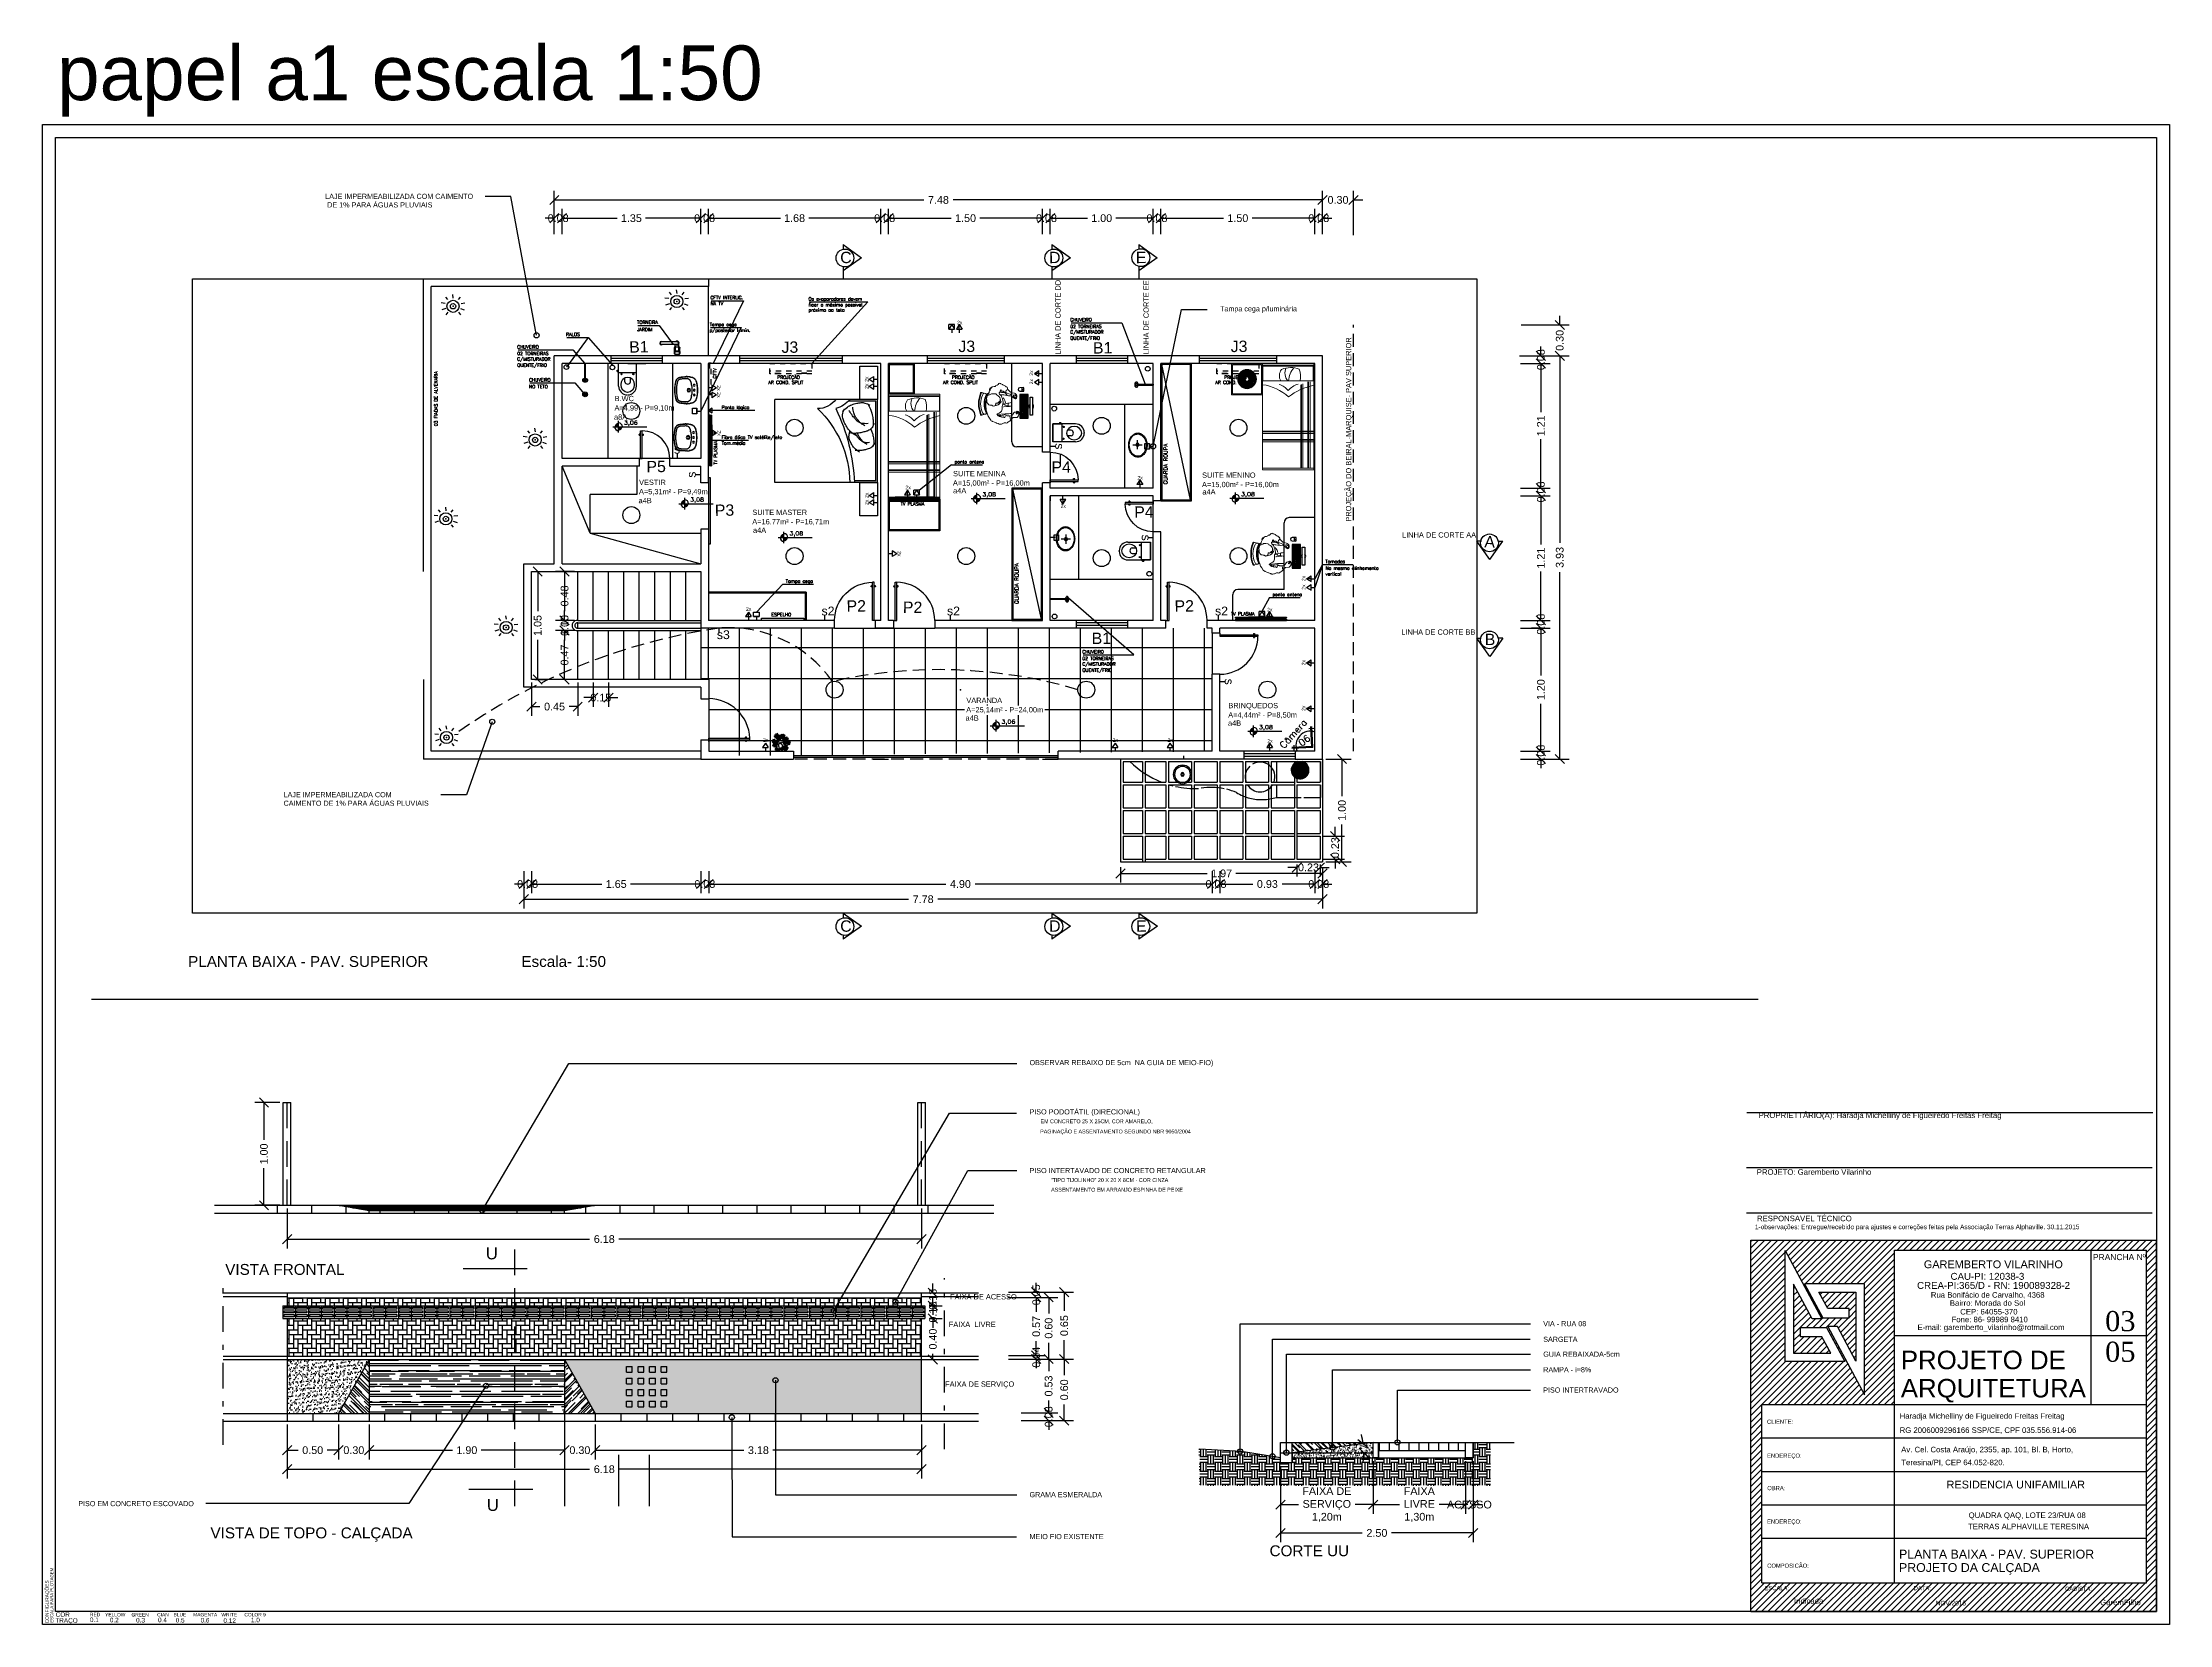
# Model space of a CAD drawing. Header units: millimetres. Extents: x 2182 to 2335, y 1488 to 1614.
# Drawn here: x 2182.06 to 2223.46, y 1491.65 to 1522.45 of the extents above; entities that cross this region are included whole.
import ezdxf
from ezdxf import colors
from ezdxf.entities.mleader import LeaderData, LeaderLine
from ezdxf.math import Vec2, Vec3

# ---------------------------------------------------------------- set-up
doc = ezdxf.new("R2010")
doc.units = ezdxf.units.MM
for name, pattern in [('CENTER', [2, 1.25, -0.25, 0.25, -0.25]), ('DASHDOT', [1, 0.5, -0.25, 0, -0.25]), ('DASHED', [0.75, 0.5, -0.25]), ('DOT', [0.25, 0, -0.25]), ('HIDDEN', [0.375, 0.25, -0.125]), ('HIDDEN2', [0.1875, 0.125, -0.0625])]:
    doc.linetypes.add(name, pattern=pattern)
for name, color, linetype in [('01 nivel', 33, 'Continuous'), ('14-PRANCHA', 7, 'Continuous'), ('17-PRANCHA', 7, 'Continuous'), ('ACES', 7, 'Continuous'), ('ACES-I', 1, 'Continuous'), ('APCOZ', 7, 'Continuous'), ('contraventamentos', 7, 'Continuous'), ('COZINHA-VERDE', 7, 'Continuous'), ('default', 7, 'Continuous'), ('FACHADA', 7, 'Continuous'), ('L1', 1, 'Continuous'), ('L2', 3, 'Continuous'), ('L3', 2, 'Continuous'), ('Layer1', 1, 'Continuous'), ('Layer2', 3, 'Continuous'), ('PAREDE', 7, 'Continuous'), ('TEXTO', 7, 'Continuous'), ('TEXTO2', 2, 'Continuous'), ('TEXTOS', 7, 'Continuous'), ('VISTA2', 3, 'Continuous')]:
    doc.layers.add(name, color=color, linetype=linetype)
for name, color, linetype, lineweight in [('MOBIL', 7, 'Continuous', 15), ('MOBIL-I', 251, 'Continuous', 15), ('MOVEIS_LAB', 3, 'Continuous', 15)]:
    doc.layers.add(name, color=color, linetype=linetype, lineweight=lineweight)
doc.styles.add('Anotativo', font='arial.ttf')
doc.styles.add('Arial', font='arial.ttf')
doc.styles.add('Arial1', font='arial.ttf')
doc.styles.add('F60_1-50', font='romans.shx', dxfattribs={"width": 1.2, "height": 7.5})
doc.styles.add('ROMANS', font='romans')
doc.styles.get("Standard").update_dxf_attribs({"font": 'arial.ttf'})
doc.styles.add('Swis721 Lt BT', font='swissl.ttf')
doc.styles.add('Times New Roman', font='times.ttf')
doc.dimstyles.new('1.50', dxfattribs={"dimtxt": 0.15, "dimasz": 0.18, "dimexe": 0.18, "dimexo": 0.0625, "dimgap": 0.09, "dimtad": 0, "dimlfac": 0.5, "dimzin": 0, "dimdsep": 46, "dimtxsty": 'Anotativo', "dimblk": 'ARCHTICK', "dimcen": 0.09, "dimclrd": 1, "dimclre": 7, "dimadec": 0, "dimazin": 0, "dimtfac": 1, "dimtix": 1, "dimtofl": 0, "dimtmove": 0, "dimatfit": 3, "dimfxl": 1, "dimtolj": 1, "dimtzin": 0, "dimarcsym": 0})
doc.dimstyles.get("Standard").update_dxf_attribs({"dimtxt": 0.15, "dimasz": 0.18, "dimexe": 0.18, "dimexo": 0.0625, "dimgap": 0.09, "dimtad": 0, "dimzin": 0, "dimdsep": 46, "dimtxsty": 'Anotativo', "dimblk": 'ARCHTICK', "dimcen": 0.09, "dimclrd": 1, "dimclre": 7, "dimadec": 0, "dimazin": 0, "dimtfac": 1, "dimtix": 1, "dimtofl": 0, "dimtmove": 0, "dimatfit": 3, "dimfxl": 1, "dimtolj": 1, "dimtzin": 0, "dimarcsym": 0})
pattern_1 = [(90, (1040.15295, 715.46615), (-0.088392, 0.088392), [0.265176, -0.088392]), (180, (1040.15295, 715.55454), (-0.088392, 0.088392), [0.265176, -0.088392])]
pattern_2 = [(82.5, (374.40818, -67.81221), (-0.0714762697, 0.0669506978), [0, -0.077216, 0, -0.08636, 0, -0.08255]), (52.5, (374.40818, -67.81221), (-0.0378021855, 0.16494657), [0, -0.041656, 0, -0.069596, 0, -0.02667]), (12.5, (374.364, -67.856396), (0.1116599652, 0.1120664624), [0, -0.0254, 0, -0.09144, 0, -0.11938]), (2.5, (374.364, -67.8564), (0.076456222, 0.139510156), [0, -0.0127, 0, -0.059944, 0, -0.06858])]
pattern_3 = [(0, (0, 0), (0, 6.985), [5.08, -1.905]), (90, (0, 0), (-6.985, 4e-16), [5.08, -1.905])]

# ---------------------------------------------------------------- blocks, each defined once
blk = doc.blocks.new('CHUV')
for p, q in [((-0.0065, -0.1081), (-0.0065, 0.1947)), ((-0.0065, 0.1947), (0.0079, 0.1947)), ((0.0079, -0.1081), (0.0079, 0.1947)), ((-0.0496, -0.1309), (-0.0496, -0.1309)), ((-0.0469, -0.1172), (-0.0065, -0.1081)), ((-0.0351, -0.1463), (-0.0065, -0.1081)), ((-0.0194, -0.1014), (-0.0065, -0.1081)), ((-0.0065, -0.1081), (-0.0054, -0.155)), ((0.0079, -0.1081), (0.0221, -0.1014)), ((0.0079, -0.1081), (0.0496, -0.1172)), ((0.0079, -0.1081), (0.029, -0.1495))]:
    blk.add_line(p, q)
for centre, radius, start, end in [((-0.0346, -0.1268), 0.0156, 142.5432, 180), ((-0.0346, -0.1268), 0.0156, 180, 195.2874), ((-0.0346, -0.135), 0.0156, 164.7126, 180), ((-0.0346, -0.135), 0.0156, 180, 217.4568), ((-0.0175, -0.1136), 0.0372, 209.4584, 241.7826), ((-0.0175, -0.1399), 0.0372, 118.2174, 142.422), ((-0.0175, -0.1218), 0.0372, 217.578, 241.7826), ((-0.0061, -0.1611), 0.0612, 102.5593, 118.2817), ((-0.0061, -0.0924), 0.0612, 241.7183, 257.4407), ((-0.0061, -0.1006), 0.0612, 241.7183, 257.4407), ((0.0013, -0.1947), 0.0957, 94.7338, 102.5548), ((0.0013, -0.0588), 0.0957, 257.4452, 270), ((0.0013, -0.067), 0.0957, 257.4452, 270), ((0.0007, -0.1061), 0.0075, 195.5241, 344.4759), ((0.0013, -0.0588), 0.0957, 270, 282.5548), ((0.0013, -0.067), 0.0957, 270, 282.5548), ((0.0013, -0.1947), 0.0957, 77.4452, 86.1063), ((0.0088, -0.1611), 0.0612, 61.7183, 77.4407), ((0.0088, -0.0924), 0.0612, 282.5593, 298.2817), ((0.0088, -0.1006), 0.0612, 282.5593, 298.2817), ((0.0202, -0.1399), 0.0372, 37.578, 61.7826), ((0.0202, -0.1136), 0.0372, 298.2174, 330.5416), ((0.0202, -0.1218), 0.0372, 298.2174, 322.422), ((0.0373, -0.1268), 0.0156, 0, 37.4568), ((0.0373, -0.135), 0.0156, 322.5432, 0), ((0.0373, -0.1268), 0.0156, 344.7126, 0), ((0.0373, -0.135), 0.0156, 0, 15.2874)]:
    blk.add_arc(centre, radius, start, end)
blk = doc.blocks.new('L-43-S')
for p, q in [((-0.2638, 0.2716), (-0.2637, 0.2776)), ((-0.2637, 0.2776), (-0.2633, 0.2916)), ((-0.2625, 0.307), (-0.26, 0.3416)), ((-0.2608, 0.2716), (-0.2607, 0.2775)), ((-0.2607, 0.2775), (-0.2603, 0.2915)), ((-0.2596, 0.3068), (-0.257, 0.3414)), ((-0.227, 0.2216), (-0.2261, 0.2124)), ((-0.2261, 0.2124), (-0.225, 0.2016)), ((-0.12, 0.3725), (-0.1089, 0.3747)), ((-0.1089, 0.3747), (-0.1, 0.3764)), ((0.1, 0.3764), (0.1089, 0.3747)), ((0.1089, 0.3747), (0.12, 0.3725)), ((0.225, 0.2016), (0.2261, 0.2124)), ((0.2261, 0.2124), (0.227, 0.2216)), ((0.257, 0.3414), (0.2596, 0.3068)), ((0.26, 0.3416), (0.2625, 0.307)), ((0.2603, 0.2915), (0.2607, 0.2775)), ((0.2607, 0.2775), (0.2608, 0.2716)), ((0.2633, 0.2916), (0.2637, 0.2776)), ((0.2637, 0.2776), (0.2638, 0.2716))]:
    blk.add_line(p, q)
for centre, radius in [((-0.095, 0.4291), 0.0175), ((0, 0.4291), 0.0175), ((0.095, 0.4291), 0.0175), ((0, 0.3241), 0.035), ((0, 0.3241), 0.0225)]:
    blk.add_circle(centre, radius)
for centre, radius, start, end in [((-0.1734, 0.3746), 0.079, 147.4565, 154.9919), ((-0.173, 0.3746), 0.0763, 147.5806, 155.1147), ((-0.082, 0.3166), 0.1872, 144.4766, 147.5405), ((-0.0833, 0.3167), 0.1831, 144.2878, 147.3512), ((-0.155, 0.3687), 0.0975, 140.2395, 144.435), ((-0.154, 0.3682), 0.0956, 140.3479, 144.5808), ((-0.1577, 0.3707), 0.0942, 136.2902, 140.1243), ((-0.1569, 0.3703), 0.092, 136.4101, 140.2503), ((-0.1108, 0.3266), 0.1585, 133.5168, 136.4832), ((-0.1125, 0.3264), 0.1545, 133.007, 135.9701), ((-0.1816, 0.4008), 0.056, 124.8245, 133.2643), ((-0.181, 0.4012), 0.0531, 125.5753, 134.0083), ((-0.0896, 0.27), 0.2159, 120.7453, 125.0442), ((-0.0906, 0.2702), 0.2122, 120.5655, 124.8659), ((-0.1217, 0.3235), 0.1535, 111.2814, 120.6756), ((-0.1216, 0.3232), 0.1508, 111.2721, 120.664), ((-0.1047, 0.2808), 0.1995, 103.1238, 111.3695), ((-0.1045, 0.2807), 0.1966, 103.1738, 111.4225), ((-0.0137, -0.115), 0.6056, 99.9647, 103.006), ((-0.0131, -0.1141), 0.6019, 100.0367, 103.0781), ((-0.0332, 0.0015), 0.4875, 96.6906, 100.0767), ((-0.0345, 0.0019), 0.4839, 96.5507, 99.9373), ((0.1439, -1.5207), 2.0199, 95.6141, 96.6497), ((0.1442, -1.5237), 2.0199, 95.6141, 96.6497), ((-0.026, 0.2044), 0.2865, 92.8005, 95.5474), ((-0.0258, 0.2056), 0.2823, 92.8634, 95.6116), ((0.0024, -0.3213), 0.813, 91.5718, 92.9895), ((0.0025, -0.3243), 0.813, 91.5718, 92.9895), ((-0.0019, -0.3046), 0.7962, 89.8633, 91.2954), ((-0.0019, -0.3036), 0.7922, 89.8626, 91.2947), ((0.0019, -0.3046), 0.7962, 88.7046, 90.1367), ((0.0019, -0.3036), 0.7922, 88.7053, 90.1374), ((-0.0025, -0.3243), 0.813, 87.0105, 88.4282), ((-0.0024, -0.3213), 0.813, 87.0105, 88.4282), ((0.0258, 0.2056), 0.2823, 84.3884, 87.1366), ((0.026, 0.2044), 0.2865, 84.4526, 87.1995), ((-0.1442, -1.5237), 2.0199, 83.3503, 84.3859), ((-0.1439, -1.5207), 2.0199, 83.3503, 84.3859), ((0.0345, 0.0019), 0.4839, 80.0627, 83.4493), ((0.0332, 0.0015), 0.4875, 79.9233, 83.3094), ((0.0131, -0.1141), 0.6019, 76.9219, 79.9633), ((0.0137, -0.115), 0.6056, 76.994, 80.0353), ((0.1045, 0.2807), 0.1966, 68.5775, 76.8262), ((0.1047, 0.2808), 0.1995, 68.6305, 76.8762), ((0.1216, 0.3232), 0.1508, 59.336, 68.7279), ((0.1217, 0.3235), 0.1535, 59.3244, 68.7186), ((0.0906, 0.2702), 0.2122, 55.1341, 59.4345), ((0.0896, 0.27), 0.2159, 54.9558, 59.2547), ((0.181, 0.4012), 0.0531, 45.9917, 54.4247), ((0.1816, 0.4008), 0.056, 46.7357, 55.1755), ((0.1125, 0.3264), 0.1545, 44.0299, 46.993), ((0.1108, 0.3266), 0.1585, 43.5168, 46.4832), ((0.1569, 0.3703), 0.092, 39.7497, 43.5899), ((0.1577, 0.3707), 0.0942, 39.8757, 43.7098), ((0.154, 0.3682), 0.0956, 35.4192, 39.6521), ((0.155, 0.3687), 0.0975, 35.565, 39.7605), ((0.0833, 0.3167), 0.1831, 32.6488, 35.7122), ((0.082, 0.3166), 0.1872, 32.4595, 35.5234), ((0.173, 0.3746), 0.0763, 24.8853, 32.4194), ((0.1734, 0.3746), 0.079, 25.0081, 32.5435), ((0.14, 0.2679), 0.4038, 179.475, 181.8732), ((0.4917, 0.2791), 0.7556, 181.8505, 183.6042), ((0.1873, 0.2759), 0.4508, 176.0439, 178.004), ((0.561, 0.2837), 0.8251, 183.6201, 185.0058), ((0.5799, 0.2852), 0.8441, 184.9953, 186.3664), ((0.1406, 0.268), 0.4014, 179.4862, 181.8844), ((0.4914, 0.2792), 0.7523, 181.8587, 183.6124), ((0.1873, 0.2787), 0.4477, 176.4013, 178.3616), ((0.0606, 0.3157), 0.3216, 169.539, 175.3813), ((0.564, 0.2839), 0.8251, 183.6201, 185.0058), ((0.3743, 0.2645), 0.6374, 186.5675, 187.7907), ((0.5787, 0.2855), 0.8399, 185.0271, 186.3982), ((0.6884, 0.3015), 0.9537, 187.4343, 188.4351), ((0.0596, 0.3153), 0.3176, 169.4402, 175.2858), ((0.3726, 0.2602), 0.6322, 186.2021, 187.4252), ((-0.1101, 0.347), 0.1481, 160.8432, 169.4564), ((0.0417, 0.2074), 0.3002, 188.7752, 191.4896), ((0.6914, 0.3076), 0.9545, 187.7735, 188.7745), ((-0.1099, 0.3475), 0.1451, 161.0529, 169.681), ((-0.1969, 0.1583), 0.0566, 190.8932, 197.1548), ((0.0404, 0.2057), 0.2956, 188.5001, 191.2149), ((-0.2085, 0.1549), 0.0445, 197.3771, 201.6103), ((-0.1259, 0.3528), 0.1312, 155.115, 160.9573), ((-0.0355, 0.2246), 0.231, 201.8797, 203.7359), ((-0.1967, 0.1591), 0.054, 191.6428, 197.8982), ((-0.2084, 0.1546), 0.0415, 196.9505, 201.1862), ((-0.1261, 0.3526), 0.1281, 155.0155, 160.8577), ((-0.0358, 0.2226), 0.227, 201.4452, 203.3013), ((-0.1912, 0.1558), 0.0608, 203.446, 206.3544), ((0.1315, 0.3181), 0.422, 206.6501, 207.7491), ((-0.1924, 0.1571), 0.0573, 205.0894, 207.996), ((0.1342, 0.3195), 0.422, 206.6501, 207.7491), ((-0.1771, 0.1557), 0.0733, 207.7185, 222.5681), ((-0.1769, 0.1555), 0.0703, 207.512, 222.3504), ((-0.1579, 0.1731), 0.0992, 222.4679, 235.2209), ((-0.12, 0.2805), 0.1093, 177.4831, 179.4234), ((0.5201, 0.2762), 0.7494, 179.5871, 182.1335), ((0.0912, 0.2732), 0.3206, 176.7101, 177.8372), ((-0.1582, 0.1732), 0.0961, 222.6386, 235.384), ((-0.1841, 0.2888), 0.0448, 161.2413, 176.4157), ((0.2531, 0.2674), 0.4822, 182.2702, 185.4505), ((-0.1456, 0.2762), 0.0853, 150.58, 161.5438), ((1.1684, 0.3454), 1.4008, 185.8921, 187.02), ((0.0751, 0.2125), 0.2994, 187.3505, 189.7896), ((-0.1428, 0.2746), 0.0886, 139.7143, 150.6), ((-0.1593, 0.1721), 0.0616, 189.814, 194.2844), ((-0.1392, 0.1766), 0.0821, 193.8839, 197.7287), ((-0.177, 0.1647), 0.0425, 197.9657, 204.3323), ((-0.1475, 0.1778), 0.0748, 204.1335, 208.9282), ((-0.1324, 0.2098), 0.1439, 235.2167, 240.2107), ((-0.1684, 0.1662), 0.0509, 208.8798, 214.8446), ((-0.1319, 0.21), 0.1413, 235.0844, 240.0791), ((-0.1622, 0.2907), 0.0634, 126.5988, 139.4771), ((-0.1384, 0.1876), 0.0877, 215.1579, 219.6298), ((-0.1683, 0.1627), 0.0488, 219.5951, 226.4134), ((-0.1772, 0.1319), 0.054, 240.3997, 248.4746), ((-0.1773, 0.1318), 0.0509, 240.4645, 248.5747), ((-0.1293, 0.2036), 0.1053, 226.3859, 231.0936), ((-0.0406, 0.1281), 0.2664, 125.0202, 126.7452), ((-0.1295, 0.2501), 0.1815, 248.1693, 252.6931), ((-0.1298, 0.2504), 0.1786, 248.276, 252.8029), ((-0.155, 0.1718), 0.0645, 231.1044, 240.2551), ((-0.1514, 0.286), 0.0735, 121.6585, 124.9218), ((-0.089, 0.1857), 0.1916, 117.7822, 121.8152), ((-0.1572, 0.1679), 0.06, 240.2314, 249.7233), ((-0.0838, 0.4037), 0.3417, 253.0341, 256.3379), ((-0.083, 0.4031), 0.3383, 252.8773, 256.1815), ((-0.1372, 0.2766), 0.0887, 111.7054, 117.6051), ((-0.1385, 0.2197), 0.115, 249.9105, 256.4713), ((-0.1108, 0.2103), 0.1601, 107.8919, 111.6951), ((-0.031, 0.6551), 0.5635, 256.2005, 259.1567), ((-0.0686, 0.4608), 0.4008, 256.1579, 258.648), ((-0.0679, 0.4614), 0.3986, 256.0788, 258.5689), ((-0.1126, 0.2178), 0.1524, 104.2095, 108.1258), ((0.0493, -0.4381), 0.828, 102.7892, 103.9272), ((0.1431, 1.5237), 1.4846, 258.712, 260.0079), ((0.1392, 1.5223), 1.4795, 258.8503, 260.1461), ((0.1004, 1.3535), 1.2742, 259.2624, 260.8511), ((0.0096, -0.246), 0.6319, 101.8345, 103.1346), ((-0.0006, 0.7065), 0.6548, 259.9824, 265.006), ((-0.0002, 0.7061), 0.6515, 259.9406, 264.9632), ((0.0208, 0.8569), 0.7712, 260.8223, 262.8639), ((-0.0371, 0.0248), 0.3571, 97.2882, 100.1455), ((-0.0079, -0.1867), 0.5706, 95.239, 97.5024), ((-0.0057, 0.6507), 0.5633, 262.933, 266.621), ((0.0091, -0.3717), 0.7564, 93.9118, 95.2418), ((-0.0001, 0.7136), 0.662, 265.0171, 270.0087), ((0, 0.7143), 0.6597, 265.0084, 270), ((-0.0178, -0.0001), 0.3838, 91.8216, 93.6899), ((0.0006, 0.7366), 0.6495, 266.5134, 269.9471), ((0.0005, -0.4659), 0.85, 91.065, 92.0562), ((-0.0016, -0.534), 0.9181, 89.9001, 90.855), ((0.0016, -0.534), 0.9181, 89.145, 90.0999), ((-0.0006, 0.7366), 0.6495, 270.0529, 273.4866), ((0, 0.7143), 0.6597, 270, 274.9916), ((0.0001, 0.7136), 0.662, 269.9913, 274.9829), ((-0.0005, -0.4659), 0.85, 87.9438, 88.935), ((0.0178, -0.0001), 0.3838, 86.3101, 88.1784), ((0.0057, 0.6507), 0.5633, 273.379, 277.067), ((-0.0091, -0.3717), 0.7564, 84.7582, 86.0882), ((0.0002, 0.7061), 0.6515, 275.0368, 280.0594), ((0.0006, 0.7065), 0.6548, 274.994, 280.0176), ((0.0079, -0.1867), 0.5706, 82.4976, 84.761), ((-0.0208, 0.8569), 0.7712, 277.1361, 279.1777), ((0.0371, 0.0248), 0.3571, 79.8545, 82.7118), ((-0.1004, 1.3535), 1.2742, 279.1489, 280.7376), ((-0.1392, 1.5223), 1.4795, 279.8539, 281.1497), ((-0.1431, 1.5237), 1.4846, 279.9921, 281.288), ((-0.0096, -0.246), 0.6319, 76.8654, 78.1655), ((-0.0493, -0.4381), 0.828, 76.0728, 77.2108), ((0.031, 0.6551), 0.5635, 280.8433, 283.7995), ((0.0679, 0.4614), 0.3986, 281.4311, 283.9212), ((0.0686, 0.4608), 0.4008, 281.352, 283.8421), ((0.1126, 0.2178), 0.1524, 71.8742, 75.7905), ((0.1108, 0.2103), 0.1601, 68.3049, 72.1081), ((0.083, 0.4031), 0.3383, 283.8185, 287.1227), ((0.0838, 0.4037), 0.3417, 283.6621, 286.9659), ((0.1385, 0.2197), 0.115, 283.5287, 290.0895), ((0.1372, 0.2766), 0.0887, 62.3949, 68.2946), ((0.1572, 0.1679), 0.06, 290.2767, 299.7686), ((0.089, 0.1857), 0.1916, 58.1848, 62.2178), ((0.1298, 0.2504), 0.1786, 287.1971, 291.724), ((0.1295, 0.2501), 0.1815, 287.3069, 291.8307), ((0.155, 0.1718), 0.0644, 299.789, 308.8823), ((0.1514, 0.286), 0.0735, 55.0782, 58.3415), ((0.0406, 0.1281), 0.2664, 53.2548, 54.9798), ((0.1293, 0.2036), 0.1053, 308.9064, 313.6141), ((0.1773, 0.1318), 0.0509, 291.4253, 299.5355), ((0.1772, 0.1319), 0.054, 291.5254, 299.6003), ((0.1622, 0.2907), 0.0634, 40.5229, 53.4012), ((0.1683, 0.1627), 0.0488, 313.5866, 320.4049), ((0.1319, 0.21), 0.1413, 299.9209, 304.9156), ((0.1324, 0.2098), 0.1439, 299.7893, 304.7833), ((0.1384, 0.1876), 0.0877, 320.3702, 324.8421), ((0.1684, 0.1662), 0.0509, 325.1554, 331.1202), ((0.1428, 0.2746), 0.0886, 29.4, 40.2857), ((0.1582, 0.1732), 0.0961, 304.616, 317.3614), ((0.1475, 0.1778), 0.0748, 331.0718, 335.8665), ((0.1579, 0.1731), 0.0992, 304.7791, 317.5321), ((0.177, 0.1647), 0.0425, 335.6677, 342.0343), ((0.1392, 0.1766), 0.0821, 342.2713, 346.1161), ((0.1593, 0.1721), 0.0616, 345.7156, 350.186), ((0.1456, 0.2762), 0.0853, 18.4562, 29.42), ((-0.0751, 0.2125), 0.2994, 350.2104, 352.6495), ((-1.1684, 0.3454), 1.4008, 352.98, 354.1079), ((0.1841, 0.2888), 0.0448, 3.5843, 18.7587), ((-0.2531, 0.2674), 0.4822, 354.5495, 357.7298), ((-0.5201, 0.2762), 0.7494, 357.8665, 0.4129), ((-0.0912, 0.2732), 0.3206, 2.1628, 3.2899), ((0.1769, 0.1555), 0.0703, 317.6496, 332.488), ((0.12, 0.2805), 0.1093, 0.5766, 2.5169), ((0.1771, 0.1557), 0.0733, 317.4319, 332.2815), ((-0.1342, 0.3195), 0.422, 332.2509, 333.3499), ((-0.1315, 0.3181), 0.422, 332.2509, 333.3499), ((0.1261, 0.3526), 0.1281, 19.1423, 24.9845), ((0.1924, 0.1571), 0.0573, 332.004, 334.9106), ((0.0358, 0.2226), 0.227, 336.6987, 338.5548), ((0.1259, 0.3528), 0.1312, 19.0427, 24.885), ((0.1912, 0.1558), 0.0608, 333.6456, 336.554), ((0.0355, 0.2246), 0.231, 336.2641, 338.1203), ((0.1099, 0.3475), 0.1451, 10.319, 18.9471), ((0.2084, 0.1546), 0.0415, 338.8138, 343.0495), ((0.1967, 0.1591), 0.054, 342.1018, 348.3572), ((-0.0404, 0.2057), 0.2956, 348.7851, 351.4999), ((0.2085, 0.1549), 0.0445, 338.3897, 342.6229), ((0.1101, 0.347), 0.1481, 10.5436, 19.1568), ((0.1969, 0.1583), 0.0566, 342.8452, 349.1068), ((-0.6914, 0.3076), 0.9545, 351.2255, 352.2265), ((-0.0417, 0.2074), 0.3002, 348.5104, 351.2248), ((-0.0596, 0.3153), 0.3176, 4.7142, 10.5598), ((-0.3726, 0.2602), 0.6323, 352.576, 353.7989), ((-0.6884, 0.3015), 0.9537, 351.5649, 352.5657), ((-0.0606, 0.3157), 0.3216, 4.6187, 10.461), ((-0.5787, 0.2855), 0.8399, 353.6018, 354.9729), ((-0.3743, 0.2645), 0.6374, 352.2093, 353.4325), ((-0.564, 0.2839), 0.8251, 354.9942, 356.3799), ((-0.5799, 0.2852), 0.8441, 353.6336, 355.0047), ((-0.4914, 0.2792), 0.7523, 356.3876, 358.1413), ((-0.1873, 0.2787), 0.4477, 1.6384, 3.5987), ((-0.1406, 0.268), 0.4014, 358.1156, 0.5138), ((-0.561, 0.2837), 0.8251, 354.9942, 356.3799), ((-0.1873, 0.2759), 0.4508, 1.996, 3.9561), ((-0.4917, 0.2791), 0.7556, 356.3958, 358.1495), ((-0.14, 0.2679), 0.4038, 358.1268, 0.525)]:
    blk.add_arc(centre, radius, start, end)
blk = doc.blocks.new('PGIRO60')
at = {"color": 3}
for p, q in [((-0.0371, 0.1855), (-0.0371, 0.2012)), ((-0.036, 0.2025), (-0.0252, 0.2043)), ((-0.036, 0.1841), (-0.0252, 0.1823)), ((-0.0236, 0.1837), (-0.0236, 0.203)), ((-0.0124, -0.27), (-0.0124, 0.27)), ((-0.0124, 0.27), (0.0176, 0.27)), ((0.0176, -0.27), (0.0176, 0.27)), ((0.0289, 0.1837), (0.0289, 0.203)), ((0.0304, 0.2043), (0.0412, 0.2025)), ((0.0304, 0.1823), (0.0412, 0.1841)), ((0.0424, 0.1855), (0.0424, 0.2012)), ((-0.0424, -0.27), (-0.0124, -0.27)), ((-0.0124, -0.27), (0.0176, -0.27))]:
    blk.add_line(p, q, dxfattribs=at)
at = {"color": 1}
for p, q in [((-0.0236, 0.1978), (-0.0144, 0.1978)), ((-0.0236, 0.1933), (-0.0144, 0.1933)), ((-0.0236, 0.1888), (-0.0144, 0.1888)), ((-0.0144, 0.2023), (-0.0124, 0.2023)), ((-0.0144, 0.1843), (-0.0144, 0.2023)), ((-0.0144, 0.1843), (-0.0124, 0.1843)), ((0.0176, 0.2023), (0.0196, 0.2023)), ((0.0176, 0.1843), (0.0196, 0.1843)), ((0.0196, 0.1843), (0.0196, 0.2023)), ((0.0196, 0.1978), (0.0289, 0.1978)), ((0.0196, 0.1933), (0.0289, 0.1933)), ((0.0196, 0.1888), (0.0289, 0.1888))]:
    blk.add_line(p, q, dxfattribs=at)
at = {"color": 3}
for centre, start, end in [((-0.0358, 0.2012), 98.1301, 180), ((-0.0358, 0.1855), 180, 261.8699), ((-0.025, 0.203), 0, 98.1301), ((-0.025, 0.1837), 261.8699, 0), ((0.0302, 0.203), 81.8699, 180), ((0.0302, 0.1837), 180, 278.1301), ((0.041, 0.2012), 0, 81.8699), ((0.041, 0.1855), 278.1301, 0)]:
    blk.add_arc(centre, 0.0014, start, end, dxfattribs=at)
blk.add_arc((0.0176, -0.27), 0.54, 0, 90)
blk = doc.blocks.new('PGIRO80')
at = {"color": 3}
for p, q in [((-0.0371, 0.2855), (-0.0371, 0.3012)), ((-0.036, 0.3025), (-0.0252, 0.3043)), ((-0.036, 0.2841), (-0.0252, 0.2823)), ((-0.0236, 0.2837), (-0.0236, 0.303)), ((-0.0236, 0.2978), (-0.0144, 0.2978)), ((-0.0236, 0.2933), (-0.0144, 0.2933)), ((-0.0236, 0.2888), (-0.0144, 0.2888)), ((-0.0144, 0.3023), (-0.0124, 0.3023)), ((-0.0144, 0.2843), (-0.0144, 0.3023)), ((-0.0144, 0.2843), (-0.0124, 0.2843)), ((-0.0124, -0.37), (-0.0124, 0.37)), ((-0.0124, 0.37), (0.0176, 0.37)), ((0.0176, -0.37), (0.0176, 0.37)), ((0.0176, 0.3023), (0.0196, 0.3023)), ((0.0176, 0.2843), (0.0196, 0.2843)), ((0.0196, 0.2843), (0.0196, 0.3023)), ((0.0196, 0.2978), (0.0289, 0.2978)), ((0.0196, 0.2933), (0.0289, 0.2933)), ((0.0196, 0.2888), (0.0289, 0.2888)), ((0.0289, 0.2837), (0.0289, 0.303)), ((0.0304, 0.3043), (0.0412, 0.3025)), ((0.0304, 0.2823), (0.0412, 0.2841)), ((0.0424, 0.2855), (0.0424, 0.3012)), ((-0.0424, -0.37), (-0.0124, -0.37)), ((-0.0124, -0.37), (0.0176, -0.37))]:
    blk.add_line(p, q, dxfattribs=at)
for centre, start, end in [((-0.0358, 0.3012), 98.1301, 180), ((-0.0358, 0.2855), 180, 261.8699), ((-0.025, 0.303), 0, 98.1301), ((-0.025, 0.2837), 261.8699, 0), ((0.0302, 0.303), 81.8699, 180), ((0.0302, 0.2837), 180, 278.1301), ((0.041, 0.3012), 0, 81.8699), ((0.041, 0.2855), 278.1301, 0)]:
    blk.add_arc(centre, 0.0014, start, end, dxfattribs=at)
blk.add_arc((0.0176, -0.37), 0.74, 0, 90)
blk = doc.blocks.new('CUBA-1')
for p, q in [((0.0079, -0.0963), (0.0079, 0.0837)), ((-0.0821, -0.0063), (0.0979, -0.0063))]:
    blk.add_line(p, q)
for centre, radius in [((0.0071, -0.0077), 0.0302), ((0.0079, -0.0063), 0.0188)]:
    blk.add_circle(centre, radius)
for centre, radius, start, end in [((-0.1001, -0.0001), 0.1359, 151.1911, 179.9578), ((-0.0519, -0.0263), 0.1907, 127.0741, 151.2577), ((-0.0918, -0.0008), 0.1268, 150.1598, 178.7802), ((-0.0917, -0.0008), 0.1269, 178.7811, 207.3927), ((-0.0484, -0.0257), 0.1768, 125.9821, 150.1587), ((-0.0207, -0.0682), 0.243, 107.309, 126.9878), ((-0.0207, -0.0639), 0.224, 106.2264, 125.9747), ((0, -0.1338), 0.3118, 90, 107.354), ((-0.0038, -0.1232), 0.2856, 88.6958, 106.1631), ((0, -0.1338), 0.3117, 72.6405, 90), ((-0.0034, -0.1235), 0.2859, 71.3115, 88.7773), ((0.0162, -0.0646), 0.2238, 51.4962, 71.2331), ((0.0207, -0.0682), 0.243, 53.0122, 72.691), ((0.0456, -0.0277), 0.1767, 27.3191, 51.5022), ((0.0519, -0.0263), 0.1907, 28.7423, 52.9259), ((0.0899, -0.005), 0.1269, 358.7811, 27.3927), ((0.1001, -0.0001), 0.1359, 0.0422, 28.8089), ((-0.1001, 0.0001), 0.1359, 180.0422, 208.8089), ((-0.0519, 0.0263), 0.1907, 208.7423, 232.9259), ((-0.0474, 0.0219), 0.1767, 207.3191, 231.5022), ((-0.0207, 0.0682), 0.243, 233.0122, 252.691), ((-0.018, 0.0588), 0.2238, 231.4962, 251.2331), ((0, 0.1338), 0.3117, 252.6405, 270), ((0.0016, 0.1177), 0.2859, 251.3115, 268.7773), ((0.002, 0.1174), 0.2856, 268.6958, 286.1631), ((0, 0.1338), 0.3118, 270, 287.354), ((0.0189, 0.0581), 0.224, 286.2264, 305.9747), ((0.0207, 0.0682), 0.243, 287.309, 306.9878), ((0.0466, 0.0199), 0.1768, 305.9821, 330.1587), ((0.0519, 0.0263), 0.1907, 307.0741, 331.2577), ((0.09, -0.005), 0.1268, 330.1598, 358.7802), ((0.1001, 0.0001), 0.1359, 331.1911, 359.9578)]:
    blk.add_arc(centre, radius, start, end)
blk = doc.blocks.new('_ArchTick')
at = {"layer": 'contraventamentos'}
blk.add_line((-0.5, -0.5), (0.5, 0.5), dxfattribs=at)
blk = doc.blocks.new('*D541')
at = {"color": 7, "linetype": 'Continuous', "lineweight": -2, "transparency": 16777216}
for p, q in [((2191.641, 1512.153), (2191.88, 1512.153)), ((2191.641, 1510.052), (2191.88, 1510.052))]:
    blk.add_line(p, q, dxfattribs=at)
at = {"color": 1, "linetype": 'Continuous', "lineweight": -2, "transparency": 16777216}
for p, q in [((2191.7, 1512.153), (2191.7, 1511.381)), ((2191.7, 1510.052), (2191.7, 1510.824))]:
    blk.add_line(p, q, dxfattribs=at)
at = {"layer": 'Defpoints', "color": 0, "linetype": 'Continuous', "transparency": 16777216}
for p in [(2191.578, 1512.153), (2191.7, 1512.153), (2191.578, 1510.052)]:
    blk.add_point(p, dxfattribs=at)
at = {"color": 1, "linetype": 'Continuous', "lineweight": -2, "transparency": 16777216, "xscale": 0.18, "yscale": 0.18, "zscale": 0.18}
for p, rotation in [((2191.7, 1512.153), 90), ((2191.7, 1510.052), 270)]:
    blk.add_blockref('_ArchTick', p, dxfattribs=dict(at, rotation=rotation))
at = {"color": 0, "linetype": 'Continuous', "transparency": 16777216, "insert": (2191.7, 1511.102), "char_height": 0.15, "attachment_point": 5, "rotation": 90, "style": 'Anotativo'}
blk.add_mtext('\\A1;1.05', dxfattribs=at)
blk = doc.blocks.new('*D542')
at = {"color": 7, "linetype": 'Continuous', "lineweight": -2, "transparency": 16777216}
for p, q in [((2192.416, 1511.002), (2192.044, 1511.002)), ((2192.416, 1510.052), (2192.044, 1510.052))]:
    blk.add_line(p, q, dxfattribs=at)
at = {"color": 1, "linetype": 'Continuous', "lineweight": -2, "transparency": 16777216}
for p, q in [((2192.224, 1511.002), (2192.224, 1510.811)), ((2192.224, 1510.052), (2192.224, 1510.242))]:
    blk.add_line(p, q, dxfattribs=at)
at = {"layer": 'Defpoints', "color": 0, "linetype": 'Continuous', "transparency": 16777216}
for p in [(2192.224, 1511.002), (2192.478, 1511.002), (2192.478, 1510.052)]:
    blk.add_point(p, dxfattribs=at)
at = {"color": 1, "linetype": 'Continuous', "lineweight": -2, "transparency": 16777216, "xscale": 0.18, "yscale": 0.18, "zscale": 0.18}
for p, rotation in [((2192.224, 1511.002), 90), ((2192.224, 1510.052), 270)]:
    blk.add_blockref('_ArchTick', p, dxfattribs=dict(at, rotation=rotation))
at = {"color": 0, "linetype": 'Continuous', "transparency": 16777216, "insert": (2192.224, 1510.527), "char_height": 0.15, "attachment_point": 5, "rotation": 90, "style": 'Anotativo'}
blk.add_mtext('\\A1;0.47', dxfattribs=at)
blk = doc.blocks.new('*D543')
at = {"color": 7, "linetype": 'Continuous', "lineweight": -2, "transparency": 16777216}
for p, q in [((2192.416, 1511.202), (2192.044, 1511.202)), ((2192.416, 1511.002), (2192.044, 1511.002))]:
    blk.add_line(p, q, dxfattribs=at)
at = {"color": 1, "linetype": 'Continuous', "lineweight": -2, "transparency": 16777216}
for p, q in [((2192.224, 1511.202), (2192.224, 1511.382)), ((2192.224, 1511.002), (2192.224, 1510.822))]:
    blk.add_line(p, q, dxfattribs=at)
at = {"layer": 'Defpoints', "color": 0, "linetype": 'Continuous', "transparency": 16777216}
for p in [(2192.224, 1511.202), (2192.478, 1511.202), (2192.478, 1511.002)]:
    blk.add_point(p, dxfattribs=at)
at = {"color": 1, "linetype": 'Continuous', "lineweight": -2, "transparency": 16777216, "xscale": 0.18, "yscale": 0.18, "zscale": 0.18}
for p, rotation in [((2192.224, 1511.202), 270), ((2192.224, 1511.002), 90)]:
    blk.add_blockref('_ArchTick', p, dxfattribs=dict(at, rotation=rotation))
at = {"color": 0, "linetype": 'Continuous', "transparency": 16777216, "insert": (2192.224, 1511.102), "char_height": 0.15, "attachment_point": 5, "rotation": 90, "style": 'Anotativo'}
blk.add_mtext('\\A1;0.10', dxfattribs=at)
blk = doc.blocks.new('*D544')
at = {"color": 7, "linetype": 'Continuous', "lineweight": -2, "transparency": 16777216}
for p, q in [((2192.416, 1512.153), (2192.044, 1512.153)), ((2192.416, 1511.202), (2192.044, 1511.202))]:
    blk.add_line(p, q, dxfattribs=at)
at = {"color": 1, "linetype": 'Continuous', "lineweight": -2, "transparency": 16777216}
for p, q in [((2192.224, 1512.153), (2192.224, 1511.962)), ((2192.224, 1511.202), (2192.224, 1511.392))]:
    blk.add_line(p, q, dxfattribs=at)
at = {"layer": 'Defpoints', "color": 0, "linetype": 'Continuous', "transparency": 16777216}
for p in [(2192.224, 1512.153), (2192.478, 1512.153), (2192.478, 1511.202)]:
    blk.add_point(p, dxfattribs=at)
at = {"color": 1, "linetype": 'Continuous', "lineweight": -2, "transparency": 16777216, "xscale": 0.18, "yscale": 0.18, "zscale": 0.18}
for p, rotation in [((2192.224, 1512.153), 90), ((2192.224, 1511.202), 270)]:
    blk.add_blockref('_ArchTick', p, dxfattribs=dict(at, rotation=rotation))
at = {"color": 0, "linetype": 'Continuous', "transparency": 16777216, "insert": (2192.224, 1511.677), "char_height": 0.15, "attachment_point": 5, "rotation": 90, "style": 'Anotativo'}
blk.add_mtext('\\A1;0.48', dxfattribs=at)
blk = doc.blocks.new('*D545')
at = {"color": 7, "linetype": 'Continuous', "lineweight": -2, "transparency": 16777216}
for p, q in [((2192.416, 1512.153), (2192.044, 1512.153)), ((2192.716, 1510.052), (2192.044, 1510.052))]:
    blk.add_line(p, q, dxfattribs=at)
at = {"color": 1, "linetype": 'Continuous', "lineweight": -2, "transparency": 16777216}
for p, q in [((2192.224, 1512.153), (2192.224, 1511.381)), ((2192.224, 1510.052), (2192.224, 1510.824))]:
    blk.add_line(p, q, dxfattribs=at)
at = {"layer": 'Defpoints', "color": 0, "linetype": 'Continuous', "transparency": 16777216}
for p in [(2192.478, 1512.153), (2192.224, 1510.052), (2192.778, 1510.052)]:
    blk.add_point(p, dxfattribs=at)
at = {"color": 1, "linetype": 'Continuous', "lineweight": -2, "transparency": 16777216, "xscale": 0.18, "yscale": 0.18, "zscale": 0.18}
for p, rotation in [((2192.224, 1512.153), 90), ((2192.224, 1510.052), 270)]:
    blk.add_blockref('_ArchTick', p, dxfattribs=dict(at, rotation=rotation))
at = {"color": 0, "linetype": 'Continuous', "transparency": 16777216, "insert": (2192.224, 1511.102), "char_height": 0.15, "attachment_point": 5, "rotation": 90, "style": 'Anotativo'}
blk.add_mtext('\\A1;1.05', dxfattribs=at)
blk = doc.blocks.new('*D546')
at = {"color": 7, "linetype": 'Continuous', "lineweight": -2, "transparency": 16777216}
for p, q in [((2192.778, 1509.989), (2192.778, 1509.517)), ((2193.078, 1509.989), (2193.078, 1509.517))]:
    blk.add_line(p, q, dxfattribs=at)
at = {"color": 1, "linetype": 'Continuous', "lineweight": -2, "transparency": 16777216}
for p, q in [((2192.778, 1509.697), (2192.598, 1509.697)), ((2193.078, 1509.697), (2193.258, 1509.697))]:
    blk.add_line(p, q, dxfattribs=at)
at = {"layer": 'Defpoints', "color": 0, "linetype": 'Continuous', "transparency": 16777216}
for p in [(2192.778, 1510.052), (2193.078, 1510.052), (2193.078, 1509.697)]:
    blk.add_point(p, dxfattribs=at)
at = {"color": 1, "linetype": 'Continuous', "lineweight": -2, "transparency": 16777216, "xscale": 0.18, "yscale": 0.18, "zscale": 0.18}
blk.add_blockref('_ArchTick', (2192.778, 1509.697), dxfattribs=at)
at = {"color": 1, "linetype": 'Continuous', "lineweight": -2, "transparency": 16777216, "xscale": 0.18, "yscale": 0.18, "zscale": 0.18, "rotation": 180}
blk.add_blockref('_ArchTick', (2193.078, 1509.697), dxfattribs=at)
at = {"color": 0, "linetype": 'Continuous', "transparency": 16777216, "insert": (2192.928, 1509.697), "char_height": 0.15, "attachment_point": 5, "style": 'Anotativo'}
blk.add_mtext('\\A1;0.15', dxfattribs=at)
blk = doc.blocks.new('*D547')
at = {"color": 7, "linetype": 'Continuous', "lineweight": -2, "transparency": 16777216}
for p, q in [((2191.578, 1509.989), (2191.578, 1509.342)), ((2192.478, 1509.989), (2192.478, 1509.342))]:
    blk.add_line(p, q, dxfattribs=at)
at = {"color": 1, "linetype": 'Continuous', "lineweight": -2, "transparency": 16777216}
for p, q in [((2191.578, 1509.522), (2191.743, 1509.522)), ((2192.478, 1509.522), (2192.314, 1509.522))]:
    blk.add_line(p, q, dxfattribs=at)
at = {"layer": 'Defpoints', "color": 0, "linetype": 'Continuous', "transparency": 16777216}
for p in [(2191.578, 1510.052), (2192.478, 1510.052), (2191.578, 1509.522)]:
    blk.add_point(p, dxfattribs=at)
at = {"color": 1, "linetype": 'Continuous', "lineweight": -2, "transparency": 16777216, "xscale": 0.18, "yscale": 0.18, "zscale": 0.18, "rotation": 180}
blk.add_blockref('_ArchTick', (2191.578, 1509.522), dxfattribs=at)
at = {"color": 1, "linetype": 'Continuous', "lineweight": -2, "transparency": 16777216, "xscale": 0.18, "yscale": 0.18, "zscale": 0.18}
blk.add_blockref('_ArchTick', (2192.478, 1509.522), dxfattribs=at)
at = {"color": 0, "linetype": 'Continuous', "transparency": 16777216, "insert": (2192.028, 1509.522), "char_height": 0.15, "attachment_point": 5, "style": 'Anotativo'}
blk.add_mtext('\\A1;0.45', dxfattribs=at)
blk = doc.blocks.new('_Origin')
at = {"color": 0, "linetype": 'ByBlock', "lineweight": -2}
blk.add_line((0, 0), (-1, 0), dxfattribs=at)
blk.add_circle((0, 0), 0.5, dxfattribs=at)
blk = doc.blocks.new('*D513')
at = {"color": 7, "linetype": 'Continuous', "lineweight": -2, "transparency": 16777216}
for p, q in [((2194.878, 1506.317), (2194.878, 1505.888)), ((2195.028, 1506.317), (2195.028, 1505.888))]:
    blk.add_line(p, q, dxfattribs=at)
at = {"color": 1, "linetype": 'Continuous', "lineweight": -2, "transparency": 16777216}
for p, q in [((2194.878, 1506.068), (2194.698, 1506.068)), ((2195.028, 1506.068), (2195.208, 1506.068))]:
    blk.add_line(p, q, dxfattribs=at)
at = {"layer": 'Defpoints', "color": 0, "linetype": 'Continuous', "transparency": 16777216}
for p in [(2194.878, 1506.379), (2195.028, 1506.379), (2195.028, 1506.068)]:
    blk.add_point(p, dxfattribs=at)
at = {"color": 1, "linetype": 'Continuous', "lineweight": -2, "transparency": 16777216, "xscale": 0.18, "yscale": 0.18, "zscale": 0.18}
blk.add_blockref('_ArchTick', (2194.878, 1506.068), dxfattribs=at)
at = {"color": 1, "linetype": 'Continuous', "lineweight": -2, "transparency": 16777216, "xscale": 0.18, "yscale": 0.18, "zscale": 0.18, "rotation": 180}
blk.add_blockref('_ArchTick', (2195.028, 1506.068), dxfattribs=at)
at = {"color": 0, "linetype": 'Continuous', "transparency": 16777216, "insert": (2194.953, 1506.068), "char_height": 0.15, "attachment_point": 5, "style": 'Anotativo'}
blk.add_mtext('\\A1;0.08', dxfattribs=at)
blk = doc.blocks.new('*D514')
at = {"color": 7, "linetype": 'Continuous', "lineweight": -2, "transparency": 16777216}
for p, q in [((2192.173, 1518.719), (2192.173, 1519.211)), ((2194.873, 1518.719), (2194.873, 1519.211))]:
    blk.add_line(p, q, dxfattribs=at)
at = {"color": 1, "linetype": 'Continuous', "lineweight": -2, "transparency": 16777216}
for p, q in [((2192.173, 1519.031), (2193.244, 1519.031)), ((2194.873, 1519.031), (2193.801, 1519.031))]:
    blk.add_line(p, q, dxfattribs=at)
at = {"layer": 'Defpoints', "color": 0, "linetype": 'Continuous', "transparency": 16777216}
for p in [(2194.873, 1519.031), (2192.173, 1518.657), (2194.873, 1518.657)]:
    blk.add_point(p, dxfattribs=at)
at = {"color": 1, "linetype": 'Continuous', "lineweight": -2, "transparency": 16777216, "xscale": 0.18, "yscale": 0.18, "zscale": 0.18, "rotation": 180}
blk.add_blockref('_ArchTick', (2192.173, 1519.031), dxfattribs=at)
at = {"color": 1, "linetype": 'Continuous', "lineweight": -2, "transparency": 16777216, "xscale": 0.18, "yscale": 0.18, "zscale": 0.18}
blk.add_blockref('_ArchTick', (2194.873, 1519.031), dxfattribs=at)
at = {"color": 0, "linetype": 'Continuous', "transparency": 16777216, "insert": (2193.523, 1519.031), "char_height": 0.15, "attachment_point": 5, "style": 'Anotativo'}
blk.add_mtext('\\A1;1.35', dxfattribs=at)
blk = doc.blocks.new('*D515')
at = {"color": 1, "linetype": 'Continuous', "lineweight": -2, "transparency": 16777216}
for p, q in [((2194.873, 1519.031), (2194.693, 1519.031)), ((2195.023, 1519.031), (2195.203, 1519.031))]:
    blk.add_line(p, q, dxfattribs=at)
at = {"color": 7, "linetype": 'Continuous', "lineweight": -2, "transparency": 16777216}
for p, q in [((2194.873, 1518.719), (2194.873, 1519.211)), ((2195.023, 1518.719), (2195.023, 1519.211))]:
    blk.add_line(p, q, dxfattribs=at)
at = {"layer": 'Defpoints', "color": 0, "linetype": 'Continuous', "transparency": 16777216}
for p in [(2195.023, 1519.031), (2194.873, 1518.657), (2195.023, 1518.657)]:
    blk.add_point(p, dxfattribs=at)
at = {"color": 1, "linetype": 'Continuous', "lineweight": -2, "transparency": 16777216, "xscale": 0.18, "yscale": 0.18, "zscale": 0.18}
blk.add_blockref('_ArchTick', (2194.873, 1519.031), dxfattribs=at)
at = {"color": 1, "linetype": 'Continuous', "lineweight": -2, "transparency": 16777216, "xscale": 0.18, "yscale": 0.18, "zscale": 0.18, "rotation": 180}
blk.add_blockref('_ArchTick', (2195.023, 1519.031), dxfattribs=at)
at = {"color": 0, "linetype": 'Continuous', "transparency": 16777216, "insert": (2194.948, 1519.031), "char_height": 0.15, "attachment_point": 5, "style": 'Anotativo'}
blk.add_mtext('\\A1;0.08', dxfattribs=at)
blk = doc.blocks.new('*D516')
at = {"color": 1, "linetype": 'Continuous', "lineweight": -2, "transparency": 16777216}
for p, q in [((2192.023, 1519.031), (2191.843, 1519.031)), ((2192.173, 1519.031), (2192.353, 1519.031))]:
    blk.add_line(p, q, dxfattribs=at)
at = {"color": 7, "linetype": 'Continuous', "lineweight": -2, "transparency": 16777216}
for p, q in [((2192.023, 1518.719), (2192.023, 1519.211)), ((2192.173, 1518.719), (2192.173, 1519.211))]:
    blk.add_line(p, q, dxfattribs=at)
at = {"layer": 'Defpoints', "color": 0, "linetype": 'Continuous', "transparency": 16777216}
for p in [(2192.173, 1519.031), (2192.023, 1518.657), (2192.173, 1518.657)]:
    blk.add_point(p, dxfattribs=at)
at = {"color": 1, "linetype": 'Continuous', "lineweight": -2, "transparency": 16777216, "xscale": 0.18, "yscale": 0.18, "zscale": 0.18}
blk.add_blockref('_ArchTick', (2192.023, 1519.031), dxfattribs=at)
at = {"color": 1, "linetype": 'Continuous', "lineweight": -2, "transparency": 16777216, "xscale": 0.18, "yscale": 0.18, "zscale": 0.18, "rotation": 180}
blk.add_blockref('_ArchTick', (2192.173, 1519.031), dxfattribs=at)
at = {"color": 0, "linetype": 'Continuous', "transparency": 16777216, "insert": (2192.098, 1519.031), "char_height": 0.15, "attachment_point": 5, "style": 'Anotativo'}
blk.add_mtext('\\A1;0.08', dxfattribs=at)
blk = doc.blocks.new('*D517')
at = {"color": 7, "linetype": 'Continuous', "lineweight": -2, "transparency": 16777216}
for p, q in [((2201.678, 1518.719), (2201.678, 1519.211)), ((2203.678, 1518.719), (2203.678, 1519.211))]:
    blk.add_line(p, q, dxfattribs=at)
at = {"color": 1, "linetype": 'Continuous', "lineweight": -2, "transparency": 16777216}
for p, q in [((2201.678, 1519.031), (2202.401, 1519.031)), ((2203.678, 1519.031), (2202.956, 1519.031))]:
    blk.add_line(p, q, dxfattribs=at)
at = {"layer": 'Defpoints', "color": 0, "linetype": 'Continuous', "transparency": 16777216}
for p in [(2203.678, 1519.031), (2201.678, 1518.657), (2203.678, 1518.657)]:
    blk.add_point(p, dxfattribs=at)
at = {"color": 1, "linetype": 'Continuous', "lineweight": -2, "transparency": 16777216, "xscale": 0.18, "yscale": 0.18, "zscale": 0.18, "rotation": 180}
blk.add_blockref('_ArchTick', (2201.678, 1519.031), dxfattribs=at)
at = {"color": 1, "linetype": 'Continuous', "lineweight": -2, "transparency": 16777216, "xscale": 0.18, "yscale": 0.18, "zscale": 0.18}
blk.add_blockref('_ArchTick', (2203.678, 1519.031), dxfattribs=at)
at = {"color": 0, "linetype": 'Continuous', "transparency": 16777216, "insert": (2202.678, 1519.031), "char_height": 0.15, "attachment_point": 5, "style": 'Anotativo'}
blk.add_mtext('\\A1;1.00', dxfattribs=at)
blk = doc.blocks.new('*D518')
at = {"color": 1, "linetype": 'Continuous', "lineweight": -2, "transparency": 16777216}
for p, q in [((2203.678, 1519.031), (2203.498, 1519.031)), ((2203.828, 1519.031), (2204.008, 1519.031))]:
    blk.add_line(p, q, dxfattribs=at)
at = {"color": 7, "linetype": 'Continuous', "lineweight": -2, "transparency": 16777216}
for p, q in [((2203.678, 1518.719), (2203.678, 1519.211)), ((2203.828, 1518.719), (2203.828, 1519.211))]:
    blk.add_line(p, q, dxfattribs=at)
at = {"layer": 'Defpoints', "color": 0, "linetype": 'Continuous', "transparency": 16777216}
for p in [(2203.828, 1519.031), (2203.678, 1518.657), (2203.828, 1518.657)]:
    blk.add_point(p, dxfattribs=at)
at = {"color": 1, "linetype": 'Continuous', "lineweight": -2, "transparency": 16777216, "xscale": 0.18, "yscale": 0.18, "zscale": 0.18}
blk.add_blockref('_ArchTick', (2203.678, 1519.031), dxfattribs=at)
at = {"color": 1, "linetype": 'Continuous', "lineweight": -2, "transparency": 16777216, "xscale": 0.18, "yscale": 0.18, "zscale": 0.18, "rotation": 180}
blk.add_blockref('_ArchTick', (2203.828, 1519.031), dxfattribs=at)
at = {"color": 0, "linetype": 'Continuous', "transparency": 16777216, "insert": (2203.753, 1519.031), "char_height": 0.15, "attachment_point": 5, "style": 'Anotativo'}
blk.add_mtext('\\A1;0.08', dxfattribs=at)
blk = doc.blocks.new('*D519')
at = {"color": 7, "linetype": 'Continuous', "lineweight": -2, "transparency": 16777216}
for p, q in [((2195.023, 1518.719), (2195.023, 1519.211)), ((2198.378, 1518.719), (2198.378, 1519.211))]:
    blk.add_line(p, q, dxfattribs=at)
at = {"color": 1, "linetype": 'Continuous', "lineweight": -2, "transparency": 16777216}
for p, q in [((2195.023, 1519.031), (2196.423, 1519.031)), ((2198.378, 1519.031), (2196.978, 1519.031))]:
    blk.add_line(p, q, dxfattribs=at)
at = {"layer": 'Defpoints', "color": 0, "linetype": 'Continuous', "transparency": 16777216}
for p in [(2198.378, 1519.031), (2195.023, 1518.657), (2198.378, 1518.657)]:
    blk.add_point(p, dxfattribs=at)
at = {"color": 1, "linetype": 'Continuous', "lineweight": -2, "transparency": 16777216, "xscale": 0.18, "yscale": 0.18, "zscale": 0.18, "rotation": 180}
blk.add_blockref('_ArchTick', (2195.023, 1519.031), dxfattribs=at)
at = {"color": 1, "linetype": 'Continuous', "lineweight": -2, "transparency": 16777216, "xscale": 0.18, "yscale": 0.18, "zscale": 0.18}
blk.add_blockref('_ArchTick', (2198.378, 1519.031), dxfattribs=at)
at = {"color": 0, "linetype": 'Continuous', "transparency": 16777216, "insert": (2196.7, 1519.031), "char_height": 0.15, "attachment_point": 5, "style": 'Anotativo'}
blk.add_mtext('\\A1;1.68', dxfattribs=at)
blk = doc.blocks.new('*D520')
at = {"color": 1, "linetype": 'Continuous', "lineweight": -2, "transparency": 16777216}
for p, q in [((2198.378, 1519.031), (2198.198, 1519.031)), ((2198.528, 1519.031), (2198.708, 1519.031))]:
    blk.add_line(p, q, dxfattribs=at)
at = {"color": 7, "linetype": 'Continuous', "lineweight": -2, "transparency": 16777216}
for p, q in [((2198.378, 1518.719), (2198.378, 1519.211)), ((2198.528, 1518.719), (2198.528, 1519.211))]:
    blk.add_line(p, q, dxfattribs=at)
at = {"layer": 'Defpoints', "color": 0, "linetype": 'Continuous', "transparency": 16777216}
for p in [(2198.528, 1519.031), (2198.378, 1518.657), (2198.528, 1518.657)]:
    blk.add_point(p, dxfattribs=at)
at = {"color": 1, "linetype": 'Continuous', "lineweight": -2, "transparency": 16777216, "xscale": 0.18, "yscale": 0.18, "zscale": 0.18}
blk.add_blockref('_ArchTick', (2198.378, 1519.031), dxfattribs=at)
at = {"color": 1, "linetype": 'Continuous', "lineweight": -2, "transparency": 16777216, "xscale": 0.18, "yscale": 0.18, "zscale": 0.18, "rotation": 180}
blk.add_blockref('_ArchTick', (2198.528, 1519.031), dxfattribs=at)
at = {"color": 0, "linetype": 'Continuous', "transparency": 16777216, "insert": (2198.453, 1519.031), "char_height": 0.15, "attachment_point": 5, "style": 'Anotativo'}
blk.add_mtext('\\A1;0.08', dxfattribs=at)
blk = doc.blocks.new('*D521')
at = {"color": 7, "linetype": 'Continuous', "lineweight": -2, "transparency": 16777216}
for p, q in [((2198.528, 1518.719), (2198.528, 1519.211)), ((2201.528, 1518.719), (2201.528, 1519.211))]:
    blk.add_line(p, q, dxfattribs=at)
at = {"color": 1, "linetype": 'Continuous', "lineweight": -2, "transparency": 16777216}
for p, q in [((2198.528, 1519.031), (2199.751, 1519.031)), ((2201.528, 1519.031), (2200.306, 1519.031))]:
    blk.add_line(p, q, dxfattribs=at)
at = {"layer": 'Defpoints', "color": 0, "linetype": 'Continuous', "transparency": 16777216}
for p in [(2201.528, 1519.031), (2198.528, 1518.657), (2201.528, 1518.657)]:
    blk.add_point(p, dxfattribs=at)
at = {"color": 1, "linetype": 'Continuous', "lineweight": -2, "transparency": 16777216, "xscale": 0.18, "yscale": 0.18, "zscale": 0.18, "rotation": 180}
blk.add_blockref('_ArchTick', (2198.528, 1519.031), dxfattribs=at)
at = {"color": 1, "linetype": 'Continuous', "lineweight": -2, "transparency": 16777216, "xscale": 0.18, "yscale": 0.18, "zscale": 0.18}
blk.add_blockref('_ArchTick', (2201.528, 1519.031), dxfattribs=at)
at = {"color": 0, "linetype": 'Continuous', "transparency": 16777216, "insert": (2200.028, 1519.031), "char_height": 0.15, "attachment_point": 5, "style": 'Anotativo'}
blk.add_mtext('\\A1;1.50', dxfattribs=at)
blk = doc.blocks.new('*D522')
at = {"color": 7, "linetype": 'Continuous', "lineweight": -2, "transparency": 16777216}
for p, q in [((2203.828, 1518.719), (2203.828, 1519.211)), ((2206.828, 1518.719), (2206.828, 1519.211))]:
    blk.add_line(p, q, dxfattribs=at)
at = {"color": 1, "linetype": 'Continuous', "lineweight": -2, "transparency": 16777216}
for p, q in [((2203.828, 1519.031), (2205.051, 1519.031)), ((2206.828, 1519.031), (2205.606, 1519.031))]:
    blk.add_line(p, q, dxfattribs=at)
at = {"layer": 'Defpoints', "color": 0, "linetype": 'Continuous', "transparency": 16777216}
for p in [(2206.828, 1519.031), (2203.828, 1518.657), (2206.828, 1518.657)]:
    blk.add_point(p, dxfattribs=at)
at = {"color": 1, "linetype": 'Continuous', "lineweight": -2, "transparency": 16777216, "xscale": 0.18, "yscale": 0.18, "zscale": 0.18, "rotation": 180}
blk.add_blockref('_ArchTick', (2203.828, 1519.031), dxfattribs=at)
at = {"color": 1, "linetype": 'Continuous', "lineweight": -2, "transparency": 16777216, "xscale": 0.18, "yscale": 0.18, "zscale": 0.18}
blk.add_blockref('_ArchTick', (2206.828, 1519.031), dxfattribs=at)
at = {"color": 0, "linetype": 'Continuous', "transparency": 16777216, "insert": (2205.328, 1519.031), "char_height": 0.15, "attachment_point": 5, "style": 'Anotativo'}
blk.add_mtext('\\A1;1.50', dxfattribs=at)
blk = doc.blocks.new('*D523')
at = {"color": 1, "linetype": 'Continuous', "lineweight": -2, "transparency": 16777216}
for p, q in [((2201.528, 1519.031), (2201.348, 1519.031)), ((2201.678, 1519.031), (2201.858, 1519.031))]:
    blk.add_line(p, q, dxfattribs=at)
at = {"color": 7, "linetype": 'Continuous', "lineweight": -2, "transparency": 16777216}
for p, q in [((2201.528, 1518.719), (2201.528, 1519.211)), ((2201.678, 1518.719), (2201.678, 1519.211))]:
    blk.add_line(p, q, dxfattribs=at)
at = {"layer": 'Defpoints', "color": 0, "linetype": 'Continuous', "transparency": 16777216}
for p in [(2201.678, 1519.031), (2201.528, 1518.657), (2201.678, 1518.657)]:
    blk.add_point(p, dxfattribs=at)
at = {"color": 1, "linetype": 'Continuous', "lineweight": -2, "transparency": 16777216, "xscale": 0.18, "yscale": 0.18, "zscale": 0.18}
blk.add_blockref('_ArchTick', (2201.528, 1519.031), dxfattribs=at)
at = {"color": 1, "linetype": 'Continuous', "lineweight": -2, "transparency": 16777216, "xscale": 0.18, "yscale": 0.18, "zscale": 0.18, "rotation": 180}
blk.add_blockref('_ArchTick', (2201.678, 1519.031), dxfattribs=at)
at = {"color": 0, "linetype": 'Continuous', "transparency": 16777216, "insert": (2201.603, 1519.031), "char_height": 0.15, "attachment_point": 5, "style": 'Anotativo'}
blk.add_mtext('\\A1;0.08', dxfattribs=at)
blk = doc.blocks.new('*D524')
at = {"color": 7, "linetype": 'Continuous', "lineweight": -2, "transparency": 16777216}
for p, q in [((2191.428, 1506.317), (2191.428, 1505.888)), ((2191.578, 1506.317), (2191.578, 1505.888))]:
    blk.add_line(p, q, dxfattribs=at)
at = {"color": 1, "linetype": 'Continuous', "lineweight": -2, "transparency": 16777216}
for p, q in [((2191.428, 1506.068), (2191.248, 1506.068)), ((2191.578, 1506.068), (2191.758, 1506.068))]:
    blk.add_line(p, q, dxfattribs=at)
at = {"layer": 'Defpoints', "color": 0, "linetype": 'Continuous', "transparency": 16777216}
for p in [(2191.428, 1506.379), (2191.578, 1506.379), (2191.578, 1506.068)]:
    blk.add_point(p, dxfattribs=at)
at = {"color": 1, "linetype": 'Continuous', "lineweight": -2, "transparency": 16777216, "xscale": 0.18, "yscale": 0.18, "zscale": 0.18}
blk.add_blockref('_ArchTick', (2191.428, 1506.068), dxfattribs=at)
at = {"color": 1, "linetype": 'Continuous', "lineweight": -2, "transparency": 16777216, "xscale": 0.18, "yscale": 0.18, "zscale": 0.18, "rotation": 180}
blk.add_blockref('_ArchTick', (2191.578, 1506.068), dxfattribs=at)
at = {"color": 0, "linetype": 'Continuous', "transparency": 16777216, "insert": (2191.503, 1506.068), "char_height": 0.15, "attachment_point": 5, "style": 'Anotativo'}
blk.add_mtext('\\A1;0.08', dxfattribs=at)
blk = doc.blocks.new('*D525')
at = {"color": 7, "linetype": 'Continuous', "lineweight": -2, "transparency": 16777216}
for p, q in [((2204.978, 1506.317), (2204.978, 1505.888)), ((2206.828, 1506.317), (2206.828, 1505.888))]:
    blk.add_line(p, q, dxfattribs=at)
at = {"color": 1, "linetype": 'Continuous', "lineweight": -2, "transparency": 16777216}
for p, q in [((2204.978, 1506.068), (2205.618, 1506.068)), ((2206.828, 1506.068), (2206.188, 1506.068))]:
    blk.add_line(p, q, dxfattribs=at)
at = {"layer": 'Defpoints', "color": 0, "linetype": 'Continuous', "transparency": 16777216}
for p in [(2204.978, 1506.379), (2206.828, 1506.379), (2206.828, 1506.068)]:
    blk.add_point(p, dxfattribs=at)
at = {"color": 1, "linetype": 'Continuous', "lineweight": -2, "transparency": 16777216, "xscale": 0.18, "yscale": 0.18, "zscale": 0.18, "rotation": 180}
blk.add_blockref('_ArchTick', (2204.978, 1506.068), dxfattribs=at)
at = {"color": 1, "linetype": 'Continuous', "lineweight": -2, "transparency": 16777216, "xscale": 0.18, "yscale": 0.18, "zscale": 0.18}
blk.add_blockref('_ArchTick', (2206.828, 1506.068), dxfattribs=at)
at = {"color": 0, "linetype": 'Continuous', "transparency": 16777216, "insert": (2205.903, 1506.068), "char_height": 0.15, "attachment_point": 5, "style": 'Anotativo'}
blk.add_mtext('\\A1;0.93', dxfattribs=at)
blk = doc.blocks.new('*D526')
at = {"color": 1, "linetype": 'Continuous', "lineweight": -2, "transparency": 16777216}
for p, q in [((2206.828, 1519.031), (2206.648, 1519.031)), ((2206.978, 1519.031), (2207.158, 1519.031))]:
    blk.add_line(p, q, dxfattribs=at)
at = {"color": 7, "linetype": 'Continuous', "lineweight": -2, "transparency": 16777216}
for p, q in [((2206.828, 1518.719), (2206.828, 1519.211)), ((2206.978, 1518.719), (2206.978, 1519.211))]:
    blk.add_line(p, q, dxfattribs=at)
at = {"layer": 'Defpoints', "color": 0, "linetype": 'Continuous', "transparency": 16777216}
for p in [(2206.978, 1519.031), (2206.828, 1518.657), (2206.978, 1518.657)]:
    blk.add_point(p, dxfattribs=at)
at = {"color": 1, "linetype": 'Continuous', "lineweight": -2, "transparency": 16777216, "xscale": 0.18, "yscale": 0.18, "zscale": 0.18}
blk.add_blockref('_ArchTick', (2206.828, 1519.031), dxfattribs=at)
at = {"color": 1, "linetype": 'Continuous', "lineweight": -2, "transparency": 16777216, "xscale": 0.18, "yscale": 0.18, "zscale": 0.18, "rotation": 180}
blk.add_blockref('_ArchTick', (2206.978, 1519.031), dxfattribs=at)
at = {"color": 0, "linetype": 'Continuous', "transparency": 16777216, "insert": (2206.903, 1519.031), "char_height": 0.15, "attachment_point": 5, "style": 'Anotativo'}
blk.add_mtext('\\A1;0.08', dxfattribs=at)
blk = doc.blocks.new('*D527')
at = {"color": 7, "linetype": 'Continuous', "lineweight": -2, "transparency": 16777216}
for p, q in [((2192.023, 1518.719), (2192.023, 1519.566)), ((2206.978, 1518.719), (2206.978, 1519.566))]:
    blk.add_line(p, q, dxfattribs=at)
at = {"color": 1, "linetype": 'Continuous', "lineweight": -2, "transparency": 16777216}
for p, q in [((2192.023, 1519.386), (2199.216, 1519.386)), ((2206.978, 1519.386), (2199.785, 1519.386))]:
    blk.add_line(p, q, dxfattribs=at)
at = {"layer": 'Defpoints', "color": 0, "linetype": 'Continuous', "transparency": 16777216}
for p in [(2206.978, 1519.386), (2192.023, 1518.657), (2206.978, 1518.657)]:
    blk.add_point(p, dxfattribs=at)
at = {"color": 1, "linetype": 'Continuous', "lineweight": -2, "transparency": 16777216, "xscale": 0.18, "yscale": 0.18, "zscale": 0.18, "rotation": 180}
blk.add_blockref('_ArchTick', (2192.023, 1519.386), dxfattribs=at)
at = {"color": 1, "linetype": 'Continuous', "lineweight": -2, "transparency": 16777216, "xscale": 0.18, "yscale": 0.18, "zscale": 0.18}
blk.add_blockref('_ArchTick', (2206.978, 1519.386), dxfattribs=at)
at = {"color": 0, "linetype": 'Continuous', "transparency": 16777216, "insert": (2199.5, 1519.386), "char_height": 0.15, "attachment_point": 5, "style": 'Anotativo'}
blk.add_mtext('\\A1;7.48', dxfattribs=at)
blk = doc.blocks.new('*D528')
at = {"color": 7, "linetype": 'Continuous', "lineweight": -2, "transparency": 16777216}
for p, q in [((2191.578, 1506.317), (2191.578, 1505.888)), ((2194.878, 1506.317), (2194.878, 1505.888))]:
    blk.add_line(p, q, dxfattribs=at)
at = {"color": 1, "linetype": 'Continuous', "lineweight": -2, "transparency": 16777216}
for p, q in [((2191.578, 1506.068), (2192.95, 1506.068)), ((2194.878, 1506.068), (2193.507, 1506.068))]:
    blk.add_line(p, q, dxfattribs=at)
at = {"layer": 'Defpoints', "color": 0, "linetype": 'Continuous', "transparency": 16777216}
for p in [(2191.578, 1506.379), (2194.878, 1506.379), (2194.878, 1506.068)]:
    blk.add_point(p, dxfattribs=at)
at = {"color": 1, "linetype": 'Continuous', "lineweight": -2, "transparency": 16777216, "xscale": 0.18, "yscale": 0.18, "zscale": 0.18, "rotation": 180}
blk.add_blockref('_ArchTick', (2191.578, 1506.068), dxfattribs=at)
at = {"color": 1, "linetype": 'Continuous', "lineweight": -2, "transparency": 16777216, "xscale": 0.18, "yscale": 0.18, "zscale": 0.18}
blk.add_blockref('_ArchTick', (2194.878, 1506.068), dxfattribs=at)
at = {"color": 0, "linetype": 'Continuous', "transparency": 16777216, "insert": (2193.228, 1506.068), "char_height": 0.15, "attachment_point": 5, "style": 'Anotativo'}
blk.add_mtext('\\A1;1.65', dxfattribs=at)
blk = doc.blocks.new('*D529')
at = {"color": 7, "linetype": 'Continuous', "lineweight": -2, "transparency": 16777216}
for p, q in [((2195.028, 1506.317), (2195.028, 1505.888)), ((2204.828, 1506.317), (2204.828, 1505.888))]:
    blk.add_line(p, q, dxfattribs=at)
at = {"color": 1, "linetype": 'Continuous', "lineweight": -2, "transparency": 16777216}
for p, q in [((2195.028, 1506.068), (2199.641, 1506.068)), ((2204.828, 1506.068), (2200.216, 1506.068))]:
    blk.add_line(p, q, dxfattribs=at)
at = {"layer": 'Defpoints', "color": 0, "linetype": 'Continuous', "transparency": 16777216}
for p in [(2195.028, 1506.379), (2204.828, 1506.379), (2204.828, 1506.068)]:
    blk.add_point(p, dxfattribs=at)
at = {"color": 1, "linetype": 'Continuous', "lineweight": -2, "transparency": 16777216, "xscale": 0.18, "yscale": 0.18, "zscale": 0.18, "rotation": 180}
blk.add_blockref('_ArchTick', (2195.028, 1506.068), dxfattribs=at)
at = {"color": 1, "linetype": 'Continuous', "lineweight": -2, "transparency": 16777216, "xscale": 0.18, "yscale": 0.18, "zscale": 0.18}
blk.add_blockref('_ArchTick', (2204.828, 1506.068), dxfattribs=at)
at = {"color": 0, "linetype": 'Continuous', "transparency": 16777216, "insert": (2199.928, 1506.068), "char_height": 0.15, "attachment_point": 5, "style": 'Anotativo'}
blk.add_mtext('\\A1;4.90', dxfattribs=at)
blk = doc.blocks.new('*D530')
at = {"color": 7, "linetype": 'Continuous', "lineweight": -2, "transparency": 16777216}
for p, q in [((2204.828, 1506.317), (2204.828, 1505.888)), ((2204.978, 1506.317), (2204.978, 1505.888))]:
    blk.add_line(p, q, dxfattribs=at)
at = {"color": 1, "linetype": 'Continuous', "lineweight": -2, "transparency": 16777216}
for p, q in [((2204.828, 1506.068), (2204.648, 1506.068)), ((2204.978, 1506.068), (2205.158, 1506.068))]:
    blk.add_line(p, q, dxfattribs=at)
at = {"layer": 'Defpoints', "color": 0, "linetype": 'Continuous', "transparency": 16777216}
for p in [(2204.828, 1506.379), (2204.978, 1506.379), (2204.978, 1506.068)]:
    blk.add_point(p, dxfattribs=at)
at = {"color": 1, "linetype": 'Continuous', "lineweight": -2, "transparency": 16777216, "xscale": 0.18, "yscale": 0.18, "zscale": 0.18}
blk.add_blockref('_ArchTick', (2204.828, 1506.068), dxfattribs=at)
at = {"color": 1, "linetype": 'Continuous', "lineweight": -2, "transparency": 16777216, "xscale": 0.18, "yscale": 0.18, "zscale": 0.18, "rotation": 180}
blk.add_blockref('_ArchTick', (2204.978, 1506.068), dxfattribs=at)
at = {"color": 0, "linetype": 'Continuous', "transparency": 16777216, "insert": (2204.903, 1506.068), "char_height": 0.15, "attachment_point": 5, "style": 'Anotativo'}
blk.add_mtext('\\A1;0.08', dxfattribs=at)
blk = doc.blocks.new('*D531')
at = {"color": 7, "linetype": 'Continuous', "lineweight": -2, "transparency": 16777216}
for p, q in [((2210.83, 1513.627), (2211.407, 1513.627)), ((2210.861, 1513.777), (2211.407, 1513.777))]:
    blk.add_line(p, q, dxfattribs=at)
at = {"color": 1, "linetype": 'Continuous', "lineweight": -2, "transparency": 16777216}
for p, q in [((2211.227, 1513.777), (2211.227, 1513.957)), ((2211.227, 1513.627), (2211.227, 1513.447))]:
    blk.add_line(p, q, dxfattribs=at)
at = {"layer": 'Defpoints', "color": 0, "linetype": 'Continuous', "transparency": 16777216}
for p in [(2210.768, 1513.627), (2210.799, 1513.777), (2211.227, 1513.627)]:
    blk.add_point(p, dxfattribs=at)
at = {"color": 1, "linetype": 'Continuous', "lineweight": -2, "transparency": 16777216, "xscale": 0.18, "yscale": 0.18, "zscale": 0.18}
for p, rotation in [((2211.227, 1513.777), 270), ((2211.227, 1513.627), 90)]:
    blk.add_blockref('_ArchTick', p, dxfattribs=dict(at, rotation=rotation))
at = {"color": 0, "linetype": 'Continuous', "transparency": 16777216, "insert": (2211.227, 1513.702), "char_height": 0.15, "attachment_point": 5, "rotation": 90, "style": 'Anotativo'}
blk.add_mtext('\\A1;0.08', dxfattribs=at)
blk = doc.blocks.new('*D532')
at = {"color": 7, "linetype": 'Continuous', "lineweight": -2, "transparency": 16777216}
for p, q in [((2206.828, 1506.317), (2206.828, 1505.888)), ((2206.978, 1506.317), (2206.978, 1505.888))]:
    blk.add_line(p, q, dxfattribs=at)
at = {"color": 1, "linetype": 'Continuous', "lineweight": -2, "transparency": 16777216}
for p, q in [((2206.828, 1506.068), (2206.648, 1506.068)), ((2206.978, 1506.068), (2207.158, 1506.068))]:
    blk.add_line(p, q, dxfattribs=at)
at = {"layer": 'Defpoints', "color": 0, "linetype": 'Continuous', "transparency": 16777216}
for p in [(2206.828, 1506.379), (2206.978, 1506.379), (2206.978, 1506.068)]:
    blk.add_point(p, dxfattribs=at)
at = {"color": 1, "linetype": 'Continuous', "lineweight": -2, "transparency": 16777216, "xscale": 0.18, "yscale": 0.18, "zscale": 0.18}
blk.add_blockref('_ArchTick', (2206.828, 1506.068), dxfattribs=at)
at = {"color": 1, "linetype": 'Continuous', "lineweight": -2, "transparency": 16777216, "xscale": 0.18, "yscale": 0.18, "zscale": 0.18, "rotation": 180}
blk.add_blockref('_ArchTick', (2206.978, 1506.068), dxfattribs=at)
at = {"color": 0, "linetype": 'Continuous', "transparency": 16777216, "insert": (2206.903, 1506.068), "char_height": 0.15, "attachment_point": 5, "style": 'Anotativo'}
blk.add_mtext('\\A1;0.08', dxfattribs=at)
blk = doc.blocks.new('*D533')
at = {"color": 7, "linetype": 'Continuous', "lineweight": -2, "transparency": 16777216}
for p, q in [((2191.428, 1506.317), (2191.428, 1505.592)), ((2206.978, 1506.317), (2206.978, 1505.592))]:
    blk.add_line(p, q, dxfattribs=at)
at = {"color": 1, "linetype": 'Continuous', "lineweight": -2, "transparency": 16777216}
for p, q in [((2191.428, 1505.772), (2198.919, 1505.772)), ((2206.978, 1505.772), (2199.488, 1505.772))]:
    blk.add_line(p, q, dxfattribs=at)
at = {"layer": 'Defpoints', "color": 0, "linetype": 'Continuous', "transparency": 16777216}
for p in [(2191.428, 1506.379), (2206.978, 1506.379), (2206.978, 1505.772)]:
    blk.add_point(p, dxfattribs=at)
at = {"color": 1, "linetype": 'Continuous', "lineweight": -2, "transparency": 16777216, "xscale": 0.18, "yscale": 0.18, "zscale": 0.18, "rotation": 180}
blk.add_blockref('_ArchTick', (2191.428, 1505.772), dxfattribs=at)
at = {"color": 1, "linetype": 'Continuous', "lineweight": -2, "transparency": 16777216, "xscale": 0.18, "yscale": 0.18, "zscale": 0.18}
blk.add_blockref('_ArchTick', (2206.978, 1505.772), dxfattribs=at)
at = {"color": 0, "linetype": 'Continuous', "transparency": 16777216, "insert": (2199.203, 1505.772), "char_height": 0.15, "attachment_point": 5, "style": 'Anotativo'}
blk.add_mtext('\\A1;7.78', dxfattribs=at)
blk = doc.blocks.new('*D534')
at = {"color": 1, "linetype": 'Continuous', "lineweight": -2, "transparency": 16777216}
for p, q in [((2211.227, 1516.352), (2211.227, 1516.532)), ((2211.227, 1516.202), (2211.227, 1516.022))]:
    blk.add_line(p, q, dxfattribs=at)
at = {"color": 7, "linetype": 'Continuous', "lineweight": -2, "transparency": 16777216}
for p, q in [((2210.83, 1516.352), (2211.407, 1516.352)), ((2210.83, 1516.202), (2211.407, 1516.202))]:
    blk.add_line(p, q, dxfattribs=at)
at = {"layer": 'Defpoints', "color": 0, "linetype": 'Continuous', "transparency": 16777216}
for p in [(2210.768, 1516.352), (2210.768, 1516.202), (2211.227, 1516.202)]:
    blk.add_point(p, dxfattribs=at)
at = {"color": 1, "linetype": 'Continuous', "lineweight": -2, "transparency": 16777216, "xscale": 0.18, "yscale": 0.18, "zscale": 0.18}
for p, rotation in [((2211.227, 1516.352), 270), ((2211.227, 1516.202), 90)]:
    blk.add_blockref('_ArchTick', p, dxfattribs=dict(at, rotation=rotation))
at = {"color": 0, "linetype": 'Continuous', "transparency": 16777216, "insert": (2211.227, 1516.277), "char_height": 0.15, "attachment_point": 5, "rotation": 90, "style": 'Anotativo'}
blk.add_mtext('\\A1;0.08', dxfattribs=at)
blk = doc.blocks.new('*D535')
at = {"color": 7, "linetype": 'Continuous', "lineweight": -2, "transparency": 16777216}
for p, q in [((2210.83, 1516.202), (2211.407, 1516.202)), ((2210.83, 1513.777), (2211.407, 1513.777))]:
    blk.add_line(p, q, dxfattribs=at)
at = {"color": 1, "linetype": 'Continuous', "lineweight": -2, "transparency": 16777216}
for p, q in [((2211.227, 1516.202), (2211.227, 1515.252)), ((2211.227, 1513.777), (2211.227, 1514.726))]:
    blk.add_line(p, q, dxfattribs=at)
at = {"layer": 'Defpoints', "color": 0, "linetype": 'Continuous', "transparency": 16777216}
for p in [(2210.768, 1516.202), (2210.768, 1513.777), (2211.227, 1513.777)]:
    blk.add_point(p, dxfattribs=at)
at = {"color": 1, "linetype": 'Continuous', "lineweight": -2, "transparency": 16777216, "xscale": 0.18, "yscale": 0.18, "zscale": 0.18}
for p, rotation in [((2211.227, 1516.202), 90), ((2211.227, 1513.777), 270)]:
    blk.add_blockref('_ArchTick', p, dxfattribs=dict(at, rotation=rotation))
at = {"color": 0, "linetype": 'Continuous', "transparency": 16777216, "insert": (2211.227, 1514.989), "char_height": 0.15, "attachment_point": 5, "rotation": 90, "style": 'Anotativo'}
blk.add_mtext('\\A1;1.21', dxfattribs=at)
blk = doc.blocks.new('*D536')
at = {"color": 7, "linetype": 'Continuous', "lineweight": -2, "transparency": 16777216}
for p, q in [((2210.83, 1511.052), (2211.407, 1511.052)), ((2210.83, 1508.652), (2211.407, 1508.652))]:
    blk.add_line(p, q, dxfattribs=at)
at = {"color": 1, "linetype": 'Continuous', "lineweight": -2, "transparency": 16777216}
for p, q in [((2211.227, 1511.052), (2211.227, 1510.129)), ((2211.227, 1508.652), (2211.227, 1509.574))]:
    blk.add_line(p, q, dxfattribs=at)
at = {"layer": 'Defpoints', "color": 0, "linetype": 'Continuous', "transparency": 16777216}
for p in [(2210.768, 1511.052), (2210.768, 1508.652), (2211.227, 1508.652)]:
    blk.add_point(p, dxfattribs=at)
at = {"color": 1, "linetype": 'Continuous', "lineweight": -2, "transparency": 16777216, "xscale": 0.18, "yscale": 0.18, "zscale": 0.18}
for p, rotation in [((2211.227, 1511.052), 90), ((2211.227, 1508.652), 270)]:
    blk.add_blockref('_ArchTick', p, dxfattribs=dict(at, rotation=rotation))
at = {"color": 0, "linetype": 'Continuous', "transparency": 16777216, "insert": (2211.227, 1509.852), "char_height": 0.15, "attachment_point": 5, "rotation": 90, "style": 'Anotativo'}
blk.add_mtext('\\A1;1.20', dxfattribs=at)
blk = doc.blocks.new('*D537')
at = {"color": 7, "linetype": 'Continuous', "lineweight": -2, "transparency": 16777216}
for p, q in [((2210.83, 1511.202), (2211.407, 1511.202)), ((2211.255, 1511.052), (2211.047, 1511.052))]:
    blk.add_line(p, q, dxfattribs=at)
at = {"color": 1, "linetype": 'Continuous', "lineweight": -2, "transparency": 16777216}
for p, q in [((2211.227, 1511.202), (2211.227, 1511.382)), ((2211.227, 1511.052), (2211.227, 1510.872))]:
    blk.add_line(p, q, dxfattribs=at)
at = {"layer": 'Defpoints', "color": 0, "linetype": 'Continuous', "transparency": 16777216}
for p in [(2210.768, 1511.202), (2211.227, 1511.052), (2211.317, 1511.052)]:
    blk.add_point(p, dxfattribs=at)
at = {"color": 1, "linetype": 'Continuous', "lineweight": -2, "transparency": 16777216, "xscale": 0.18, "yscale": 0.18, "zscale": 0.18}
for p, rotation in [((2211.227, 1511.202), 270), ((2211.227, 1511.052), 90)]:
    blk.add_blockref('_ArchTick', p, dxfattribs=dict(at, rotation=rotation))
at = {"color": 0, "linetype": 'Continuous', "transparency": 16777216, "insert": (2211.227, 1511.127), "char_height": 0.15, "attachment_point": 5, "rotation": 90, "style": 'Anotativo'}
blk.add_mtext('\\A1;0.08', dxfattribs=at)
blk = doc.blocks.new('*D538')
at = {"color": 7, "linetype": 'Continuous', "lineweight": -2, "transparency": 16777216}
for p, q in [((2210.861, 1513.627), (2211.407, 1513.627)), ((2210.83, 1511.202), (2211.407, 1511.202))]:
    blk.add_line(p, q, dxfattribs=at)
at = {"color": 1, "linetype": 'Continuous', "lineweight": -2, "transparency": 16777216}
for p, q in [((2211.227, 1513.627), (2211.227, 1512.677)), ((2211.227, 1511.202), (2211.227, 1512.151))]:
    blk.add_line(p, q, dxfattribs=at)
at = {"layer": 'Defpoints', "color": 0, "linetype": 'Continuous', "transparency": 16777216}
for p in [(2210.799, 1513.627), (2210.768, 1511.202), (2211.227, 1511.202)]:
    blk.add_point(p, dxfattribs=at)
at = {"color": 1, "linetype": 'Continuous', "lineweight": -2, "transparency": 16777216, "xscale": 0.18, "yscale": 0.18, "zscale": 0.18}
for p, rotation in [((2211.227, 1513.627), 90), ((2211.227, 1511.202), 270)]:
    blk.add_blockref('_ArchTick', p, dxfattribs=dict(at, rotation=rotation))
at = {"color": 0, "linetype": 'Continuous', "transparency": 16777216, "insert": (2211.227, 1512.414), "char_height": 0.15, "attachment_point": 5, "rotation": 90, "style": 'Anotativo'}
blk.add_mtext('\\A1;1.21', dxfattribs=at)
blk = doc.blocks.new('*D539')
at = {"color": 7, "linetype": 'Continuous', "lineweight": -2, "transparency": 16777216}
for p, q in [((2210.83, 1508.652), (2211.407, 1508.652)), ((2210.83, 1508.502), (2211.407, 1508.502))]:
    blk.add_line(p, q, dxfattribs=at)
at = {"color": 1, "linetype": 'Continuous', "lineweight": -2, "transparency": 16777216}
for p, q in [((2211.227, 1508.652), (2211.227, 1508.832)), ((2211.227, 1508.502), (2211.227, 1508.322))]:
    blk.add_line(p, q, dxfattribs=at)
at = {"layer": 'Defpoints', "color": 0, "linetype": 'Continuous', "transparency": 16777216}
for p in [(2210.768, 1508.652), (2210.768, 1508.502), (2211.227, 1508.502)]:
    blk.add_point(p, dxfattribs=at)
at = {"color": 1, "linetype": 'Continuous', "lineweight": -2, "transparency": 16777216, "xscale": 0.18, "yscale": 0.18, "zscale": 0.18}
for p, rotation in [((2211.227, 1508.652), 270), ((2211.227, 1508.502), 90)]:
    blk.add_blockref('_ArchTick', p, dxfattribs=dict(at, rotation=rotation))
at = {"color": 0, "linetype": 'Continuous', "transparency": 16777216, "insert": (2211.227, 1508.577), "char_height": 0.15, "attachment_point": 5, "rotation": 90, "style": 'Anotativo'}
blk.add_mtext('\\A1;0.08', dxfattribs=at)
blk = doc.blocks.new('*D540')
at = {"color": 7, "linetype": 'Continuous', "lineweight": -2, "transparency": 16777216}
for p, q in [((2210.83, 1516.352), (2211.774, 1516.352)), ((2210.83, 1508.502), (2211.774, 1508.502))]:
    blk.add_line(p, q, dxfattribs=at)
at = {"color": 1, "linetype": 'Continuous', "lineweight": -2, "transparency": 16777216}
for p, q in [((2211.594, 1516.352), (2211.594, 1512.711)), ((2211.594, 1508.502), (2211.594, 1512.142))]:
    blk.add_line(p, q, dxfattribs=at)
at = {"layer": 'Defpoints', "color": 0, "linetype": 'Continuous', "transparency": 16777216}
for p in [(2210.768, 1516.352), (2210.768, 1508.502), (2211.594, 1508.502)]:
    blk.add_point(p, dxfattribs=at)
at = {"color": 1, "linetype": 'Continuous', "lineweight": -2, "transparency": 16777216, "xscale": 0.18, "yscale": 0.18, "zscale": 0.18}
for p, rotation in [((2211.594, 1516.352), 90), ((2211.594, 1508.502), 270)]:
    blk.add_blockref('_ArchTick', p, dxfattribs=dict(at, rotation=rotation))
at = {"color": 0, "linetype": 'Continuous', "transparency": 16777216, "insert": (2211.594, 1512.427), "char_height": 0.15, "attachment_point": 5, "rotation": 90, "style": 'Anotativo'}
blk.add_mtext('\\A1;3.93', dxfattribs=at)
blk = doc.blocks.new('L-41-S')
for radius in [0.18, 0.155, 0.0355, 0.0225]:
    blk.add_circle((0, 0), radius)
blk = doc.blocks.new('nivelplanta')
at = {"linetype": 'ByBlock'}
for p, q in [((-11.2, 0), (55.2, 0)), ((0.1, -11.2), (0.1, 11.3))]:
    blk.add_line(p, q, dxfattribs=at)
at = {"linetype": 'ByBlock', "const_width": 7.5}
for points in [[(-3.7, 0, -0.414214), (0.1, 3.8, -0.618034)], [(0.1, -3.7, 0.414214), (3.8, 0, 0.618034)]]:
    blk.add_lwpolyline(points, format="xyb", dxfattribs=at)
at = {"linetype": 'ByBlock'}
for start, end in [(180, 270), (0, 90)]:
    blk.add_arc((0.1, 0), 7.5, start, end, dxfattribs=at)
at = {"linetype": 'ByBlock', "style": 'F60_1-50', "width": 1.2}
blk.add_attdef('COTAPISO', (10.6, 4.3), '', height=7.5, dxfattribs=at)
blk = doc.blocks.new('CAM2_Casal2')
for p, q in [((-1.5131, -1.2155), (-1.5131, 0.4046)), ((-1.5131, 0.4046), (0.4869, 0.4046)), ((-1.4771, -1.1795), (-1.4771, 0.3686)), ((-1.4771, 0.3686), (-0.9423, 0.3686)), ((0.4869, -1.2155), (0.4869, 0.4046)), ((-1.5131, -1.2155), (0.4869, -1.2155)), ((-1.4771, -1.1795), (-1.0613, -1.1795))]:
    blk.add_line(p, q)
for centre, radius, start, end in [((-0.6432, -0.0917), 0.7883, 171.5451, 177.477), ((0.0203, -0.1921), 1.4594, 167.1207, 171.4768), ((-0.9434, 0.0289), 0.4707, 156.6592, 167.186), ((-0.5619, -0.1365), 0.8864, 148.9498, 156.6164), ((-1.1452, -0.0827), 0.4338, 106.3046, 120.4542), ((-1.2077, 0.1313), 0.211, 85.9782, 106.3221), ((-1.2331, -0.2249), 0.568, 77.4734, 85.9417), ((-1.7533, 0.4918), 0.7933, 319.6525, 323.1734), ((-2.0589, 0.7213), 1.1755, 323.1506, 326.0423), ((-1.2942, -0.4963), 0.8462, 70.4837, 77.4205), ((-2.6569, 1.3805), 2.0822, 318.4656, 320.2571), ((-1.2954, 0.2071), 0.255, 326.0607, 344.9557), ((2.6569, -1.3805), 3.7236, 154.4665, 177.4603), ((-1.9102, 0.7594), 1.111, 320.2657, 322.7175), ((-1.4935, 0.2603), 0.4601, 344.9579, 358.9912), ((-1.5494, 0.4852), 0.6578, 322.6842, 327.2957), ((-1.118, -0.0005), 0.32, 53.3593, 70.5629), ((-1.8817, 0.7004), 1.0537, 327.2148, 330.8588), ((-0.5681, 0.7196), 0.513, 217.8818, 254.7419), ((1.0219, -1.2305), 1.995, 133.172, 179.5692), ((-1.2558, -0.1856), 0.5508, 40.2651, 53.3485), ((-1.3857, 0.1906), 0.5706, 333.6685, 342.74), ((-1.2323, 0.0498), 0.4022, 7.8017, 25.0487), ((-1.0245, 0.0784), 0.1924, 342.733, 7.7678), ((-0.3431, 0.6746), 0.45, 216.8699, 270), ((-1.1237, 0.0728), 0.3547, 203.4065, 221.7087), ((-0.8044, -0.4587), 0.6379, 171.471, 177.4031), ((-0.2635, -0.5381), 1.1846, 167.1979, 171.5539), ((-1.253, -0.0651), 0.1779, 177.3901, 197.6711), ((-0.9514, 0.0318), 0.4947, 197.7464, 202.496), ((-1.0468, -0.3607), 0.3815, 156.5865, 167.1112), ((-0.7373, -0.495), 0.7188, 153.3244, 156.5628), ((-1.2714, -0.0586), 0.157, 221.7973, 249.4525), ((-1.2809, 0.2806), 0.349, 262.1114, 285.7447), ((-1.0655, 0.4877), 0.7408, 249.3706, 254.1683), ((-0.9186, 1.0092), 1.2825, 254.2092, 257.8559), ((-1.5028, 0.3487), 0.5156, 297.6038, 306.9032), ((-1.3832, -0.2567), 0.2234, 306.9212, 319.6296), ((-1.2839, -0.2846), 0.1495, 285.719, 318.4174), ((-1.7033, 0.016), 0.6439, 319.6043, 323.1248), ((-1.3586, 0.157), 0.2758, 306.8491, 319.588), ((-1.0748, 0.284), 0.5407, 257.8712, 267.6044), ((-1.9501, 0.1994), 0.9514, 323.2084, 326.1028), ((-1.2361, 0.1222), 0.1843, 285.7105, 318.4104), ((-2.4341, 0.7332), 1.6854, 318.4901, 320.2815), ((-1.332, -0.2157), 0.2069, 326.0334, 344.9295), ((-1.8313, 0.2344), 0.9029, 320.1855, 322.6376), ((-1.4921, -0.1744), 0.3722, 345.1945, 347.6181), ((-1.5379, 0.0092), 0.5331, 322.7368, 327.3532), ((-1.0625, 0.5702), 0.8272, 267.5821, 275.4522), ((-1.8049, 0.1848), 0.8526, 327.0928, 328.7896), ((-1.3749, 0.2153), 0.5848, 299.7303, 311.2984), ((-1.4049, -0.2296), 0.4623, 333.7065, 342.7761), ((-1.2274, 0.0478), 0.3616, 311.2545, 325.9803), ((-1.2807, -0.3432), 0.3259, 7.777, 25.0318), ((-1.3005, -0.5342), 0.447, 40.2093, 44.8006), ((-1.1124, -0.3202), 0.1561, 342.7489, 7.7668), ((-1.5863, 0.2893), 0.7942, 326.0298, 333.706), ((-1.1929, -0.3245), 0.2874, 203.4787, 221.7842), ((-1.2974, -0.4363), 0.1444, 177.4209, 197.6948), ((-1.0531, -0.3584), 0.4008, 197.6935, 202.4384), ((-1.3123, -0.4312), 0.1273, 221.7531, 249.4018), ((-1.32, -0.1565), 0.2826, 262.0878, 285.7282), ((-1.1459, 0.0112), 0.5999, 249.3869, 254.1845), ((-1.026, 0.4345), 1.0398, 254.1833, 257.8298), ((-1.5003, -0.1006), 0.4186, 297.5934, 306.8918), ((-1.1531, -0.1534), 0.4384, 257.8724, 267.6075), ((-1.1428, 0.0785), 0.6705, 267.5554, 275.4257), ((-1.3961, -0.2093), 0.4739, 299.7134, 311.2871), ((-1.2767, -0.3454), 0.2928, 311.3037, 326.0386), ((-1.5679, -0.1484), 0.6444, 325.9746, 333.6536)]:
    blk.add_arc(centre, radius, start, end)
blk = doc.blocks.new('*D551')
at = {"color": 7, "linetype": 'Continuous', "lineweight": -2, "transparency": 16777216}
blk.add_line((2207.592, 1494.997), (2207.958, 1494.997), dxfattribs=at)
at = {"color": 1, "linetype": 'Continuous', "lineweight": -2, "transparency": 16777216}
for start, end in [(7.2369, 14.6435), (352.5934, 0)]:
    blk.add_arc((2206.385, 1494.997), 1.393, start, end, dxfattribs=at)
at = {"layer": 'Defpoints', "color": 0, "linetype": 'Continuous', "transparency": 16777216}
for p in [(2206.385, 1494.997), (2206.385, 1494.997), (2207.529, 1494.997), (2207.777, 1495.056), (2207.96, 1495.197)]:
    blk.add_point(p, dxfattribs=at)
at = {"color": 1, "linetype": 'Continuous', "lineweight": -2, "transparency": 16777216, "xscale": 0.18, "yscale": 0.18, "zscale": 0.18}
for p, rotation in [((2207.767, 1495.173), 277.236922025958), ((2207.778, 1494.997), 90.00000000000807)]:
    blk.add_blockref('_ArchTick', p, dxfattribs=dict(at, rotation=rotation))
at = {"color": 0, "linetype": 'Continuous', "transparency": 16777216, "insert": (2207.775, 1495.085), "char_height": 0.15, "attachment_point": 5, "rotation": 273.6185, "style": 'Anotativo'}
blk.add_mtext('\\A1;7°', dxfattribs=at)
blk = doc.blocks.new('*D552')
at = {"color": 7, "linetype": 'Continuous', "lineweight": -2, "transparency": 16777216}
for p, q in [((2206.16, 1494.735), (2206.16, 1493.806)), ((2207.96, 1494.835), (2207.96, 1493.806))]:
    blk.add_line(p, q, dxfattribs=at)
at = {"color": 1, "linetype": 'Continuous', "lineweight": -2, "transparency": 16777216}
for p, q in [((2206.16, 1493.986), (2206.506, 1493.986)), ((2207.96, 1493.986), (2207.613, 1493.986))]:
    blk.add_line(p, q, dxfattribs=at)
at = {"layer": 'Defpoints', "color": 0, "linetype": 'Continuous', "transparency": 16777216}
for p in [(2206.16, 1494.797), (2207.96, 1494.897), (2207.96, 1493.986)]:
    blk.add_point(p, dxfattribs=at)
at = {"color": 1, "linetype": 'Continuous', "lineweight": -2, "transparency": 16777216, "xscale": 0.18, "yscale": 0.18, "zscale": 0.18, "rotation": 180}
blk.add_blockref('_ArchTick', (2206.16, 1493.986), dxfattribs=at)
at = {"color": 1, "linetype": 'Continuous', "lineweight": -2, "transparency": 16777216, "xscale": 0.18, "yscale": 0.18, "zscale": 0.18}
blk.add_blockref('_ArchTick', (2207.96, 1493.986), dxfattribs=at)
at = {"color": 0, "linetype": 'Continuous', "transparency": 16777216, "insert": (2207.06, 1493.986), "char_height": 0.15, "attachment_point": 5, "style": 'Anotativo'}
blk.add_mtext('\\A1;FAIXA DE\\PSERVIÇO\\P1,20m', dxfattribs=at)
blk = doc.blocks.new('*D553')
at = {"color": 7, "linetype": 'Continuous', "lineweight": -2, "transparency": 16777216}
for p, q in [((2207.96, 1494.835), (2207.96, 1493.806)), ((2209.76, 1494.835), (2209.76, 1493.806))]:
    blk.add_line(p, q, dxfattribs=at)
at = {"color": 1, "linetype": 'Continuous', "lineweight": -2, "transparency": 16777216}
for p, q in [((2207.96, 1493.986), (2208.475, 1493.986)), ((2209.76, 1493.986), (2209.244, 1493.986))]:
    blk.add_line(p, q, dxfattribs=at)
at = {"layer": 'Defpoints', "color": 0, "linetype": 'Continuous', "transparency": 16777216}
for p in [(2207.96, 1494.897), (2209.76, 1494.897), (2209.76, 1493.986)]:
    blk.add_point(p, dxfattribs=at)
at = {"color": 1, "linetype": 'Continuous', "lineweight": -2, "transparency": 16777216, "xscale": 0.18, "yscale": 0.18, "zscale": 0.18, "rotation": 180}
blk.add_blockref('_ArchTick', (2207.96, 1493.986), dxfattribs=at)
at = {"color": 1, "linetype": 'Continuous', "lineweight": -2, "transparency": 16777216, "xscale": 0.18, "yscale": 0.18, "zscale": 0.18}
blk.add_blockref('_ArchTick', (2209.76, 1493.986), dxfattribs=at)
at = {"color": 0, "linetype": 'Continuous', "transparency": 16777216, "insert": (2208.86, 1493.986), "char_height": 0.15, "attachment_point": 5, "style": 'Anotativo'}
blk.add_mtext('\\A1;FAIXA\\PLIVRE\\P1,30m', dxfattribs=at)
blk = doc.blocks.new('*D554')
at = {"color": 7, "linetype": 'Continuous', "lineweight": -2, "transparency": 16777216}
for p, q in [((2209.76, 1494.835), (2209.76, 1493.806)), ((2209.91, 1494.835), (2209.91, 1493.806))]:
    blk.add_line(p, q, dxfattribs=at)
at = {"color": 1, "linetype": 'Continuous', "lineweight": -2, "transparency": 16777216}
for p, q in [((2209.76, 1493.986), (2209.58, 1493.986)), ((2209.91, 1493.986), (2210.09, 1493.986))]:
    blk.add_line(p, q, dxfattribs=at)
at = {"layer": 'Defpoints', "color": 0, "linetype": 'Continuous', "transparency": 16777216}
for p in [(2209.76, 1494.897), (2209.91, 1494.897), (2209.91, 1493.986)]:
    blk.add_point(p, dxfattribs=at)
at = {"color": 1, "linetype": 'Continuous', "lineweight": -2, "transparency": 16777216, "xscale": 0.18, "yscale": 0.18, "zscale": 0.18}
blk.add_blockref('_ArchTick', (2209.76, 1493.986), dxfattribs=at)
at = {"color": 1, "linetype": 'Continuous', "lineweight": -2, "transparency": 16777216, "xscale": 0.18, "yscale": 0.18, "zscale": 0.18, "rotation": 180}
blk.add_blockref('_ArchTick', (2209.91, 1493.986), dxfattribs=at)
at = {"color": 0, "linetype": 'Continuous', "transparency": 16777216, "insert": (2209.835, 1493.986), "char_height": 0.15, "attachment_point": 5, "style": 'Anotativo'}
blk.add_mtext('\\A1;ACESSO', dxfattribs=at)
blk = doc.blocks.new('*D555')
at = {"color": 7, "linetype": 'Continuous', "lineweight": -2, "transparency": 16777216}
for p, q in [((2206.16, 1494.735), (2206.16, 1493.254)), ((2209.91, 1494.835), (2209.91, 1493.254))]:
    blk.add_line(p, q, dxfattribs=at)
at = {"color": 1, "linetype": 'Continuous', "lineweight": -2, "transparency": 16777216}
for p, q in [((2206.16, 1493.434), (2207.749, 1493.434)), ((2209.91, 1493.434), (2208.32, 1493.434))]:
    blk.add_line(p, q, dxfattribs=at)
at = {"layer": 'Defpoints', "color": 0, "linetype": 'Continuous', "transparency": 16777216}
for p in [(2206.16, 1494.797), (2209.91, 1494.897), (2209.91, 1493.434)]:
    blk.add_point(p, dxfattribs=at)
at = {"color": 1, "linetype": 'Continuous', "lineweight": -2, "transparency": 16777216, "xscale": 0.18, "yscale": 0.18, "zscale": 0.18, "rotation": 180}
blk.add_blockref('_ArchTick', (2206.16, 1493.434), dxfattribs=at)
at = {"color": 1, "linetype": 'Continuous', "lineweight": -2, "transparency": 16777216, "xscale": 0.18, "yscale": 0.18, "zscale": 0.18}
blk.add_blockref('_ArchTick', (2209.91, 1493.434), dxfattribs=at)
at = {"color": 0, "linetype": 'Continuous', "transparency": 16777216, "insert": (2208.035, 1493.434), "char_height": 0.15, "attachment_point": 5, "style": 'Anotativo'}
blk.add_mtext('\\A1;2.50', dxfattribs=at)
blk = doc.blocks.new('*D560')
at = {"color": 7, "linetype": 'Continuous', "lineweight": -2, "transparency": 16777216}
for p, q in [((2201.109, 1496.821), (2202.129, 1496.821)), ((2201.109, 1495.621), (2202.129, 1495.621))]:
    blk.add_line(p, q, dxfattribs=at)
at = {"color": 1, "linetype": 'Continuous', "lineweight": -2, "transparency": 16777216}
for p, q in [((2201.949, 1496.821), (2201.949, 1496.506)), ((2201.949, 1495.621), (2201.949, 1495.936))]:
    blk.add_line(p, q, dxfattribs=at)
at = {"layer": 'Defpoints', "color": 0, "linetype": 'Continuous', "transparency": 16777216}
for p in [(2201.046, 1496.821), (2201.949, 1496.821), (2201.046, 1495.621)]:
    blk.add_point(p, dxfattribs=at)
at = {"color": 1, "linetype": 'Continuous', "lineweight": -2, "transparency": 16777216, "xscale": 0.18, "yscale": 0.18, "zscale": 0.18}
for p, rotation in [((2201.949, 1496.821), 90), ((2201.949, 1495.621), 270)]:
    blk.add_blockref('_ArchTick', p, dxfattribs=dict(at, rotation=rotation))
at = {"color": 0, "linetype": 'Continuous', "transparency": 16777216, "insert": (2201.949, 1496.221), "char_height": 0.15, "attachment_point": 5, "rotation": 90, "style": 'Anotativo'}
blk.add_mtext('\\A1;0.60', dxfattribs=at)
blk = doc.blocks.new('*D561')
at = {"color": 7, "linetype": 'Continuous', "lineweight": -2, "transparency": 16777216}
for p, q in [((2201.109, 1498.121), (2202.129, 1498.121)), ((2201.109, 1496.821), (2202.129, 1496.821))]:
    blk.add_line(p, q, dxfattribs=at)
at = {"color": 1, "linetype": 'Continuous', "lineweight": -2, "transparency": 16777216}
for p, q in [((2201.949, 1498.121), (2201.949, 1497.756)), ((2201.949, 1496.821), (2201.949, 1497.186))]:
    blk.add_line(p, q, dxfattribs=at)
at = {"layer": 'Defpoints', "color": 0, "linetype": 'Continuous', "transparency": 16777216}
for p in [(2201.046, 1498.121), (2201.949, 1498.121), (2201.046, 1496.821)]:
    blk.add_point(p, dxfattribs=at)
at = {"color": 1, "linetype": 'Continuous', "lineweight": -2, "transparency": 16777216, "xscale": 0.18, "yscale": 0.18, "zscale": 0.18}
for p, rotation in [((2201.949, 1498.121), 90), ((2201.949, 1496.821), 270)]:
    blk.add_blockref('_ArchTick', p, dxfattribs=dict(at, rotation=rotation))
at = {"color": 0, "linetype": 'Continuous', "transparency": 16777216, "insert": (2201.949, 1497.471), "char_height": 0.15, "attachment_point": 5, "rotation": 90, "style": 'Anotativo'}
blk.add_mtext('\\A1;0.65', dxfattribs=at)
blk = doc.blocks.new('*D562')
at = {"color": 1, "linetype": 'Continuous', "lineweight": -2, "transparency": 16777216}
for p, q in [((2201.646, 1495.771), (2201.646, 1495.951)), ((2201.646, 1495.621), (2201.646, 1495.441))]:
    blk.add_line(p, q, dxfattribs=at)
at = {"color": 7, "linetype": 'Continuous', "lineweight": -2, "transparency": 16777216}
for p, q in [((2201.109, 1495.771), (2201.826, 1495.771)), ((2201.109, 1495.621), (2201.826, 1495.621))]:
    blk.add_line(p, q, dxfattribs=at)
at = {"layer": 'Defpoints', "color": 0, "linetype": 'Continuous', "transparency": 16777216}
for p in [(2201.046, 1495.771), (2201.046, 1495.621), (2201.646, 1495.771)]:
    blk.add_point(p, dxfattribs=at)
at = {"color": 1, "linetype": 'Continuous', "lineweight": -2, "transparency": 16777216, "xscale": 0.18, "yscale": 0.18, "zscale": 0.18}
for p, rotation in [((2201.646, 1495.771), 270), ((2201.646, 1495.621), 90)]:
    blk.add_blockref('_ArchTick', p, dxfattribs=dict(at, rotation=rotation))
at = {"color": 0, "linetype": 'Continuous', "transparency": 16777216, "insert": (2201.646, 1495.696), "char_height": 0.15, "attachment_point": 5, "rotation": 90, "style": 'Anotativo'}
blk.add_mtext('\\A1;0.08', dxfattribs=at)
blk = doc.blocks.new('*D563')
at = {"color": 7, "linetype": 'Continuous', "lineweight": -2, "transparency": 16777216}
for p, q in [((2201.109, 1496.821), (2201.826, 1496.821)), ((2201.109, 1495.771), (2201.826, 1495.771))]:
    blk.add_line(p, q, dxfattribs=at)
at = {"color": 1, "linetype": 'Continuous', "lineweight": -2, "transparency": 16777216}
for p, q in [((2201.646, 1496.821), (2201.646, 1496.581)), ((2201.646, 1495.771), (2201.646, 1496.011))]:
    blk.add_line(p, q, dxfattribs=at)
at = {"layer": 'Defpoints', "color": 0, "linetype": 'Continuous', "transparency": 16777216}
for p in [(2201.046, 1496.821), (2201.646, 1496.821), (2201.046, 1495.771)]:
    blk.add_point(p, dxfattribs=at)
at = {"color": 1, "linetype": 'Continuous', "lineweight": -2, "transparency": 16777216, "xscale": 0.18, "yscale": 0.18, "zscale": 0.18}
for p, rotation in [((2201.646, 1496.821), 90), ((2201.646, 1495.771), 270)]:
    blk.add_blockref('_ArchTick', p, dxfattribs=dict(at, rotation=rotation))
at = {"color": 0, "linetype": 'Continuous', "transparency": 16777216, "insert": (2201.646, 1496.296), "char_height": 0.15, "attachment_point": 5, "rotation": 90, "style": 'Anotativo'}
blk.add_mtext('\\A1;0.53', dxfattribs=at)
blk = doc.blocks.new('*D564')
at = {"color": 1, "linetype": 'Continuous', "lineweight": -2, "transparency": 16777216}
for p, q in [((2201.404, 1496.891), (2201.404, 1497.071)), ((2201.404, 1496.821), (2201.404, 1496.641))]:
    blk.add_line(p, q, dxfattribs=at)
at = {"color": 7, "linetype": 'Continuous', "lineweight": -2, "transparency": 16777216}
for p, q in [((2200.867, 1496.891), (2201.584, 1496.891)), ((2200.867, 1496.821), (2201.584, 1496.821))]:
    blk.add_line(p, q, dxfattribs=at)
at = {"layer": 'Defpoints', "color": 0, "linetype": 'Continuous', "transparency": 16777216}
for p in [(2200.805, 1496.891), (2200.805, 1496.821), (2201.404, 1496.891)]:
    blk.add_point(p, dxfattribs=at)
at = {"color": 1, "linetype": 'Continuous', "lineweight": -2, "transparency": 16777216, "xscale": 0.18, "yscale": 0.18, "zscale": 0.18}
for p, rotation in [((2201.404, 1496.891), 270), ((2201.404, 1496.821), 90)]:
    blk.add_blockref('_ArchTick', p, dxfattribs=dict(at, rotation=rotation))
at = {"color": 0, "linetype": 'Continuous', "transparency": 16777216, "insert": (2201.404, 1496.856), "char_height": 0.15, "attachment_point": 5, "rotation": 90, "style": 'Anotativo'}
blk.add_mtext('\\A1;0.04', dxfattribs=at)
blk = doc.blocks.new('*D565')
at = {"color": 7, "linetype": 'Continuous', "lineweight": -2, "transparency": 16777216}
for p, q in [((2200.849, 1498.021), (2201.584, 1498.021)), ((2200.867, 1496.891), (2201.584, 1496.891))]:
    blk.add_line(p, q, dxfattribs=at)
at = {"color": 1, "linetype": 'Continuous', "lineweight": -2, "transparency": 16777216}
for p, q in [((2201.404, 1498.021), (2201.404, 1497.741)), ((2201.404, 1496.891), (2201.404, 1497.171))]:
    blk.add_line(p, q, dxfattribs=at)
at = {"layer": 'Defpoints', "color": 0, "linetype": 'Continuous', "transparency": 16777216}
for p in [(2200.786, 1498.021), (2201.404, 1498.021), (2200.805, 1496.891)]:
    blk.add_point(p, dxfattribs=at)
at = {"color": 1, "linetype": 'Continuous', "lineweight": -2, "transparency": 16777216, "xscale": 0.18, "yscale": 0.18, "zscale": 0.18}
for p, rotation in [((2201.404, 1498.021), 90), ((2201.404, 1496.891), 270)]:
    blk.add_blockref('_ArchTick', p, dxfattribs=dict(at, rotation=rotation))
at = {"color": 0, "linetype": 'Continuous', "transparency": 16777216, "insert": (2201.404, 1497.456), "char_height": 0.15, "attachment_point": 5, "rotation": 90, "style": 'Anotativo'}
blk.add_mtext('\\A1;0.57', dxfattribs=at)
blk = doc.blocks.new('*D566')
at = {"color": 1, "linetype": 'Continuous', "lineweight": -2, "transparency": 16777216}
for p, q in [((2201.404, 1498.121), (2201.404, 1498.301)), ((2201.404, 1498.021), (2201.404, 1497.841))]:
    blk.add_line(p, q, dxfattribs=at)
at = {"color": 7, "linetype": 'Continuous', "lineweight": -2, "transparency": 16777216}
for p, q in [((2200.849, 1498.021), (2201.584, 1498.021)), ((2200.867, 1498.121), (2201.584, 1498.121))]:
    blk.add_line(p, q, dxfattribs=at)
at = {"layer": 'Defpoints', "color": 0, "linetype": 'Continuous', "transparency": 16777216}
for p in [(2200.786, 1498.021), (2200.805, 1498.121), (2201.404, 1498.121)]:
    blk.add_point(p, dxfattribs=at)
at = {"color": 1, "linetype": 'Continuous', "lineweight": -2, "transparency": 16777216, "xscale": 0.18, "yscale": 0.18, "zscale": 0.18}
for p, rotation in [((2201.404, 1498.121), 270), ((2201.404, 1498.021), 90)]:
    blk.add_blockref('_ArchTick', p, dxfattribs=dict(at, rotation=rotation))
at = {"color": 0, "linetype": 'Continuous', "transparency": 16777216, "insert": (2201.404, 1498.071), "char_height": 0.15, "attachment_point": 5, "rotation": 90, "style": 'Anotativo'}
blk.add_mtext('\\A1;0.05', dxfattribs=at)
blk = doc.blocks.new('*D568')
at = {"color": 7, "linetype": 'Continuous', "lineweight": -2, "transparency": 16777216}
for p, q in [((2186.821, 1499.751), (2186.821, 1498.975)), ((2199.171, 1499.751), (2199.171, 1498.975))]:
    blk.add_line(p, q, dxfattribs=at)
at = {"color": 1, "linetype": 'Continuous', "lineweight": -2, "transparency": 16777216}
for p, q in [((2186.821, 1499.155), (2192.71, 1499.155)), ((2199.171, 1499.155), (2193.281, 1499.155))]:
    blk.add_line(p, q, dxfattribs=at)
at = {"layer": 'Defpoints', "color": 0, "linetype": 'Continuous', "transparency": 16777216}
for p in [(2186.821, 1499.813), (2199.171, 1499.813), (2199.171, 1499.155)]:
    blk.add_point(p, dxfattribs=at)
at = {"color": 1, "linetype": 'Continuous', "lineweight": -2, "transparency": 16777216, "xscale": 0.18, "yscale": 0.18, "zscale": 0.18, "rotation": 180}
blk.add_blockref('_ArchTick', (2186.821, 1499.155), dxfattribs=at)
at = {"color": 1, "linetype": 'Continuous', "lineweight": -2, "transparency": 16777216, "xscale": 0.18, "yscale": 0.18, "zscale": 0.18}
blk.add_blockref('_ArchTick', (2199.171, 1499.155), dxfattribs=at)
at = {"color": 0, "linetype": 'Continuous', "transparency": 16777216, "insert": (2192.996, 1499.155), "char_height": 0.15, "attachment_point": 5, "style": 'Anotativo'}
blk.add_mtext('\\A1;6.18', dxfattribs=at)
blk = doc.blocks.new('*D569')
at = {"color": 7, "linetype": 'Continuous', "lineweight": -2, "transparency": 16777216}
for p, q in [((2186.821, 1495.546), (2186.821, 1494.865)), ((2187.821, 1495.546), (2187.821, 1494.865))]:
    blk.add_line(p, q, dxfattribs=at)
at = {"color": 1, "linetype": 'Continuous', "lineweight": -2, "transparency": 16777216}
for p, q in [((2186.821, 1495.045), (2187.036, 1495.045)), ((2187.821, 1495.045), (2187.605, 1495.045))]:
    blk.add_line(p, q, dxfattribs=at)
at = {"layer": 'Defpoints', "color": 0, "linetype": 'Continuous', "transparency": 16777216}
for p in [(2186.821, 1495.609), (2187.821, 1495.609), (2187.821, 1495.045)]:
    blk.add_point(p, dxfattribs=at)
at = {"color": 1, "linetype": 'Continuous', "lineweight": -2, "transparency": 16777216, "xscale": 0.18, "yscale": 0.18, "zscale": 0.18, "rotation": 180}
blk.add_blockref('_ArchTick', (2186.821, 1495.045), dxfattribs=at)
at = {"color": 1, "linetype": 'Continuous', "lineweight": -2, "transparency": 16777216, "xscale": 0.18, "yscale": 0.18, "zscale": 0.18}
blk.add_blockref('_ArchTick', (2187.821, 1495.045), dxfattribs=at)
at = {"color": 0, "linetype": 'Continuous', "transparency": 16777216, "insert": (2187.321, 1495.045), "char_height": 0.15, "attachment_point": 5, "style": 'Anotativo'}
blk.add_mtext('\\A1;0.50', dxfattribs=at)
blk = doc.blocks.new('*D570')
at = {"color": 7, "linetype": 'Continuous', "lineweight": -2, "transparency": 16777216}
for p, q in [((2187.821, 1495.546), (2187.821, 1494.865)), ((2188.421, 1495.546), (2188.421, 1494.865))]:
    blk.add_line(p, q, dxfattribs=at)
at = {"color": 1, "linetype": 'Continuous', "lineweight": -2, "transparency": 16777216}
for p, q in [((2187.821, 1495.045), (2187.641, 1495.045)), ((2188.421, 1495.045), (2188.601, 1495.045))]:
    blk.add_line(p, q, dxfattribs=at)
at = {"layer": 'Defpoints', "color": 0, "linetype": 'Continuous', "transparency": 16777216}
for p in [(2187.821, 1495.609), (2188.421, 1495.609), (2188.421, 1495.045)]:
    blk.add_point(p, dxfattribs=at)
at = {"color": 1, "linetype": 'Continuous', "lineweight": -2, "transparency": 16777216, "xscale": 0.18, "yscale": 0.18, "zscale": 0.18}
blk.add_blockref('_ArchTick', (2187.821, 1495.045), dxfattribs=at)
at = {"color": 1, "linetype": 'Continuous', "lineweight": -2, "transparency": 16777216, "xscale": 0.18, "yscale": 0.18, "zscale": 0.18, "rotation": 180}
blk.add_blockref('_ArchTick', (2188.421, 1495.045), dxfattribs=at)
at = {"color": 0, "linetype": 'Continuous', "transparency": 16777216, "insert": (2188.121, 1495.045), "char_height": 0.15, "attachment_point": 5, "style": 'Anotativo'}
blk.add_mtext('\\A1;0.30', dxfattribs=at)
blk = doc.blocks.new('*D571')
at = {"color": 7, "linetype": 'Continuous', "lineweight": -2, "transparency": 16777216}
for p, q in [((2188.421, 1495.546), (2188.421, 1494.865)), ((2192.221, 1495.696), (2192.221, 1494.865))]:
    blk.add_line(p, q, dxfattribs=at)
at = {"color": 1, "linetype": 'Continuous', "lineweight": -2, "transparency": 16777216}
for p, q in [((2188.421, 1495.045), (2190.043, 1495.045)), ((2192.221, 1495.045), (2190.598, 1495.045))]:
    blk.add_line(p, q, dxfattribs=at)
at = {"layer": 'Defpoints', "color": 0, "linetype": 'Continuous', "transparency": 16777216}
for p in [(2188.421, 1495.609), (2192.221, 1495.759), (2192.221, 1495.045)]:
    blk.add_point(p, dxfattribs=at)
at = {"color": 1, "linetype": 'Continuous', "lineweight": -2, "transparency": 16777216, "xscale": 0.18, "yscale": 0.18, "zscale": 0.18, "rotation": 180}
blk.add_blockref('_ArchTick', (2188.421, 1495.045), dxfattribs=at)
at = {"color": 1, "linetype": 'Continuous', "lineweight": -2, "transparency": 16777216, "xscale": 0.18, "yscale": 0.18, "zscale": 0.18}
blk.add_blockref('_ArchTick', (2192.221, 1495.045), dxfattribs=at)
at = {"color": 0, "linetype": 'Continuous', "transparency": 16777216, "insert": (2190.321, 1495.045), "char_height": 0.15, "attachment_point": 5, "style": 'Anotativo'}
blk.add_mtext('\\A1;1.90', dxfattribs=at)
blk = doc.blocks.new('*D572')
at = {"color": 7, "linetype": 'Continuous', "lineweight": -2, "transparency": 16777216}
for p, q in [((2192.221, 1495.696), (2192.221, 1494.865)), ((2192.821, 1495.546), (2192.821, 1494.865))]:
    blk.add_line(p, q, dxfattribs=at)
at = {"color": 1, "linetype": 'Continuous', "lineweight": -2, "transparency": 16777216}
for p, q in [((2192.221, 1495.045), (2192.041, 1495.045)), ((2192.821, 1495.045), (2193.001, 1495.045))]:
    blk.add_line(p, q, dxfattribs=at)
at = {"layer": 'Defpoints', "color": 0, "linetype": 'Continuous', "transparency": 16777216}
for p in [(2192.221, 1495.759), (2192.821, 1495.609), (2192.821, 1495.045)]:
    blk.add_point(p, dxfattribs=at)
at = {"color": 1, "linetype": 'Continuous', "lineweight": -2, "transparency": 16777216, "xscale": 0.18, "yscale": 0.18, "zscale": 0.18}
blk.add_blockref('_ArchTick', (2192.221, 1495.045), dxfattribs=at)
at = {"color": 1, "linetype": 'Continuous', "lineweight": -2, "transparency": 16777216, "xscale": 0.18, "yscale": 0.18, "zscale": 0.18, "rotation": 180}
blk.add_blockref('_ArchTick', (2192.821, 1495.045), dxfattribs=at)
at = {"color": 0, "linetype": 'Continuous', "transparency": 16777216, "insert": (2192.521, 1495.045), "char_height": 0.15, "attachment_point": 5, "style": 'Anotativo'}
blk.add_mtext('\\A1;0.30', dxfattribs=at)
blk = doc.blocks.new('*D573')
at = {"color": 7, "linetype": 'Continuous', "lineweight": -2, "transparency": 16777216}
for p, q in [((2192.821, 1495.546), (2192.821, 1494.865)), ((2199.171, 1495.546), (2199.171, 1494.865))]:
    blk.add_line(p, q, dxfattribs=at)
at = {"color": 1, "linetype": 'Continuous', "lineweight": -2, "transparency": 16777216}
for p, q in [((2192.821, 1495.045), (2195.711, 1495.045)), ((2199.171, 1495.045), (2196.28, 1495.045))]:
    blk.add_line(p, q, dxfattribs=at)
at = {"layer": 'Defpoints', "color": 0, "linetype": 'Continuous', "transparency": 16777216}
for p in [(2192.821, 1495.609), (2199.171, 1495.609), (2199.171, 1495.045)]:
    blk.add_point(p, dxfattribs=at)
at = {"color": 1, "linetype": 'Continuous', "lineweight": -2, "transparency": 16777216, "xscale": 0.18, "yscale": 0.18, "zscale": 0.18, "rotation": 180}
blk.add_blockref('_ArchTick', (2192.821, 1495.045), dxfattribs=at)
at = {"color": 1, "linetype": 'Continuous', "lineweight": -2, "transparency": 16777216, "xscale": 0.18, "yscale": 0.18, "zscale": 0.18}
blk.add_blockref('_ArchTick', (2199.171, 1495.045), dxfattribs=at)
at = {"color": 0, "linetype": 'Continuous', "transparency": 16777216, "insert": (2195.996, 1495.045), "char_height": 0.15, "attachment_point": 5, "style": 'Anotativo'}
blk.add_mtext('\\A1;3.18', dxfattribs=at)
blk = doc.blocks.new('*D574')
at = {"color": 7, "linetype": 'Continuous', "lineweight": -2, "transparency": 16777216}
for p, q in [((2186.821, 1495.484), (2186.821, 1494.495)), ((2199.171, 1495.484), (2199.171, 1494.495))]:
    blk.add_line(p, q, dxfattribs=at)
at = {"color": 1, "linetype": 'Continuous', "lineweight": -2, "transparency": 16777216}
for p, q in [((2186.821, 1494.675), (2192.71, 1494.675)), ((2199.171, 1494.675), (2193.281, 1494.675))]:
    blk.add_line(p, q, dxfattribs=at)
at = {"layer": 'Defpoints', "color": 0, "linetype": 'Continuous', "transparency": 16777216}
for p in [(2186.821, 1495.546), (2199.171, 1495.546), (2199.171, 1494.675)]:
    blk.add_point(p, dxfattribs=at)
at = {"color": 1, "linetype": 'Continuous', "lineweight": -2, "transparency": 16777216, "xscale": 0.18, "yscale": 0.18, "zscale": 0.18, "rotation": 180}
blk.add_blockref('_ArchTick', (2186.821, 1494.675), dxfattribs=at)
at = {"color": 1, "linetype": 'Continuous', "lineweight": -2, "transparency": 16777216, "xscale": 0.18, "yscale": 0.18, "zscale": 0.18}
blk.add_blockref('_ArchTick', (2199.171, 1494.675), dxfattribs=at)
at = {"color": 0, "linetype": 'Continuous', "transparency": 16777216, "insert": (2192.996, 1494.675), "char_height": 0.15, "attachment_point": 5, "style": 'Anotativo'}
blk.add_mtext('\\A1;6.18', dxfattribs=at)
blk = doc.blocks.new('*D575')
at = {"color": 7, "linetype": 'Continuous', "lineweight": -2, "transparency": 16777216}
for p, q in [((2201.447, 1498.021), (2201.826, 1498.021)), ((2201.401, 1496.821), (2201.826, 1496.821))]:
    blk.add_line(p, q, dxfattribs=at)
at = {"color": 1, "linetype": 'Continuous', "lineweight": -2, "transparency": 16777216}
for p, q in [((2201.646, 1498.021), (2201.646, 1497.706)), ((2201.646, 1496.821), (2201.646, 1497.136))]:
    blk.add_line(p, q, dxfattribs=at)
at = {"layer": 'Defpoints', "color": 0, "linetype": 'Continuous', "transparency": 16777216}
for p in [(2201.384, 1498.021), (2201.646, 1498.021), (2201.339, 1496.821)]:
    blk.add_point(p, dxfattribs=at)
at = {"color": 1, "linetype": 'Continuous', "lineweight": -2, "transparency": 16777216, "xscale": 0.18, "yscale": 0.18, "zscale": 0.18}
for p, rotation in [((2201.646, 1498.021), 90), ((2201.646, 1496.821), 270)]:
    blk.add_blockref('_ArchTick', p, dxfattribs=dict(at, rotation=rotation))
at = {"color": 0, "linetype": 'Continuous', "transparency": 16777216, "insert": (2201.646, 1497.421), "char_height": 0.15, "attachment_point": 5, "rotation": 90, "style": 'Anotativo'}
blk.add_mtext('\\A1;0.60', dxfattribs=at)
blk = doc.blocks.new('*D576')
at = {"color": 7, "linetype": 'Continuous', "lineweight": -2, "transparency": 16777216}
for p, q in [((2186.683, 1501.813), (2186.192, 1501.813)), ((2186.683, 1499.813), (2186.192, 1499.813))]:
    blk.add_line(p, q, dxfattribs=at)
at = {"color": 1, "linetype": 'Continuous', "lineweight": -2, "transparency": 16777216}
for p, q in [((2186.372, 1501.813), (2186.372, 1501.091)), ((2186.372, 1499.813), (2186.372, 1500.536))]:
    blk.add_line(p, q, dxfattribs=at)
at = {"layer": 'Defpoints', "color": 0, "linetype": 'Continuous', "transparency": 16777216}
for p in [(2186.372, 1501.813), (2186.746, 1501.813), (2186.746, 1499.813)]:
    blk.add_point(p, dxfattribs=at)
at = {"color": 1, "linetype": 'Continuous', "lineweight": -2, "transparency": 16777216, "xscale": 0.18, "yscale": 0.18, "zscale": 0.18}
for p, rotation in [((2186.372, 1501.813), 90), ((2186.372, 1499.813), 270)]:
    blk.add_blockref('_ArchTick', p, dxfattribs=dict(at, rotation=rotation))
at = {"color": 0, "linetype": 'Continuous', "transparency": 16777216, "insert": (2186.372, 1500.813), "char_height": 0.15, "attachment_point": 5, "rotation": 90, "style": 'Anotativo'}
blk.add_mtext('\\A1;1.00', dxfattribs=at)
blk = doc.blocks.new('*D623')
at = {"color": 7, "linetype": 'Continuous', "lineweight": -2, "transparency": 16777216}
for p, q in [((2207.041, 1508.502), (2207.535, 1508.502)), ((2207.041, 1506.502), (2207.535, 1506.502))]:
    blk.add_line(p, q, dxfattribs=at)
at = {"color": 1, "linetype": 'Continuous', "lineweight": -2, "transparency": 16777216}
for p, q in [((2207.355, 1508.502), (2207.355, 1507.779)), ((2207.355, 1506.502), (2207.355, 1507.224))]:
    blk.add_line(p, q, dxfattribs=at)
at = {"layer": 'Defpoints', "color": 0, "linetype": 'Continuous', "transparency": 16777216}
for p in [(2206.978, 1508.502), (2207.355, 1508.502), (2206.978, 1506.502)]:
    blk.add_point(p, dxfattribs=at)
at = {"color": 1, "linetype": 'Continuous', "lineweight": -2, "transparency": 16777216, "xscale": 0.18, "yscale": 0.18, "zscale": 0.18}
for p, rotation in [((2207.355, 1508.502), 90), ((2207.355, 1506.502), 270)]:
    blk.add_blockref('_ArchTick', p, dxfattribs=dict(at, rotation=rotation))
at = {"color": 0, "linetype": 'Continuous', "transparency": 16777216, "insert": (2207.355, 1507.502), "char_height": 0.15, "attachment_point": 5, "rotation": 90, "style": 'Anotativo'}
blk.add_mtext('\\A1;1.00', dxfattribs=at)
blk = doc.blocks.new('*D624')
at = {"color": 7, "linetype": 'Continuous', "lineweight": -2, "transparency": 16777216}
for p, q in [((2206.991, 1507.002), (2207.402, 1507.002)), ((2206.991, 1506.552), (2207.402, 1506.552))]:
    blk.add_line(p, q, dxfattribs=at)
at = {"color": 1, "linetype": 'Continuous', "lineweight": -2, "transparency": 16777216}
for p, q in [((2207.222, 1507.002), (2207.222, 1507.182)), ((2207.222, 1506.552), (2207.222, 1506.372))]:
    blk.add_line(p, q, dxfattribs=at)
at = {"layer": 'Defpoints', "color": 0, "linetype": 'Continuous', "transparency": 16777216}
for p in [(2206.928, 1507.002), (2206.928, 1506.552), (2207.222, 1506.552)]:
    blk.add_point(p, dxfattribs=at)
at = {"color": 1, "linetype": 'Continuous', "lineweight": -2, "transparency": 16777216, "xscale": 0.18, "yscale": 0.18, "zscale": 0.18}
for p, rotation in [((2207.222, 1507.002), 270), ((2207.222, 1506.552), 90)]:
    blk.add_blockref('_ArchTick', p, dxfattribs=dict(at, rotation=rotation))
at = {"color": 0, "linetype": 'Continuous', "transparency": 16777216, "insert": (2207.222, 1506.777), "char_height": 0.15, "attachment_point": 5, "rotation": 90, "style": 'Anotativo'}
blk.add_mtext('\\A1;0.23', dxfattribs=at)
blk = doc.blocks.new('*D625')
at = {"color": 7, "linetype": 'Continuous', "lineweight": -2, "transparency": 16777216}
for p, q in [((2203.045, 1506.397), (2203.045, 1506.095)), ((2206.978, 1506.397), (2206.978, 1506.095))]:
    blk.add_line(p, q, dxfattribs=at)
at = {"color": 1, "linetype": 'Continuous', "lineweight": -2, "transparency": 16777216}
for p, q in [((2203.045, 1506.275), (2204.734, 1506.275)), ((2206.978, 1506.275), (2205.289, 1506.275))]:
    blk.add_line(p, q, dxfattribs=at)
at = {"layer": 'Defpoints', "color": 0, "linetype": 'Continuous', "transparency": 16777216}
for p in [(2203.045, 1506.46), (2203.045, 1506.275), (2206.978, 1506.46)]:
    blk.add_point(p, dxfattribs=at)
at = {"color": 1, "linetype": 'Continuous', "lineweight": -2, "transparency": 16777216, "xscale": 0.18, "yscale": 0.18, "zscale": 0.18, "rotation": 180}
blk.add_blockref('_ArchTick', (2203.045, 1506.275), dxfattribs=at)
at = {"color": 1, "linetype": 'Continuous', "lineweight": -2, "transparency": 16777216, "xscale": 0.18, "yscale": 0.18, "zscale": 0.18}
blk.add_blockref('_ArchTick', (2206.978, 1506.275), dxfattribs=at)
at = {"color": 0, "linetype": 'Continuous', "transparency": 16777216, "insert": (2205.012, 1506.275), "char_height": 0.15, "attachment_point": 5, "style": 'Anotativo'}
blk.add_mtext('\\A1;1.97', dxfattribs=at)
blk = doc.blocks.new('*D626')
at = {"color": 1, "linetype": 'Continuous', "lineweight": -2, "transparency": 16777216}
for p, q in [((2206.478, 1506.392), (2206.298, 1506.392)), ((2206.928, 1506.392), (2207.108, 1506.392))]:
    blk.add_line(p, q, dxfattribs=at)
at = {"color": 7, "linetype": 'Continuous', "lineweight": -2, "transparency": 16777216}
for p, q in [((2206.478, 1506.447), (2206.478, 1506.212)), ((2206.928, 1506.447), (2206.928, 1506.212))]:
    blk.add_line(p, q, dxfattribs=at)
at = {"layer": 'Defpoints', "color": 0, "linetype": 'Continuous', "transparency": 16777216}
for p in [(2206.478, 1506.51), (2206.478, 1506.392), (2206.928, 1506.51)]:
    blk.add_point(p, dxfattribs=at)
at = {"color": 1, "linetype": 'Continuous', "lineweight": -2, "transparency": 16777216, "xscale": 0.18, "yscale": 0.18, "zscale": 0.18}
blk.add_blockref('_ArchTick', (2206.478, 1506.392), dxfattribs=at)
at = {"color": 1, "linetype": 'Continuous', "lineweight": -2, "transparency": 16777216, "xscale": 0.18, "yscale": 0.18, "zscale": 0.18, "rotation": 180}
blk.add_blockref('_ArchTick', (2206.928, 1506.392), dxfattribs=at)
at = {"color": 0, "linetype": 'Continuous', "transparency": 16777216, "insert": (2206.703, 1506.392), "char_height": 0.15, "attachment_point": 5, "style": 'Anotativo'}
blk.add_mtext('\\A1;0.23', dxfattribs=at)
blk = doc.blocks.new('*D627')
at = {"color": 1, "linetype": 'Continuous', "lineweight": -2, "transparency": 16777216}
for p, q in [((2206.978, 1519.386), (2206.798, 1519.386)), ((2207.578, 1519.386), (2207.758, 1519.386))]:
    blk.add_line(p, q, dxfattribs=at)
at = {"color": 7, "linetype": 'Continuous', "lineweight": -2, "transparency": 16777216}
for p, q in [((2206.978, 1518.735), (2206.978, 1519.566)), ((2207.578, 1518.703), (2207.578, 1519.566))]:
    blk.add_line(p, q, dxfattribs=at)
at = {"layer": 'Defpoints', "color": 0, "linetype": 'Continuous', "transparency": 16777216}
for p in [(2207.578, 1519.386), (2206.978, 1518.673), (2207.578, 1518.64)]:
    blk.add_point(p, dxfattribs=at)
at = {"color": 1, "linetype": 'Continuous', "lineweight": -2, "transparency": 16777216, "xscale": 0.18, "yscale": 0.18, "zscale": 0.18}
blk.add_blockref('_ArchTick', (2206.978, 1519.386), dxfattribs=at)
at = {"color": 1, "linetype": 'Continuous', "lineweight": -2, "transparency": 16777216, "xscale": 0.18, "yscale": 0.18, "zscale": 0.18, "rotation": 180}
blk.add_blockref('_ArchTick', (2207.578, 1519.386), dxfattribs=at)
at = {"color": 0, "linetype": 'Continuous', "transparency": 16777216, "insert": (2207.278, 1519.386), "char_height": 0.15, "attachment_point": 5, "style": 'Anotativo'}
blk.add_mtext('\\A1;0.30', dxfattribs=at)
blk = doc.blocks.new('*D628')
at = {"color": 7, "linetype": 'Continuous', "lineweight": -2, "transparency": 16777216}
for p, q in [((2210.842, 1516.952), (2211.774, 1516.952)), ((2210.812, 1516.352), (2211.774, 1516.352))]:
    blk.add_line(p, q, dxfattribs=at)
at = {"color": 1, "linetype": 'Continuous', "lineweight": -2, "transparency": 16777216}
for p, q in [((2211.594, 1516.952), (2211.594, 1517.132)), ((2211.594, 1516.352), (2211.594, 1516.172))]:
    blk.add_line(p, q, dxfattribs=at)
at = {"layer": 'Defpoints', "color": 0, "linetype": 'Continuous', "transparency": 16777216}
for p in [(2210.78, 1516.952), (2211.594, 1516.952), (2210.749, 1516.352)]:
    blk.add_point(p, dxfattribs=at)
at = {"color": 1, "linetype": 'Continuous', "lineweight": -2, "transparency": 16777216, "xscale": 0.18, "yscale": 0.18, "zscale": 0.18}
for p, rotation in [((2211.594, 1516.952), 270), ((2211.594, 1516.352), 90)]:
    blk.add_blockref('_ArchTick', p, dxfattribs=dict(at, rotation=rotation))
at = {"color": 0, "linetype": 'Continuous', "transparency": 16777216, "insert": (2211.594, 1516.652), "char_height": 0.15, "attachment_point": 5, "rotation": 90, "style": 'Anotativo'}
blk.add_mtext('\\A1;0.30', dxfattribs=at)
blk = doc.blocks.new('*D637')
at = {"color": 7, "linetype": 'Continuous', "lineweight": -2, "transparency": 16777216}
for p, q in [((2199.333, 1497.609), (2199.572, 1497.609)), ((2199.333, 1496.809), (2199.572, 1496.809))]:
    blk.add_line(p, q, dxfattribs=at)
at = {"color": 1, "linetype": 'Continuous', "lineweight": -2, "transparency": 16777216}
for p, q in [((2199.392, 1497.609), (2199.392, 1497.493)), ((2199.392, 1496.809), (2199.392, 1496.924))]:
    blk.add_line(p, q, dxfattribs=at)
at = {"layer": 'Defpoints', "color": 0, "linetype": 'Continuous', "transparency": 16777216}
for p in [(2199.271, 1497.609), (2199.392, 1497.609), (2199.271, 1496.809)]:
    blk.add_point(p, dxfattribs=at)
at = {"color": 1, "linetype": 'Continuous', "lineweight": -2, "transparency": 16777216, "xscale": 0.18, "yscale": 0.18, "zscale": 0.18}
for p, rotation in [((2199.392, 1497.609), 90), ((2199.392, 1496.809), 270)]:
    blk.add_blockref('_ArchTick', p, dxfattribs=dict(at, rotation=rotation))
at = {"color": 0, "linetype": 'Continuous', "transparency": 16777216, "insert": (2199.392, 1497.209), "char_height": 0.15, "attachment_point": 5, "rotation": 90, "style": 'Anotativo'}
blk.add_mtext('\\A1;0.40', dxfattribs=at)
blk = doc.blocks.new('*D638')
at = {"color": 7, "linetype": 'Continuous', "lineweight": -2, "transparency": 16777216}
for p, q in [((2199.333, 1497.859), (2199.572, 1497.859)), ((2199.333, 1497.609), (2199.572, 1497.609))]:
    blk.add_line(p, q, dxfattribs=at)
at = {"color": 1, "linetype": 'Continuous', "lineweight": -2, "transparency": 16777216}
for p, q in [((2199.392, 1497.859), (2199.392, 1498.039)), ((2199.392, 1497.609), (2199.392, 1497.429))]:
    blk.add_line(p, q, dxfattribs=at)
at = {"layer": 'Defpoints', "color": 0, "linetype": 'Continuous', "transparency": 16777216}
for p in [(2199.271, 1497.859), (2199.392, 1497.859), (2199.271, 1497.609)]:
    blk.add_point(p, dxfattribs=at)
at = {"color": 1, "linetype": 'Continuous', "lineweight": -2, "transparency": 16777216, "xscale": 0.18, "yscale": 0.18, "zscale": 0.18}
for p, rotation in [((2199.392, 1497.859), 270), ((2199.392, 1497.609), 90)]:
    blk.add_blockref('_ArchTick', p, dxfattribs=dict(at, rotation=rotation))
at = {"color": 0, "linetype": 'Continuous', "transparency": 16777216, "insert": (2199.392, 1497.734), "char_height": 0.15, "attachment_point": 5, "rotation": 90, "style": 'Anotativo'}
blk.add_mtext('\\A1;0.13', dxfattribs=at)
blk = doc.blocks.new('*D639')
at = {"color": 1, "linetype": 'Continuous', "lineweight": -2, "transparency": 16777216}
for p, q in [((2199.392, 1498.109), (2199.392, 1498.289)), ((2199.392, 1497.859), (2199.392, 1497.679))]:
    blk.add_line(p, q, dxfattribs=at)
at = {"color": 7, "linetype": 'Continuous', "lineweight": -2, "transparency": 16777216}
for p, q in [((2199.333, 1498.109), (2199.572, 1498.109)), ((2199.333, 1497.859), (2199.572, 1497.859))]:
    blk.add_line(p, q, dxfattribs=at)
at = {"layer": 'Defpoints', "color": 0, "linetype": 'Continuous', "transparency": 16777216}
for p in [(2199.271, 1498.109), (2199.271, 1497.859), (2199.392, 1498.109)]:
    blk.add_point(p, dxfattribs=at)
at = {"color": 1, "linetype": 'Continuous', "lineweight": -2, "transparency": 16777216, "xscale": 0.18, "yscale": 0.18, "zscale": 0.18}
for p, rotation in [((2199.392, 1498.109), 270), ((2199.392, 1497.859), 90)]:
    blk.add_blockref('_ArchTick', p, dxfattribs=dict(at, rotation=rotation))
at = {"color": 0, "linetype": 'Continuous', "transparency": 16777216, "insert": (2199.392, 1497.984), "char_height": 0.15, "attachment_point": 5, "rotation": 90, "style": 'Anotativo'}
blk.add_mtext('\\A1;0.13', dxfattribs=at)
blk = doc.blocks.new('A$C11DD1866')
at = {"layer": 'ACES'}
for p, q in [((0, 0.048), (0, 0.068)), ((0, 0.068), (0.993, 0.068)), ((0.002, 0.024), (0.003, 0.01)), ((0.015, 0.046), (0.016, 0.026)), ((0.978, 0.046), (0.977, 0.026)), ((0.992, 0.024), (0.991, 0.01)), ((0.993, 0.048), (0.993, 0.068))]:
    blk.add_line(p, q, dxfattribs=at)
for centre, radius, start, end in [((0.002, 0.048), 0.002, 183.7723, 269.137), ((0.397, 26.247), 26.204, 269.137, 269.1659), ((0.004, 0.024), 0.002, 87.6867, 183.7723), ((0.005, 0.01), 0.002, 183.7723, 267.6842), ((0.395, 9.724), 9.706, 267.6867, 267.7623), ((0.497, 15.285), 15.285, 268.1546, 271.8454), ((0.595, 9.724), 9.706, 272.2517, 272.3273), ((0.597, 26.247), 26.204, 270.8341, 270.863), ((0.989, 0.01), 0.002, 272.3158, 356.2277), ((0.99, 0.024), 0.002, 356.2277, 92.3273), ((0.991, 0.048), 0.002, 270.863, 356.2277)]:
    blk.add_arc(centre, radius, start, end, dxfattribs=at)
at = {"layer": 'ACES-I'}
for centre, radius, start, end in [((0.497, 41.786), 41.743, 269.3391, 270.6609), ((0.495, 15.5), 15.482, 268.2282, 271.7829)]:
    blk.add_arc(centre, radius, start, end, dxfattribs=at)
blk = doc.blocks.new('A$C73906845')
at = {"layer": 'MOBIL-I', "color": 7}
for p, q in [((0.03, 1), (0, 1)), ((0, 1), (0, 0)), ((0.03, 0), (0.03, 1)), ((2.03, 1), (0.03, 1)), ((0.33, 0.99), (0.04, 0.99)), ((0.04, 0.99), (0.04, 0.01)), ((0.33, 1), (0.33, 0)), ((2.03, 1), (2.06, 1)), ((2.03, 0), (2.03, 1)), ((2.06, 1), (2.06, 0)), ((0.03, 0), (0, 0)), ((2.03, 0), (0.03, 0)), ((0.04, 0.01), (0.33, 0.01)), ((2.03, 0), (2.06, 0))]:
    blk.add_line(p, q, dxfattribs=at)
at = {"layer": 'MOBIL-I'}
for p, q in [((1.309, 0), (1.309, 1)), ((1.323, 0), (1.323, 1)), ((1.351, 0), (1.351, 1)), ((1.472, 0), (1.472, 1)), ((1.486, 0), (1.486, 1)), ((1.514, 0), (1.514, 1)), ((0.35, 0.116), (2.03, 0.116)), ((0.35, 0.102), (2.03, 0.102)), ((0.35, 0.074), (2.03, 0.074)), ((0.387, 0.214), (2.03, 0.214)), ((0.399, 0.242), (2.03, 0.242)), ((0.405, 0.256), (2.03, 0.256))]:
    blk.add_line(p, q, dxfattribs=at)
for centre, radius, start, end in [((1.345, 1.131), 0.951, 187.942, 222.1525), ((0.498, 0.45), 0.429, 155.46, 202.9885), ((0.362, 0.045), 0.449, 94.1472, 130.1164), ((0.18, 0.325), 0.237, 50.8446, 115.4146), ((0.23, 0.472), 0.199, 59.7127, 127.9772), ((0.801, 0.182), 0.427, 131.4356, 163.0855), ((0.671, 0.731), 0.275, 191.7847, 236.2825), ((1.562, -0.226), 1.169, 142.0516, 168.8559), ((0.245, 0.702), 0.442, 251.2394, 281.0613)]:
    blk.add_arc(centre, radius, start, end, dxfattribs=at)
blk = doc.blocks.new('ABAJOUR1')
at = {"layer": 'ACES'}
blk.add_circle((0, 0), 0.175, dxfattribs=at)
at = {"layer": 'ACES-I'}
for p, q in [((-0.175, 0.01), (-0.163, 0.021)), ((-0.165, -0.002), (-0.175, 0.01)), ((-0.04, 0.002), (-0.175, 0.01)), ((-0.04, 0.002), (-0.175, 0.01)), ((-0.172, 0.034), (-0.159, 0.044)), ((-0.163, 0.021), (-0.172, 0.035)), ((-0.039, 0.008), (-0.172, 0.035)), ((-0.039, 0.008), (-0.172, 0.034)), ((-0.165, 0.058), (-0.151, 0.065)), ((-0.159, 0.044), (-0.165, 0.058)), ((-0.038, 0.013), (-0.165, 0.058)), ((-0.038, 0.013), (-0.165, 0.058)), ((-0.155, 0.08), (-0.141, 0.086)), ((-0.151, 0.065), (-0.155, 0.081)), ((-0.036, 0.018), (-0.155, 0.081)), ((-0.036, 0.018), (-0.155, 0.08)), ((-0.143, 0.101), (-0.127, 0.104)), ((-0.141, 0.086), (-0.143, 0.101)), ((-0.033, 0.023), (-0.143, 0.101)), ((-0.033, 0.023), (-0.143, 0.101)), ((-0.127, 0.12), (-0.111, 0.121)), ((-0.127, 0.104), (-0.127, 0.12)), ((-0.029, 0.027), (-0.127, 0.12)), ((-0.029, 0.027), (-0.127, 0.12)), ((-0.111, 0.121), (-0.109, 0.137)), ((-0.025, 0.031), (-0.109, 0.137)), ((-0.109, 0.137), (-0.094, 0.135)), ((-0.025, 0.031), (-0.109, 0.137)), ((-0.094, 0.135), (-0.089, 0.151)), ((-0.02, 0.034), (-0.089, 0.151)), ((-0.089, 0.151), (-0.074, 0.147)), ((-0.02, 0.034), (-0.089, 0.151)), ((-0.074, 0.147), (-0.067, 0.162)), ((-0.015, 0.037), (-0.067, 0.162)), ((-0.067, 0.161), (-0.053, 0.156)), ((-0.015, 0.037), (-0.067, 0.161)), ((-0.053, 0.156), (-0.044, 0.169)), ((-0.01, 0.039), (-0.044, 0.169)), ((-0.044, 0.169), (-0.03, 0.162)), ((-0.01, 0.039), (-0.044, 0.169)), ((-0.03, 0.162), (-0.02, 0.174)), ((-0.005, 0.04), (-0.02, 0.174)), ((-0.02, 0.174), (-0.008, 0.164)), ((-0.005, 0.04), (-0.02, 0.174)), ((-0.008, 0.164), (0.004, 0.175)), ((0.001, 0.04), (0.004, 0.175)), ((0.001, 0.04), (0.004, 0.175)), ((0.004, 0.175), (0.015, 0.164)), ((0.006, 0.039), (0.028, 0.173)), ((0.007, 0.039), (0.029, 0.173)), ((0.012, 0.038), (0.052, 0.167)), ((0.015, 0.164), (0.029, 0.173)), ((0.017, 0.036), (0.075, 0.158)), ((0.017, 0.036), (0.075, 0.158)), ((0.022, 0.033), (0.096, 0.146)), ((0.022, 0.033), (0.096, 0.146)), ((0.026, 0.03), (0.116, 0.131)), ((0.026, 0.03), (0.116, 0.131)), ((0.028, 0.173), (0.038, 0.16)), ((0.03, 0.026), (0.133, 0.114)), ((0.03, 0.026), (0.133, 0.114)), ((0.034, 0.022), (0.147, 0.094)), ((0.034, 0.022), (0.147, 0.094)), ((0.036, 0.017), (0.159, 0.073)), ((0.036, 0.017), (0.159, 0.073)), ((0.038, 0.16), (0.052, 0.167)), ((0.038, 0.011), (0.168, 0.05)), ((0.038, 0.011), (0.168, 0.05)), ((0.04, 0.006), (0.173, 0.026)), ((0.04, 0.006), (0.173, 0.026)), ((0.04, 0), (0.175, 0.002)), ((0.04, 0), (0.175, 0.002)), ((0.052, 0.167), (0.06, 0.153)), ((0.06, 0.153), (0.075, 0.158)), ((0.075, 0.158), (0.081, 0.143)), ((0.081, 0.143), (0.096, 0.146)), ((0.096, 0.146), (0.1, 0.131)), ((0.1, 0.131), (0.116, 0.131)), ((0.116, 0.131), (0.117, 0.116)), ((0.117, 0.116), (0.133, 0.114)), ((0.133, 0.114), (0.132, 0.098)), ((0.132, 0.098), (0.147, 0.094)), ((0.147, 0.094), (0.144, 0.079)), ((0.144, 0.079), (0.159, 0.073)), ((0.159, 0.073), (0.154, 0.058)), ((0.154, 0.058), (0.168, 0.05)), ((0.168, 0.05), (0.161, 0.036)), ((0.161, 0.036), (0.173, 0.026)), ((0.173, 0.026), (0.164, 0.013)), ((0.164, 0.013), (0.175, 0.002)), ((0.175, 0.002), (0.164, -0.01)), ((-0.174, -0.014), (-0.165, -0.002)), ((-0.04, -0.003), (-0.174, -0.014)), ((-0.04, -0.003), (-0.174, -0.014)), ((-0.163, -0.025), (-0.174, -0.014)), ((-0.039, -0.009), (-0.171, -0.038)), ((-0.039, -0.009), (-0.171, -0.038)), ((-0.171, -0.038), (-0.163, -0.025)), ((-0.158, -0.047), (-0.171, -0.038)), ((-0.037, -0.014), (-0.164, -0.062)), ((-0.037, -0.014), (-0.164, -0.062)), ((-0.164, -0.062), (-0.158, -0.047)), ((-0.15, -0.069), (-0.164, -0.062)), ((-0.035, -0.019), (-0.154, -0.084)), ((-0.035, -0.019), (-0.154, -0.084)), ((-0.154, -0.084), (-0.15, -0.069)), ((-0.139, -0.089), (-0.154, -0.084)), ((-0.032, -0.024), (-0.141, -0.104)), ((-0.125, -0.107), (-0.141, -0.104)), ((-0.032, -0.024), (-0.14, -0.105)), ((-0.14, -0.105), (-0.139, -0.089)), ((-0.028, -0.028), (-0.125, -0.123)), ((-0.124, -0.123), (-0.125, -0.107)), ((-0.109, -0.124), (-0.125, -0.123)), ((-0.028, -0.028), (-0.124, -0.123)), ((-0.106, -0.139), (-0.109, -0.124)), ((-0.024, -0.032), (-0.106, -0.139)), ((-0.024, -0.032), (-0.106, -0.139)), ((-0.091, -0.137), (-0.106, -0.139)), ((-0.086, -0.153), (-0.091, -0.137)), ((-0.02, -0.035), (-0.086, -0.152)), ((-0.02, -0.035), (-0.086, -0.153)), ((-0.071, -0.149), (-0.086, -0.152)), ((-0.064, -0.163), (-0.071, -0.149)), ((-0.015, -0.037), (-0.064, -0.163)), ((-0.015, -0.037), (-0.064, -0.163)), ((-0.049, -0.157), (-0.064, -0.163)), ((-0.04, -0.17), (-0.049, -0.157)), ((-0.009, -0.039), (-0.041, -0.17)), ((-0.027, -0.162), (-0.041, -0.17)), ((-0.009, -0.039), (-0.04, -0.17)), ((-0.016, -0.174), (-0.027, -0.162)), ((-0.004, -0.04), (-0.017, -0.174)), ((-0.004, -0.165), (-0.017, -0.174)), ((-0.004, -0.04), (-0.016, -0.174)), ((0.008, -0.175), (-0.004, -0.165)), ((0.002, -0.04), (0.008, -0.175)), ((0.002, -0.04), (0.008, -0.175)), ((0.007, -0.039), (0.032, -0.172)), ((0.007, -0.039), (0.032, -0.172)), ((0.019, -0.163), (0.008, -0.175)), ((0.013, -0.038), (0.056, -0.166)), ((0.013, -0.038), (0.056, -0.166)), ((0.018, -0.036), (0.078, -0.156)), ((0.018, -0.036), (0.079, -0.156)), ((0.032, -0.172), (0.019, -0.163)), ((0.023, -0.033), (0.099, -0.144)), ((0.023, -0.033), (0.1, -0.144)), ((0.027, -0.029), (0.118, -0.129)), ((0.027, -0.029), (0.119, -0.129)), ((0.031, -0.025), (0.135, -0.111)), ((0.031, -0.025), (0.135, -0.111)), ((0.042, -0.159), (0.032, -0.172)), ((0.034, -0.021), (0.149, -0.091)), ((0.034, -0.021), (0.15, -0.091)), ((0.037, -0.016), (0.161, -0.07)), ((0.037, -0.016), (0.161, -0.069)), ((0.039, -0.011), (0.169, -0.047)), ((0.039, -0.011), (0.169, -0.046)), ((0.04, -0.005), (0.174, -0.023)), ((0.04, -0.005), (0.174, -0.022)), ((0.056, -0.166), (0.042, -0.159)), ((0.063, -0.152), (0.056, -0.166)), ((0.079, -0.156), (0.063, -0.152)), ((0.084, -0.142), (0.078, -0.156)), ((0.1, -0.144), (0.084, -0.142)), ((0.103, -0.129), (0.099, -0.144)), ((0.119, -0.129), (0.103, -0.129)), ((0.12, -0.113), (0.118, -0.129)), ((0.135, -0.111), (0.12, -0.113)), ((0.15, -0.091), (0.134, -0.095)), ((0.134, -0.095), (0.135, -0.111)), ((0.161, -0.069), (0.146, -0.076)), ((0.146, -0.076), (0.149, -0.091)), ((0.169, -0.046), (0.155, -0.055)), ((0.155, -0.055), (0.161, -0.07)), ((0.174, -0.022), (0.161, -0.032)), ((0.161, -0.032), (0.169, -0.047)), ((0.164, -0.01), (0.174, -0.023))]:
    blk.add_line(p, q, dxfattribs=at)
blk.add_circle((0, 0), 0.04, dxfattribs=at)
blk = doc.blocks.new('A$C77DD790A')
for p, q in [((0.009, 0.053), (0.059, 0.002)), ((0.082, 0.075), (0.034, 0.027)), ((0.107, 0.05), (0.056, 0.1)), ((0.057, 0.049), (0.087, 0.019)), ((0.07, 0.002), (0.107, 0.039))]:
    blk.add_line(p, q)
for centre, radius, start, end in [((0.032, 0.077), 0.0335, 44.9566, 224.9566), ((0.065, 0.008), 0.008, 224.6362, 315), ((0.101, 0.044), 0.008, 315, 45)]:
    blk.add_arc(centre, radius, start, end)
blk = doc.blocks.new('Teclado')
at = {"layer": 'ACES'}
blk.add_lwpolyline([(-0.23, -0.002), (-0.23, -0.158, 0.414214), (-0.228, -0.16), (0.228, -0.16, 0.414214), (0.23, -0.158), (0.23, -0.002, 0.414214), (0.228, 0), (-0.228, 0, 0.414214)], format="xyb", close=True, dxfattribs=at)
at = {"layer": 'ACES-I'}
for p, q in [((0.069, -0.052), (-0.22, -0.052)), ((-0.22, -0.052), (-0.22, -0.146)), ((-0.22, -0.146), (-0.19, -0.146)), ((-0.217, -0.072), (-0.219, -0.071)), ((-0.217, -0.085), (-0.219, -0.086)), ((-0.217, -0.09), (-0.219, -0.089)), ((-0.217, -0.103), (-0.219, -0.104)), ((-0.217, -0.109), (-0.219, -0.107)), ((-0.217, -0.121), (-0.219, -0.122)), ((-0.217, -0.128), (-0.219, -0.126)), ((-0.217, -0.14), (-0.219, -0.142)), ((-0.216, -0.028), (-0.218, -0.026)), ((-0.216, -0.04), (-0.218, -0.042)), ((-0.217, -0.055), (-0.218, -0.053)), ((-0.217, -0.067), (-0.218, -0.069)), ((-0.205, -0.055), (-0.203, -0.053)), ((-0.205, -0.067), (-0.203, -0.069)), ((-0.204, -0.028), (-0.202, -0.026)), ((-0.204, -0.04), (-0.202, -0.042)), ((-0.199, -0.055), (-0.2, -0.053)), ((-0.199, -0.067), (-0.2, -0.069)), ((-0.196, -0.072), (-0.194, -0.071)), ((-0.196, -0.085), (-0.194, -0.086)), ((-0.193, -0.09), (-0.191, -0.089)), ((-0.193, -0.103), (-0.191, -0.104)), ((-0.193, -0.128), (-0.191, -0.126)), ((-0.193, -0.14), (-0.191, -0.142)), ((-0.191, -0.072), (-0.192, -0.071)), ((-0.191, -0.085), (-0.192, -0.086)), ((-0.19, -0.126), (-0.174, -0.126)), ((-0.19, -0.126), (-0.19, -0.146)), ((-0.189, -0.09), (-0.189, -0.103)), ((-0.187, -0.091), (-0.188, -0.089)), ((-0.187, -0.103), (-0.188, -0.104)), ((-0.187, -0.055), (-0.185, -0.053)), ((-0.187, -0.067), (-0.185, -0.069)), ((-0.184, -0.109), (-0.182, -0.107)), ((-0.184, -0.121), (-0.182, -0.122)), ((-0.181, -0.028), (-0.183, -0.026)), ((-0.181, -0.04), (-0.183, -0.042)), ((-0.181, -0.055), (-0.183, -0.053)), ((-0.181, -0.067), (-0.183, -0.069)), ((-0.18, -0.108), (-0.18, -0.121)), ((-0.178, -0.109), (-0.179, -0.107)), ((-0.178, -0.121), (-0.179, -0.122)), ((-0.178, -0.072), (-0.177, -0.071)), ((-0.178, -0.085), (-0.177, -0.086)), ((-0.175, -0.091), (-0.173, -0.089)), ((-0.175, -0.103), (-0.173, -0.104)), ((-0.174, -0.126), (-0.174, -0.146)), ((-0.174, -0.146), (0.019, -0.146)), ((-0.171, -0.072), (-0.172, -0.071)), ((-0.171, -0.085), (-0.172, -0.086)), ((-0.17, -0.128), (-0.172, -0.126)), ((-0.17, -0.14), (-0.172, -0.142)), ((-0.169, -0.028), (-0.167, -0.026)), ((-0.169, -0.04), (-0.167, -0.042)), ((-0.169, -0.055), (-0.167, -0.053)), ((-0.169, -0.067), (-0.167, -0.069)), ((-0.169, -0.09), (-0.169, -0.103)), ((-0.167, -0.091), (-0.168, -0.089)), ((-0.167, -0.103), (-0.168, -0.104)), ((-0.166, -0.109), (-0.164, -0.107)), ((-0.166, -0.121), (-0.164, -0.122)), ((-0.161, -0.028), (-0.163, -0.026)), ((-0.161, -0.04), (-0.163, -0.042)), ((-0.161, -0.055), (-0.163, -0.053)), ((-0.161, -0.067), (-0.163, -0.069)), ((-0.16, -0.108), (-0.16, -0.121)), ((-0.158, -0.109), (-0.159, -0.107)), ((-0.158, -0.121), (-0.159, -0.122)), ((-0.158, -0.072), (-0.157, -0.071)), ((-0.158, -0.085), (-0.157, -0.086)), ((-0.155, -0.091), (-0.153, -0.089)), ((-0.155, -0.103), (-0.153, -0.104)), ((-0.151, -0.072), (-0.152, -0.071)), ((-0.151, -0.085), (-0.152, -0.086)), ((-0.149, -0.028), (-0.147, -0.026)), ((-0.149, -0.04), (-0.147, -0.042)), ((-0.149, -0.055), (-0.147, -0.053)), ((-0.149, -0.067), (-0.147, -0.069)), ((-0.149, -0.09), (-0.149, -0.103)), ((-0.147, -0.091), (-0.148, -0.089)), ((-0.147, -0.103), (-0.148, -0.104)), ((-0.146, -0.109), (-0.144, -0.107)), ((-0.146, -0.121), (-0.144, -0.122)), ((-0.146, -0.128), (-0.144, -0.126)), ((-0.146, -0.14), (-0.144, -0.142)), ((-0.141, -0.028), (-0.143, -0.026)), ((-0.141, -0.04), (-0.143, -0.042)), ((-0.141, -0.055), (-0.143, -0.053)), ((-0.141, -0.067), (-0.143, -0.069)), ((-0.14, -0.108), (-0.14, -0.121)), ((-0.139, -0.128), (-0.14, -0.126)), ((-0.139, -0.14), (-0.14, -0.142)), ((-0.138, -0.109), (-0.139, -0.107)), ((-0.138, -0.121), (-0.139, -0.122)), ((-0.138, -0.072), (-0.137, -0.071)), ((-0.138, -0.085), (-0.137, -0.086)), ((-0.135, -0.091), (-0.133, -0.089)), ((-0.135, -0.103), (-0.133, -0.104)), ((-0.131, -0.072), (-0.132, -0.071)), ((-0.131, -0.085), (-0.132, -0.086)), ((-0.129, -0.028), (-0.127, -0.026)), ((-0.129, -0.04), (-0.127, -0.042)), ((-0.129, -0.055), (-0.127, -0.053)), ((-0.129, -0.067), (-0.127, -0.069)), ((-0.129, -0.09), (-0.129, -0.103)), ((-0.127, -0.091), (-0.128, -0.089)), ((-0.127, -0.103), (-0.128, -0.104)), ((-0.126, -0.109), (-0.124, -0.107)), ((-0.126, -0.121), (-0.124, -0.122)), ((-0.121, -0.028), (-0.123, -0.026)), ((-0.121, -0.04), (-0.123, -0.042)), ((-0.121, -0.055), (-0.123, -0.053)), ((-0.121, -0.067), (-0.123, -0.069)), ((-0.12, -0.108), (-0.12, -0.121)), ((-0.118, -0.109), (-0.119, -0.107)), ((-0.118, -0.121), (-0.119, -0.122)), ((-0.118, -0.072), (-0.117, -0.071)), ((-0.118, -0.085), (-0.117, -0.086)), ((-0.115, -0.091), (-0.113, -0.089)), ((-0.115, -0.103), (-0.113, -0.104)), ((-0.111, -0.072), (-0.112, -0.071)), ((-0.111, -0.085), (-0.112, -0.086)), ((-0.109, -0.028), (-0.107, -0.026)), ((-0.109, -0.04), (-0.107, -0.042)), ((-0.109, -0.055), (-0.107, -0.053)), ((-0.109, -0.067), (-0.107, -0.069)), ((-0.109, -0.09), (-0.109, -0.103)), ((-0.107, -0.091), (-0.108, -0.089)), ((-0.107, -0.103), (-0.108, -0.104)), ((-0.106, -0.109), (-0.104, -0.107)), ((-0.106, -0.121), (-0.104, -0.122)), ((-0.102, -0.055), (-0.104, -0.053)), ((-0.102, -0.067), (-0.104, -0.069)), ((-0.1, -0.108), (-0.1, -0.121)), ((-0.098, -0.109), (-0.099, -0.107)), ((-0.098, -0.121), (-0.099, -0.122)), ((-0.098, -0.072), (-0.097, -0.071)), ((-0.098, -0.085), (-0.097, -0.086)), ((-0.094, -0.028), (-0.095, -0.026)), ((-0.094, -0.04), (-0.095, -0.042)), ((-0.095, -0.091), (-0.093, -0.089)), ((-0.095, -0.103), (-0.093, -0.104)), ((-0.091, -0.072), (-0.092, -0.071)), ((-0.091, -0.085), (-0.092, -0.086)), ((-0.09, -0.055), (-0.089, -0.053)), ((-0.09, -0.067), (-0.089, -0.069)), ((-0.089, -0.09), (-0.089, -0.103)), ((-0.087, -0.091), (-0.088, -0.089)), ((-0.087, -0.103), (-0.088, -0.104)), ((-0.086, -0.109), (-0.084, -0.107)), ((-0.086, -0.121), (-0.084, -0.122)), ((-0.083, -0.055), (-0.085, -0.053)), ((-0.083, -0.067), (-0.085, -0.069)), ((-0.082, -0.028), (-0.08, -0.026)), ((-0.082, -0.04), (-0.08, -0.042)), ((-0.08, -0.108), (-0.08, -0.121)), ((-0.078, -0.109), (-0.079, -0.107)), ((-0.078, -0.121), (-0.079, -0.122)), ((-0.078, -0.072), (-0.077, -0.071)), ((-0.078, -0.085), (-0.077, -0.086)), ((-0.074, -0.028), (-0.075, -0.026)), ((-0.074, -0.04), (-0.075, -0.042)), ((-0.075, -0.091), (-0.073, -0.089)), ((-0.075, -0.103), (-0.073, -0.104)), ((-0.071, -0.072), (-0.072, -0.071)), ((-0.071, -0.085), (-0.072, -0.086)), ((-0.071, -0.055), (-0.07, -0.053)), ((-0.071, -0.067), (-0.07, -0.069)), ((-0.069, -0.09), (-0.069, -0.103)), ((-0.067, -0.091), (-0.068, -0.089)), ((-0.067, -0.103), (-0.068, -0.104)), ((-0.066, -0.109), (-0.064, -0.107)), ((-0.066, -0.121), (-0.064, -0.122)), ((-0.064, -0.055), (-0.065, -0.053)), ((-0.064, -0.067), (-0.065, -0.069)), ((-0.062, -0.028), (-0.06, -0.026)), ((-0.062, -0.04), (-0.06, -0.042)), ((-0.06, -0.108), (-0.06, -0.121)), ((-0.058, -0.109), (-0.059, -0.107)), ((-0.058, -0.121), (-0.059, -0.122)), ((-0.058, -0.072), (-0.057, -0.071)), ((-0.058, -0.085), (-0.057, -0.086)), ((-0.054, -0.028), (-0.055, -0.026)), ((-0.054, -0.04), (-0.055, -0.042)), ((-0.055, -0.091), (-0.053, -0.089)), ((-0.055, -0.103), (-0.053, -0.104)), ((-0.051, -0.072), (-0.052, -0.071)), ((-0.051, -0.085), (-0.052, -0.086)), ((-0.051, -0.055), (-0.05, -0.053)), ((-0.051, -0.067), (-0.05, -0.069)), ((-0.049, -0.09), (-0.049, -0.103)), ((-0.047, -0.091), (-0.048, -0.089)), ((-0.047, -0.103), (-0.048, -0.104)), ((-0.045, -0.055), (-0.046, -0.053)), ((-0.045, -0.067), (-0.046, -0.069)), ((-0.046, -0.109), (-0.044, -0.107)), ((-0.046, -0.121), (-0.044, -0.122)), ((-0.042, -0.028), (-0.04, -0.026)), ((-0.042, -0.04), (-0.04, -0.042)), ((-0.04, -0.108), (-0.04, -0.121)), ((-0.038, -0.109), (-0.039, -0.107)), ((-0.038, -0.121), (-0.039, -0.122)), ((-0.038, -0.072), (-0.037, -0.071)), ((-0.038, -0.085), (-0.037, -0.086)), ((-0.034, -0.028), (-0.035, -0.026)), ((-0.034, -0.04), (-0.035, -0.042)), ((-0.035, -0.091), (-0.033, -0.089)), ((-0.035, -0.103), (-0.033, -0.104)), ((-0.032, -0.055), (-0.031, -0.053)), ((-0.032, -0.067), (-0.031, -0.069)), ((-0.031, -0.072), (-0.032, -0.071)), ((-0.031, -0.085), (-0.032, -0.086)), ((-0.029, -0.09), (-0.029, -0.103)), ((-0.027, -0.091), (-0.028, -0.089)), ((-0.027, -0.103), (-0.028, -0.104)), ((-0.026, -0.055), (-0.027, -0.053)), ((-0.026, -0.067), (-0.027, -0.069)), ((-0.026, -0.109), (-0.024, -0.107)), ((-0.026, -0.121), (-0.024, -0.122)), ((-0.022, -0.028), (-0.02, -0.026)), ((-0.022, -0.04), (-0.02, -0.042)), ((-0.02, -0.108), (-0.02, -0.121)), ((-0.018, -0.109), (-0.019, -0.107)), ((-0.018, -0.121), (-0.019, -0.122)), ((-0.018, -0.072), (-0.017, -0.071)), ((-0.018, -0.085), (-0.017, -0.086)), ((-0.016, -0.128), (-0.015, -0.126)), ((-0.016, -0.14), (-0.015, -0.142)), ((-0.015, -0.091), (-0.013, -0.089)), ((-0.015, -0.103), (-0.013, -0.104)), ((-0.014, -0.127), (-0.014, -0.14)), ((-0.013, -0.055), (-0.012, -0.053)), ((-0.013, -0.067), (-0.012, -0.069)), ((-0.011, -0.072), (-0.012, -0.071)), ((-0.011, -0.085), (-0.012, -0.086)), ((-0.01, -0.128), (-0.012, -0.126)), ((-0.01, -0.14), (-0.012, -0.142)), ((-0.007, -0.028), (-0.009, -0.026)), ((-0.007, -0.04), (-0.009, -0.042)), ((-0.009, -0.09), (-0.009, -0.103)), ((-0.007, -0.091), (-0.008, -0.089)), ((-0.007, -0.103), (-0.008, -0.104)), ((-0.006, -0.109), (-0.004, -0.107)), ((-0.006, -0.121), (-0.004, -0.122)), ((0, -0.108), (0, -0.121)), ((0.002, -0.109), (0.001, -0.107)), ((0.002, -0.121), (0.001, -0.122)), ((0.002, -0.072), (0.003, -0.071)), ((0.002, -0.085), (0.003, -0.086)), ((0.005, -0.028), (0.007, -0.026)), ((0.005, -0.04), (0.007, -0.042)), ((0.005, -0.055), (0.007, -0.053)), ((0.005, -0.067), (0.007, -0.069)), ((0.005, -0.091), (0.007, -0.089)), ((0.005, -0.103), (0.007, -0.104)), ((0.009, -0.072), (0.008, -0.071)), ((0.009, -0.085), (0.008, -0.086)), ((0.013, -0.028), (0.011, -0.026)), ((0.013, -0.04), (0.011, -0.042)), ((0.013, -0.055), (0.011, -0.053)), ((0.013, -0.067), (0.011, -0.069)), ((0.011, -0.09), (0.011, -0.103)), ((0.013, -0.091), (0.012, -0.089)), ((0.013, -0.103), (0.012, -0.104)), ((0.014, -0.109), (0.016, -0.107)), ((0.014, -0.121), (0.016, -0.122)), ((0.014, -0.128), (0.016, -0.126)), ((0.014, -0.14), (0.016, -0.142)), ((0.02, -0.109), (0.019, -0.107)), ((0.02, -0.121), (0.019, -0.122)), ((0.019, -0.126), (0.035, -0.126)), ((0.019, -0.126), (0.019, -0.146)), ((0.022, -0.072), (0.023, -0.071)), ((0.022, -0.085), (0.023, -0.086)), ((0.025, -0.028), (0.027, -0.026)), ((0.025, -0.04), (0.027, -0.042)), ((0.025, -0.055), (0.027, -0.053)), ((0.025, -0.067), (0.027, -0.069)), ((0.025, -0.091), (0.027, -0.089)), ((0.025, -0.103), (0.027, -0.104)), ((0.029, -0.072), (0.028, -0.071)), ((0.029, -0.085), (0.028, -0.086)), ((0.03, -0.09), (0.031, -0.091)), ((0.03, -0.104), (0.031, -0.103)), ((0.033, -0.028), (0.031, -0.026)), ((0.033, -0.04), (0.031, -0.042)), ((0.033, -0.055), (0.031, -0.053)), ((0.033, -0.067), (0.031, -0.069)), ((0.035, -0.126), (0.035, -0.146)), ((0.035, -0.146), (0.069, -0.146)), ((0.041, -0.128), (0.039, -0.126)), ((0.041, -0.14), (0.039, -0.142)), ((0.042, -0.072), (0.043, -0.071)), ((0.042, -0.085), (0.043, -0.086)), ((0.045, -0.028), (0.047, -0.026)), ((0.045, -0.04), (0.047, -0.042)), ((0.045, -0.055), (0.047, -0.053)), ((0.045, -0.067), (0.047, -0.069)), ((0.046, -0.071), (0.047, -0.072)), ((0.053, -0.028), (0.051, -0.026)), ((0.053, -0.04), (0.051, -0.042)), ((0.053, -0.055), (0.051, -0.053)), ((0.053, -0.067), (0.051, -0.069)), ((0.065, -0.028), (0.067, -0.026)), ((0.065, -0.04), (0.067, -0.042)), ((0.065, -0.055), (0.067, -0.053)), ((0.065, -0.067), (0.067, -0.069)), ((0.067, -0.071), (0.065, -0.072)), ((0.067, -0.104), (0.065, -0.103)), ((0.065, -0.109), (0.067, -0.107)), ((0.065, -0.121), (0.067, -0.122)), ((0.065, -0.128), (0.067, -0.126)), ((0.065, -0.14), (0.067, -0.142)), ((0.069, -0.052), (0.069, -0.146)), ((0.08, -0.028), (0.078, -0.026)), ((0.08, -0.04), (0.078, -0.042)), ((0.08, -0.057), (0.078, -0.056)), ((0.08, -0.07), (0.078, -0.071)), ((0.08, -0.075), (0.078, -0.073)), ((0.08, -0.087), (0.078, -0.089)), ((0.08, -0.13), (0.078, -0.128)), ((0.078, -0.129), (0.078, -0.142)), ((0.08, -0.142), (0.078, -0.143)), ((0.092, -0.028), (0.094, -0.026)), ((0.092, -0.04), (0.094, -0.042)), ((0.092, -0.057), (0.094, -0.056)), ((0.092, -0.07), (0.094, -0.071)), ((0.092, -0.075), (0.094, -0.073)), ((0.092, -0.087), (0.094, -0.089)), ((0.092, -0.13), (0.094, -0.128)), ((0.092, -0.142), (0.094, -0.143)), ((0.1, -0.028), (0.098, -0.026)), ((0.1, -0.04), (0.098, -0.042)), ((0.1, -0.057), (0.098, -0.056)), ((0.1, -0.07), (0.098, -0.071)), ((0.1, -0.075), (0.098, -0.073)), ((0.1, -0.087), (0.098, -0.089)), ((0.1, -0.111), (0.098, -0.11)), ((0.098, -0.111), (0.098, -0.124)), ((0.1, -0.123), (0.098, -0.125)), ((0.1, -0.13), (0.098, -0.128)), ((0.098, -0.129), (0.098, -0.142)), ((0.1, -0.142), (0.098, -0.143)), ((0.112, -0.028), (0.114, -0.026)), ((0.112, -0.04), (0.114, -0.042)), ((0.112, -0.057), (0.114, -0.056)), ((0.112, -0.07), (0.114, -0.071)), ((0.112, -0.075), (0.114, -0.073)), ((0.112, -0.087), (0.114, -0.089)), ((0.112, -0.111), (0.114, -0.11)), ((0.112, -0.123), (0.114, -0.125)), ((0.112, -0.13), (0.114, -0.128)), ((0.112, -0.142), (0.114, -0.143)), ((0.116, -0.107), (0.116, -0.126)), ((0.12, -0.028), (0.118, -0.026)), ((0.12, -0.04), (0.118, -0.042)), ((0.12, -0.057), (0.118, -0.056)), ((0.12, -0.07), (0.118, -0.071)), ((0.12, -0.075), (0.118, -0.073)), ((0.12, -0.087), (0.118, -0.089)), ((0.12, -0.13), (0.118, -0.128)), ((0.118, -0.129), (0.118, -0.142)), ((0.12, -0.142), (0.118, -0.143)), ((0.132, -0.028), (0.134, -0.026)), ((0.132, -0.04), (0.134, -0.042)), ((0.132, -0.057), (0.134, -0.056)), ((0.132, -0.07), (0.134, -0.071)), ((0.132, -0.075), (0.134, -0.073)), ((0.132, -0.087), (0.134, -0.089)), ((0.132, -0.13), (0.134, -0.128)), ((0.132, -0.142), (0.134, -0.143)), ((0.147, -0.057), (0.145, -0.056)), ((0.147, -0.069), (0.145, -0.071)), ((0.147, -0.075), (0.145, -0.073)), ((0.147, -0.087), (0.145, -0.088)), ((0.147, -0.093), (0.145, -0.092)), ((0.145, -0.093), (0.145, -0.106)), ((0.147, -0.105), (0.145, -0.107)), ((0.147, -0.111), (0.145, -0.11)), ((0.145, -0.111), (0.145, -0.124)), ((0.147, -0.123), (0.145, -0.125)), ((0.147, -0.13), (0.145, -0.128)), ((0.145, -0.129), (0.145, -0.142)), ((0.147, -0.142), (0.145, -0.143)), ((0.159, -0.057), (0.161, -0.056)), ((0.159, -0.069), (0.161, -0.071)), ((0.159, -0.075), (0.161, -0.073)), ((0.159, -0.087), (0.161, -0.088)), ((0.159, -0.093), (0.161, -0.092)), ((0.159, -0.105), (0.161, -0.107)), ((0.159, -0.111), (0.161, -0.11)), ((0.159, -0.123), (0.161, -0.125)), ((0.159, -0.13), (0.161, -0.128)), ((0.159, -0.142), (0.161, -0.143)), ((0.167, -0.057), (0.165, -0.056)), ((0.167, -0.069), (0.165, -0.071)), ((0.167, -0.075), (0.165, -0.073)), ((0.167, -0.087), (0.165, -0.088)), ((0.167, -0.093), (0.165, -0.092)), ((0.165, -0.093), (0.165, -0.106)), ((0.167, -0.105), (0.165, -0.107)), ((0.167, -0.111), (0.165, -0.11)), ((0.165, -0.111), (0.165, -0.124)), ((0.167, -0.123), (0.165, -0.125)), ((0.167, -0.13), (0.165, -0.128)), ((0.165, -0.129), (0.165, -0.142)), ((0.167, -0.142), (0.165, -0.143)), ((0.179, -0.057), (0.181, -0.056)), ((0.179, -0.069), (0.181, -0.071)), ((0.179, -0.075), (0.181, -0.073)), ((0.179, -0.087), (0.181, -0.088)), ((0.179, -0.093), (0.181, -0.092)), ((0.179, -0.105), (0.181, -0.107)), ((0.179, -0.111), (0.181, -0.11)), ((0.179, -0.123), (0.181, -0.125)), ((0.179, -0.13), (0.181, -0.128)), ((0.179, -0.142), (0.181, -0.143)), ((0.187, -0.057), (0.185, -0.056)), ((0.187, -0.069), (0.185, -0.071)), ((0.187, -0.075), (0.185, -0.073)), ((0.187, -0.087), (0.185, -0.088)), ((0.187, -0.093), (0.185, -0.092)), ((0.185, -0.093), (0.185, -0.106)), ((0.187, -0.105), (0.185, -0.107)), ((0.187, -0.111), (0.185, -0.11)), ((0.185, -0.111), (0.185, -0.124)), ((0.187, -0.123), (0.185, -0.125)), ((0.187, -0.13), (0.185, -0.128)), ((0.185, -0.129), (0.185, -0.142)), ((0.187, -0.142), (0.185, -0.143)), ((0.199, -0.057), (0.201, -0.056)), ((0.199, -0.069), (0.201, -0.071)), ((0.199, -0.075), (0.201, -0.073)), ((0.199, -0.087), (0.201, -0.088)), ((0.199, -0.093), (0.201, -0.092)), ((0.199, -0.105), (0.201, -0.107)), ((0.199, -0.111), (0.201, -0.11)), ((0.199, -0.123), (0.201, -0.125)), ((0.199, -0.13), (0.201, -0.128)), ((0.199, -0.142), (0.201, -0.143)), ((0.207, -0.057), (0.205, -0.056)), ((0.207, -0.069), (0.205, -0.071)), ((0.207, -0.075), (0.205, -0.073)), ((0.207, -0.087), (0.205, -0.088)), ((0.207, -0.093), (0.205, -0.092)), ((0.205, -0.093), (0.205, -0.106)), ((0.207, -0.105), (0.205, -0.107)), ((0.207, -0.111), (0.205, -0.11)), ((0.205, -0.111), (0.205, -0.124)), ((0.207, -0.123), (0.205, -0.125)), ((0.207, -0.13), (0.205, -0.128)), ((0.205, -0.129), (0.205, -0.142)), ((0.207, -0.142), (0.205, -0.143)), ((0.219, -0.057), (0.221, -0.056)), ((0.219, -0.069), (0.221, -0.071)), ((0.219, -0.075), (0.221, -0.073)), ((0.219, -0.087), (0.221, -0.088)), ((0.219, -0.093), (0.221, -0.092)), ((0.219, -0.105), (0.221, -0.107)), ((0.219, -0.111), (0.221, -0.11)), ((0.219, -0.123), (0.221, -0.125)), ((0.219, -0.13), (0.221, -0.128)), ((0.219, -0.142), (0.221, -0.143))]:
    blk.add_line(p, q, dxfattribs=at)
for points in [[(-0.22, -0.022), (0.136, -0.022), (0.136, -0.02), (-0.22, -0.02)], [(-0.22, -0.024), (-0.2, -0.024), (-0.2, -0.044), (-0.22, -0.044)], [(-0.105, -0.024), (-0.185, -0.024), (-0.185, -0.044), (-0.105, -0.044)], [(-0.018, -0.024), (-0.098, -0.024), (-0.098, -0.044), (-0.018, -0.044)], [(0.069, -0.024), (-0.011, -0.024), (-0.011, -0.044), (0.069, -0.044)], [(0.136, -0.024), (0.076, -0.024), (0.076, -0.044), (0.136, -0.044)], [(0.136, -0.052), (0.076, -0.052), (0.076, -0.092), (0.136, -0.092)], [(0.143, -0.024), (0.223, -0.024), (0.223, -0.044), (0.143, -0.044)], [(0.223, -0.146), (0.143, -0.146), (0.143, -0.052), (0.223, -0.052)], [(0.145, -0.026), (0.221, -0.026), (0.221, -0.042), (0.145, -0.042)], [(0.153, -0.037), (0.153, -0.039), (0.158, -0.039), (0.158, -0.037)], [(0.178, -0.037), (0.178, -0.039), (0.183, -0.039), (0.183, -0.037)], [(0.202, -0.037), (0.202, -0.039), (0.207, -0.039), (0.207, -0.037)]]:
    blk.add_lwpolyline(points, close=True, dxfattribs=at)
for points in [[(-0.203, -0.055, 0.414214), (-0.204, -0.053), (-0.217, -0.053, 0.414214), (-0.219, -0.055), (-0.219, -0.068, 0.414214), (-0.217, -0.069), (-0.204, -0.069, 0.414214), (-0.203, -0.068)], [(-0.218, -0.071), (-0.196, -0.071, -0.414214), (-0.194, -0.072), (-0.194, -0.085, -0.414214), (-0.196, -0.087), (-0.218, -0.087, -0.414214), (-0.219, -0.085), (-0.219, -0.072, -0.414214)], [(-0.219, -0.103), (-0.219, -0.09, -0.414214), (-0.218, -0.089), (-0.192, -0.089, -0.414214), (-0.191, -0.09), (-0.191, -0.103, -0.414214), (-0.192, -0.105), (-0.218, -0.105, -0.414214)], [(-0.219, -0.121), (-0.219, -0.108, -0.414214), (-0.218, -0.107), (-0.183, -0.107, -0.414214), (-0.182, -0.108), (-0.182, -0.121, -0.414214), (-0.183, -0.123), (-0.218, -0.123, -0.414214)], [(-0.218, -0.126), (-0.192, -0.126, -0.414214), (-0.191, -0.127), (-0.191, -0.14, -0.414214), (-0.192, -0.142), (-0.218, -0.142, -0.414214), (-0.219, -0.14), (-0.219, -0.127, -0.414214)], [(-0.202, -0.028, 0.414214), (-0.204, -0.026), (-0.217, -0.026, 0.414214), (-0.218, -0.028), (-0.218, -0.04, 0.414214), (-0.217, -0.042), (-0.204, -0.042, 0.414214), (-0.202, -0.04)], [(-0.196, -0.073), (-0.196, -0.084, -0.414214), (-0.197, -0.085), (-0.217, -0.085, -0.414214), (-0.218, -0.084), (-0.218, -0.073, -0.414214), (-0.217, -0.072), (-0.197, -0.072, -0.414214)], [(-0.193, -0.09), (-0.217, -0.09, 0.414214), (-0.218, -0.091), (-0.218, -0.102, 0.414214), (-0.217, -0.103), (-0.193, -0.103, 0.414214), (-0.192, -0.102), (-0.192, -0.091, 0.414214)], [(-0.183, -0.109), (-0.183, -0.12, -0.414214), (-0.184, -0.121), (-0.217, -0.121, -0.414214), (-0.218, -0.12), (-0.218, -0.109, -0.414214), (-0.217, -0.108), (-0.184, -0.108, -0.414214)], [(-0.192, -0.128), (-0.192, -0.139, -0.414214), (-0.193, -0.14), (-0.217, -0.14, -0.414214), (-0.218, -0.139), (-0.218, -0.128, -0.414214), (-0.217, -0.127), (-0.193, -0.127, -0.414214)], [(-0.205, -0.028), (-0.216, -0.028, 0.414214), (-0.217, -0.029), (-0.217, -0.04, 0.414214), (-0.216, -0.04), (-0.205, -0.04, 0.414214), (-0.204, -0.04), (-0.204, -0.029, 0.414214)], [(-0.205, -0.055), (-0.216, -0.055, 0.414214), (-0.217, -0.056), (-0.217, -0.067, 0.414214), (-0.216, -0.068), (-0.205, -0.068, 0.414214), (-0.204, -0.067), (-0.204, -0.056, 0.414214)], [(-0.185, -0.055, 0.414214), (-0.186, -0.053), (-0.199, -0.053, 0.414214), (-0.201, -0.055), (-0.201, -0.068, 0.414214), (-0.199, -0.069), (-0.186, -0.069, 0.414214), (-0.185, -0.068)], [(-0.187, -0.055), (-0.198, -0.055, 0.414214), (-0.199, -0.056), (-0.199, -0.067, 0.414214), (-0.198, -0.068), (-0.187, -0.068, 0.414214), (-0.186, -0.067), (-0.186, -0.056, 0.414214)], [(-0.176, -0.072, 0.414214), (-0.178, -0.071), (-0.191, -0.071, 0.414214), (-0.192, -0.072), (-0.192, -0.085, 0.414214), (-0.191, -0.087), (-0.178, -0.087, 0.414214), (-0.176, -0.085)], [(-0.179, -0.072), (-0.19, -0.072, 0.414214), (-0.191, -0.073), (-0.191, -0.084, 0.414214), (-0.19, -0.085), (-0.179, -0.085, 0.414214), (-0.178, -0.084), (-0.178, -0.073, 0.414214)], [(-0.173, -0.09, 0.414214), (-0.174, -0.089), (-0.187, -0.089, 0.414214), (-0.189, -0.09), (-0.189, -0.103, 0.414214), (-0.187, -0.105), (-0.174, -0.105, 0.414214), (-0.173, -0.103)], [(-0.175, -0.09), (-0.186, -0.09, 0.414214), (-0.187, -0.091), (-0.187, -0.102, 0.414214), (-0.186, -0.103), (-0.175, -0.103, 0.414214), (-0.174, -0.102), (-0.174, -0.091, 0.414214)], [(-0.167, -0.028, 0.414214), (-0.169, -0.026), (-0.182, -0.026, 0.414214), (-0.183, -0.028), (-0.183, -0.04, 0.414214), (-0.182, -0.042), (-0.169, -0.042, 0.414214), (-0.167, -0.04)], [(-0.167, -0.055, 0.414214), (-0.169, -0.053), (-0.182, -0.053, 0.414214), (-0.183, -0.055), (-0.183, -0.068, 0.414214), (-0.182, -0.069), (-0.169, -0.069, 0.414214), (-0.167, -0.068)], [(-0.17, -0.028), (-0.181, -0.028, 0.414214), (-0.182, -0.029), (-0.182, -0.04, 0.414214), (-0.181, -0.04), (-0.17, -0.04, 0.414214), (-0.169, -0.04), (-0.169, -0.029, 0.414214)], [(-0.17, -0.055), (-0.181, -0.055, 0.414214), (-0.182, -0.056), (-0.182, -0.067, 0.414214), (-0.181, -0.068), (-0.17, -0.068, 0.414214), (-0.169, -0.067), (-0.169, -0.056, 0.414214)], [(-0.164, -0.108, 0.414214), (-0.165, -0.107), (-0.178, -0.107, 0.414214), (-0.18, -0.108), (-0.18, -0.121, 0.414214), (-0.178, -0.123), (-0.165, -0.123, 0.414214), (-0.164, -0.121)], [(-0.166, -0.108), (-0.177, -0.108, 0.414214), (-0.178, -0.109), (-0.178, -0.12, 0.414214), (-0.177, -0.121), (-0.166, -0.121, 0.414214), (-0.165, -0.12), (-0.165, -0.109, 0.414214)], [(-0.156, -0.072, 0.414214), (-0.158, -0.071), (-0.171, -0.071, 0.414214), (-0.172, -0.072), (-0.172, -0.085, 0.414214), (-0.171, -0.087), (-0.158, -0.087, 0.414214), (-0.156, -0.085)], [(-0.144, -0.14, -0.414214), (-0.145, -0.142), (-0.171, -0.142, -0.414214), (-0.172, -0.14), (-0.172, -0.127, -0.414214), (-0.171, -0.126), (-0.145, -0.126, -0.414214), (-0.144, -0.127)], [(-0.159, -0.072), (-0.17, -0.072, 0.414214), (-0.171, -0.073), (-0.171, -0.084, 0.414214), (-0.17, -0.085), (-0.159, -0.085, 0.414214), (-0.158, -0.084), (-0.158, -0.073, 0.414214)], [(-0.146, -0.127), (-0.17, -0.127, 0.414214), (-0.171, -0.128), (-0.171, -0.139, 0.414214), (-0.17, -0.14), (-0.146, -0.14, 0.414214), (-0.145, -0.139), (-0.145, -0.128, 0.414214)], [(-0.153, -0.09, 0.414214), (-0.154, -0.089), (-0.167, -0.089, 0.414214), (-0.169, -0.09), (-0.169, -0.103, 0.414214), (-0.167, -0.105), (-0.154, -0.105, 0.414214), (-0.153, -0.103)], [(-0.155, -0.09), (-0.166, -0.09, 0.414214), (-0.167, -0.091), (-0.167, -0.102, 0.414214), (-0.166, -0.103), (-0.155, -0.103, 0.414214), (-0.154, -0.102), (-0.154, -0.091, 0.414214)], [(-0.147, -0.028, 0.414214), (-0.149, -0.026), (-0.162, -0.026, 0.414214), (-0.163, -0.028), (-0.163, -0.04, 0.414214), (-0.162, -0.042), (-0.149, -0.042, 0.414214), (-0.147, -0.04)], [(-0.147, -0.055, 0.414214), (-0.149, -0.053), (-0.162, -0.053, 0.414214), (-0.163, -0.055), (-0.163, -0.068, 0.414214), (-0.162, -0.069), (-0.149, -0.069, 0.414214), (-0.147, -0.068)], [(-0.15, -0.028), (-0.161, -0.028, 0.414214), (-0.162, -0.029), (-0.162, -0.04, 0.414214), (-0.161, -0.04), (-0.15, -0.04, 0.414214), (-0.149, -0.04), (-0.149, -0.029, 0.414214)], [(-0.15, -0.055), (-0.161, -0.055, 0.414214), (-0.162, -0.056), (-0.162, -0.067, 0.414214), (-0.161, -0.068), (-0.15, -0.068, 0.414214), (-0.149, -0.067), (-0.149, -0.056, 0.414214)], [(-0.144, -0.108, 0.414214), (-0.145, -0.107), (-0.158, -0.107, 0.414214), (-0.16, -0.108), (-0.16, -0.121, 0.414214), (-0.158, -0.123), (-0.145, -0.123, 0.414214), (-0.144, -0.121)], [(-0.146, -0.108), (-0.157, -0.108, 0.414214), (-0.158, -0.109), (-0.158, -0.12, 0.414214), (-0.157, -0.121), (-0.146, -0.121, 0.414214), (-0.145, -0.12), (-0.145, -0.109, 0.414214)], [(-0.136, -0.072, 0.414214), (-0.138, -0.071), (-0.151, -0.071, 0.414214), (-0.152, -0.072), (-0.152, -0.085, 0.414214), (-0.151, -0.087), (-0.138, -0.087, 0.414214), (-0.136, -0.085)], [(-0.139, -0.072), (-0.15, -0.072, 0.414214), (-0.151, -0.073), (-0.151, -0.084, 0.414214), (-0.15, -0.085), (-0.139, -0.085, 0.414214), (-0.138, -0.084), (-0.138, -0.073, 0.414214)], [(-0.133, -0.09, 0.414214), (-0.134, -0.089), (-0.147, -0.089, 0.414214), (-0.149, -0.09), (-0.149, -0.103, 0.414214), (-0.147, -0.105), (-0.134, -0.105, 0.414214), (-0.133, -0.103)], [(-0.135, -0.09), (-0.146, -0.09, 0.414214), (-0.147, -0.091), (-0.147, -0.102, 0.414214), (-0.146, -0.103), (-0.135, -0.103, 0.414214), (-0.134, -0.102), (-0.134, -0.091, 0.414214)], [(-0.127, -0.028, 0.414214), (-0.129, -0.026), (-0.142, -0.026, 0.414214), (-0.143, -0.028), (-0.143, -0.04, 0.414214), (-0.142, -0.042), (-0.129, -0.042, 0.414214), (-0.127, -0.04)], [(-0.127, -0.055, 0.414214), (-0.129, -0.053), (-0.142, -0.053, 0.414214), (-0.143, -0.055), (-0.143, -0.068, 0.414214), (-0.142, -0.069), (-0.129, -0.069, 0.414214), (-0.127, -0.068)], [(-0.13, -0.028), (-0.141, -0.028, 0.414214), (-0.142, -0.029), (-0.142, -0.04, 0.414214), (-0.141, -0.04), (-0.13, -0.04, 0.414214), (-0.129, -0.04), (-0.129, -0.029, 0.414214)], [(-0.13, -0.055), (-0.141, -0.055, 0.414214), (-0.142, -0.056), (-0.142, -0.067, 0.414214), (-0.141, -0.068), (-0.13, -0.068, 0.414214), (-0.129, -0.067), (-0.129, -0.056, 0.414214)], [(-0.014, -0.14), (-0.014, -0.127, 0.414214), (-0.016, -0.126), (-0.139, -0.126, 0.414214), (-0.141, -0.127), (-0.141, -0.14, 0.414214), (-0.139, -0.142), (-0.016, -0.142, 0.414214)], [(-0.124, -0.108, 0.414214), (-0.125, -0.107), (-0.138, -0.107, 0.414214), (-0.14, -0.108), (-0.14, -0.121, 0.414214), (-0.138, -0.123), (-0.125, -0.123, 0.414214), (-0.124, -0.121)], [(-0.139, -0.139), (-0.139, -0.128, -0.414214), (-0.138, -0.127), (-0.017, -0.127, -0.414214), (-0.016, -0.128), (-0.016, -0.139, -0.414214), (-0.017, -0.14), (-0.138, -0.14, -0.414214)], [(-0.126, -0.108), (-0.137, -0.108, 0.414214), (-0.138, -0.109), (-0.138, -0.12, 0.414214), (-0.137, -0.121), (-0.126, -0.121, 0.414214), (-0.125, -0.12), (-0.125, -0.109, 0.414214)], [(-0.116, -0.072, 0.414214), (-0.118, -0.071), (-0.131, -0.071, 0.414214), (-0.132, -0.072), (-0.132, -0.085, 0.414214), (-0.131, -0.087), (-0.118, -0.087, 0.414214), (-0.116, -0.085)], [(-0.119, -0.072), (-0.13, -0.072, 0.414214), (-0.131, -0.073), (-0.131, -0.084, 0.414214), (-0.13, -0.085), (-0.119, -0.085, 0.414214), (-0.118, -0.084), (-0.118, -0.073, 0.414214)], [(-0.113, -0.09, 0.414214), (-0.114, -0.089), (-0.127, -0.089, 0.414214), (-0.129, -0.09), (-0.129, -0.103, 0.414214), (-0.127, -0.105), (-0.114, -0.105, 0.414214), (-0.113, -0.103)], [(-0.115, -0.09), (-0.126, -0.09, 0.414214), (-0.127, -0.091), (-0.127, -0.102, 0.414214), (-0.126, -0.103), (-0.115, -0.103, 0.414214), (-0.114, -0.102), (-0.114, -0.091, 0.414214)], [(-0.107, -0.028, 0.414214), (-0.109, -0.026), (-0.122, -0.026, 0.414214), (-0.123, -0.028), (-0.123, -0.04, 0.414214), (-0.122, -0.042), (-0.109, -0.042, 0.414214), (-0.107, -0.04)], [(-0.107, -0.055, 0.414214), (-0.109, -0.053), (-0.122, -0.053, 0.414214), (-0.123, -0.055), (-0.123, -0.068, 0.414214), (-0.122, -0.069), (-0.109, -0.069, 0.414214), (-0.107, -0.068)], [(-0.11, -0.028), (-0.121, -0.028, 0.414214), (-0.122, -0.029), (-0.122, -0.04, 0.414214), (-0.121, -0.04), (-0.11, -0.04, 0.414214), (-0.109, -0.04), (-0.109, -0.029, 0.414214)], [(-0.11, -0.055), (-0.121, -0.055, 0.414214), (-0.122, -0.056), (-0.122, -0.067, 0.414214), (-0.121, -0.068), (-0.11, -0.068, 0.414214), (-0.109, -0.067), (-0.109, -0.056, 0.414214)], [(-0.104, -0.108, 0.414214), (-0.105, -0.107), (-0.118, -0.107, 0.414214), (-0.12, -0.108), (-0.12, -0.121, 0.414214), (-0.118, -0.123), (-0.105, -0.123, 0.414214), (-0.104, -0.121)], [(-0.106, -0.108), (-0.117, -0.108, 0.414214), (-0.118, -0.109), (-0.118, -0.12, 0.414214), (-0.117, -0.121), (-0.106, -0.121, 0.414214), (-0.105, -0.12), (-0.105, -0.109, 0.414214)], [(-0.096, -0.072, 0.414214), (-0.098, -0.071), (-0.111, -0.071, 0.414214), (-0.112, -0.072), (-0.112, -0.085, 0.414214), (-0.111, -0.087), (-0.098, -0.087, 0.414214), (-0.096, -0.085)], [(-0.099, -0.072), (-0.11, -0.072, 0.414214), (-0.111, -0.073), (-0.111, -0.084, 0.414214), (-0.11, -0.085), (-0.099, -0.085, 0.414214), (-0.098, -0.084), (-0.098, -0.073, 0.414214)], [(-0.093, -0.09, 0.414214), (-0.094, -0.089), (-0.107, -0.089, 0.414214), (-0.109, -0.09), (-0.109, -0.103, 0.414214), (-0.107, -0.105), (-0.094, -0.105, 0.414214), (-0.093, -0.103)], [(-0.095, -0.09), (-0.106, -0.09, 0.414214), (-0.107, -0.091), (-0.107, -0.102, 0.414214), (-0.106, -0.103), (-0.095, -0.103, 0.414214), (-0.094, -0.102), (-0.094, -0.091, 0.414214)], [(-0.088, -0.055, 0.414214), (-0.09, -0.053), (-0.103, -0.053, 0.414214), (-0.104, -0.055), (-0.104, -0.068, 0.414214), (-0.103, -0.069), (-0.09, -0.069, 0.414214), (-0.088, -0.068)], [(-0.091, -0.055), (-0.102, -0.055, 0.414214), (-0.103, -0.056), (-0.103, -0.067, 0.414214), (-0.102, -0.068), (-0.091, -0.068, 0.414214), (-0.09, -0.067), (-0.09, -0.056, 0.414214)], [(-0.084, -0.108, 0.414214), (-0.085, -0.107), (-0.098, -0.107, 0.414214), (-0.1, -0.108), (-0.1, -0.121, 0.414214), (-0.098, -0.123), (-0.085, -0.123, 0.414214), (-0.084, -0.121)], [(-0.086, -0.108), (-0.097, -0.108, 0.414214), (-0.098, -0.109), (-0.098, -0.12, 0.414214), (-0.097, -0.121), (-0.086, -0.121, 0.414214), (-0.085, -0.12), (-0.085, -0.109, 0.414214)], [(-0.08, -0.028, 0.414214), (-0.081, -0.026), (-0.094, -0.026, 0.414214), (-0.096, -0.028), (-0.096, -0.04, 0.414214), (-0.094, -0.042), (-0.081, -0.042, 0.414214), (-0.08, -0.04)], [(-0.082, -0.028), (-0.093, -0.028, 0.414214), (-0.094, -0.029), (-0.094, -0.04, 0.414214), (-0.093, -0.04), (-0.082, -0.04, 0.414214), (-0.081, -0.04), (-0.081, -0.029, 0.414214)], [(-0.076, -0.072, 0.414214), (-0.078, -0.071), (-0.091, -0.071, 0.414214), (-0.092, -0.072), (-0.092, -0.085, 0.414214), (-0.091, -0.087), (-0.078, -0.087, 0.414214), (-0.076, -0.085)], [(-0.079, -0.072), (-0.09, -0.072, 0.414214), (-0.091, -0.073), (-0.091, -0.084, 0.414214), (-0.09, -0.085), (-0.079, -0.085, 0.414214), (-0.078, -0.084), (-0.078, -0.073, 0.414214)], [(-0.073, -0.09, 0.414214), (-0.074, -0.089), (-0.087, -0.089, 0.414214), (-0.089, -0.09), (-0.089, -0.103, 0.414214), (-0.087, -0.105), (-0.074, -0.105, 0.414214), (-0.073, -0.103)], [(-0.075, -0.09), (-0.086, -0.09, 0.414214), (-0.087, -0.091), (-0.087, -0.102, 0.414214), (-0.086, -0.103), (-0.075, -0.103, 0.414214), (-0.074, -0.102), (-0.074, -0.091, 0.414214)], [(-0.069, -0.055, 0.414214), (-0.071, -0.053), (-0.084, -0.053, 0.414214), (-0.085, -0.055), (-0.085, -0.068, 0.414214), (-0.084, -0.069), (-0.071, -0.069, 0.414214), (-0.069, -0.068)], [(-0.072, -0.055), (-0.083, -0.055, 0.414214), (-0.084, -0.056), (-0.084, -0.067, 0.414214), (-0.083, -0.068), (-0.072, -0.068, 0.414214), (-0.071, -0.067), (-0.071, -0.056, 0.414214)], [(-0.064, -0.108, 0.414214), (-0.065, -0.107), (-0.078, -0.107, 0.414214), (-0.08, -0.108), (-0.08, -0.121, 0.414214), (-0.078, -0.123), (-0.065, -0.123, 0.414214), (-0.064, -0.121)], [(-0.066, -0.108), (-0.077, -0.108, 0.414214), (-0.078, -0.109), (-0.078, -0.12, 0.414214), (-0.077, -0.121), (-0.066, -0.121, 0.414214), (-0.065, -0.12), (-0.065, -0.109, 0.414214)], [(-0.06, -0.028, 0.414214), (-0.061, -0.026), (-0.074, -0.026, 0.414214), (-0.076, -0.028), (-0.076, -0.04, 0.414214), (-0.074, -0.042), (-0.061, -0.042, 0.414214), (-0.06, -0.04)], [(-0.062, -0.028), (-0.073, -0.028, 0.414214), (-0.074, -0.029), (-0.074, -0.04, 0.414214), (-0.073, -0.04), (-0.062, -0.04, 0.414214), (-0.061, -0.04), (-0.061, -0.029, 0.414214)], [(-0.056, -0.072, 0.414214), (-0.058, -0.071), (-0.071, -0.071, 0.414214), (-0.072, -0.072), (-0.072, -0.085, 0.414214), (-0.071, -0.087), (-0.058, -0.087, 0.414214), (-0.056, -0.085)], [(-0.059, -0.072), (-0.07, -0.072, 0.414214), (-0.071, -0.073), (-0.071, -0.084, 0.414214), (-0.07, -0.085), (-0.059, -0.085, 0.414214), (-0.058, -0.084), (-0.058, -0.073, 0.414214)], [(-0.053, -0.09, 0.414214), (-0.054, -0.089), (-0.067, -0.089, 0.414214), (-0.069, -0.09), (-0.069, -0.103, 0.414214), (-0.067, -0.105), (-0.054, -0.105, 0.414214), (-0.053, -0.103)], [(-0.055, -0.09), (-0.066, -0.09, 0.414214), (-0.067, -0.091), (-0.067, -0.102, 0.414214), (-0.066, -0.103), (-0.055, -0.103, 0.414214), (-0.054, -0.102), (-0.054, -0.091, 0.414214)], [(-0.05, -0.055, 0.414214), (-0.051, -0.053), (-0.064, -0.053, 0.414214), (-0.066, -0.055), (-0.066, -0.068, 0.414214), (-0.064, -0.069), (-0.051, -0.069, 0.414214), (-0.05, -0.068)], [(-0.052, -0.055), (-0.063, -0.055, 0.414214), (-0.064, -0.056), (-0.064, -0.067, 0.414214), (-0.063, -0.068), (-0.052, -0.068, 0.414214), (-0.051, -0.067), (-0.051, -0.056, 0.414214)], [(-0.044, -0.108, 0.414214), (-0.045, -0.107), (-0.058, -0.107, 0.414214), (-0.06, -0.108), (-0.06, -0.121, 0.414214), (-0.058, -0.123), (-0.045, -0.123, 0.414214), (-0.044, -0.121)], [(-0.046, -0.108), (-0.057, -0.108, 0.414214), (-0.058, -0.109), (-0.058, -0.12, 0.414214), (-0.057, -0.121), (-0.046, -0.121, 0.414214), (-0.045, -0.12), (-0.045, -0.109, 0.414214)], [(-0.04, -0.028, 0.414214), (-0.041, -0.026), (-0.054, -0.026, 0.414214), (-0.056, -0.028), (-0.056, -0.04, 0.414214), (-0.054, -0.042), (-0.041, -0.042, 0.414214), (-0.04, -0.04)], [(-0.042, -0.028), (-0.053, -0.028, 0.414214), (-0.054, -0.029), (-0.054, -0.04, 0.414214), (-0.053, -0.04), (-0.042, -0.04, 0.414214), (-0.041, -0.04), (-0.041, -0.029, 0.414214)], [(-0.036, -0.072, 0.414214), (-0.038, -0.071), (-0.051, -0.071, 0.414214), (-0.052, -0.072), (-0.052, -0.085, 0.414214), (-0.051, -0.087), (-0.038, -0.087, 0.414214), (-0.036, -0.085)], [(-0.039, -0.072), (-0.05, -0.072, 0.414214), (-0.051, -0.073), (-0.051, -0.084, 0.414214), (-0.05, -0.085), (-0.039, -0.085, 0.414214), (-0.038, -0.084), (-0.038, -0.073, 0.414214)], [(-0.033, -0.09, 0.414214), (-0.034, -0.089), (-0.047, -0.089, 0.414214), (-0.049, -0.09), (-0.049, -0.103, 0.414214), (-0.047, -0.105), (-0.034, -0.105, 0.414214), (-0.033, -0.103)], [(-0.035, -0.09), (-0.046, -0.09, 0.414214), (-0.047, -0.091), (-0.047, -0.102, 0.414214), (-0.046, -0.103), (-0.035, -0.103, 0.414214), (-0.034, -0.102), (-0.034, -0.091, 0.414214)], [(-0.03, -0.055, 0.414214), (-0.032, -0.053), (-0.045, -0.053, 0.414214), (-0.046, -0.055), (-0.046, -0.068, 0.414214), (-0.045, -0.069), (-0.032, -0.069, 0.414214), (-0.03, -0.068)], [(-0.033, -0.055), (-0.044, -0.055, 0.414214), (-0.045, -0.056), (-0.045, -0.067, 0.414214), (-0.044, -0.068), (-0.033, -0.068, 0.414214), (-0.032, -0.067), (-0.032, -0.056, 0.414214)], [(-0.024, -0.108, 0.414214), (-0.025, -0.107), (-0.038, -0.107, 0.414214), (-0.04, -0.108), (-0.04, -0.121, 0.414214), (-0.038, -0.123), (-0.025, -0.123, 0.414214), (-0.024, -0.121)], [(-0.026, -0.108), (-0.037, -0.108, 0.414214), (-0.038, -0.109), (-0.038, -0.12, 0.414214), (-0.037, -0.121), (-0.026, -0.121, 0.414214), (-0.025, -0.12), (-0.025, -0.109, 0.414214)], [(-0.02, -0.028, 0.414214), (-0.021, -0.026), (-0.034, -0.026, 0.414214), (-0.036, -0.028), (-0.036, -0.04, 0.414214), (-0.034, -0.042), (-0.021, -0.042, 0.414214), (-0.02, -0.04)], [(-0.022, -0.028), (-0.033, -0.028, 0.414214), (-0.034, -0.029), (-0.034, -0.04, 0.414214), (-0.033, -0.04), (-0.022, -0.04, 0.414214), (-0.021, -0.04), (-0.021, -0.029, 0.414214)], [(-0.016, -0.072, 0.414214), (-0.018, -0.071), (-0.031, -0.071, 0.414214), (-0.032, -0.072), (-0.032, -0.085, 0.414214), (-0.031, -0.087), (-0.018, -0.087, 0.414214), (-0.016, -0.085)], [(-0.019, -0.072), (-0.03, -0.072, 0.414214), (-0.031, -0.073), (-0.031, -0.084, 0.414214), (-0.03, -0.085), (-0.019, -0.085, 0.414214), (-0.018, -0.084), (-0.018, -0.073, 0.414214)], [(-0.013, -0.09, 0.414214), (-0.014, -0.089), (-0.027, -0.089, 0.414214), (-0.029, -0.09), (-0.029, -0.103, 0.414214), (-0.027, -0.105), (-0.014, -0.105, 0.414214), (-0.013, -0.103)], [(-0.011, -0.055, 0.414214), (-0.013, -0.053), (-0.026, -0.053, 0.414214), (-0.027, -0.055), (-0.027, -0.068, 0.414214), (-0.026, -0.069), (-0.013, -0.069, 0.414214), (-0.011, -0.068)], [(-0.015, -0.09), (-0.026, -0.09, 0.414214), (-0.027, -0.091), (-0.027, -0.102, 0.414214), (-0.026, -0.103), (-0.015, -0.103, 0.414214), (-0.014, -0.102), (-0.014, -0.091, 0.414214)], [(-0.014, -0.055), (-0.025, -0.055, 0.414214), (-0.026, -0.056), (-0.026, -0.067, 0.414214), (-0.025, -0.068), (-0.014, -0.068, 0.414214), (-0.013, -0.067), (-0.013, -0.056, 0.414214)], [(-0.004, -0.108, 0.414214), (-0.005, -0.107), (-0.018, -0.107, 0.414214), (-0.02, -0.108), (-0.02, -0.121, 0.414214), (-0.018, -0.123), (-0.005, -0.123, 0.414214), (-0.004, -0.121)], [(-0.006, -0.108), (-0.017, -0.108, 0.414214), (-0.018, -0.109), (-0.018, -0.12, 0.414214), (-0.017, -0.121), (-0.006, -0.121, 0.414214), (-0.005, -0.12), (-0.005, -0.109, 0.414214)], [(0.004, -0.072, 0.414214), (0.002, -0.071), (-0.011, -0.071, 0.414214), (-0.012, -0.072), (-0.012, -0.085, 0.414214), (-0.011, -0.087), (0.002, -0.087, 0.414214), (0.004, -0.085)], [(-0.011, -0.126), (0.015, -0.126, -0.414214), (0.016, -0.127), (0.016, -0.14, -0.414214), (0.015, -0.142), (-0.011, -0.142, -0.414214), (-0.012, -0.14), (-0.012, -0.127, -0.414214)], [(0.001, -0.072), (-0.01, -0.072, 0.414214), (-0.011, -0.073), (-0.011, -0.084, 0.414214), (-0.01, -0.085), (0.001, -0.085, 0.414214), (0.002, -0.084), (0.002, -0.073, 0.414214)], [(0.015, -0.128), (0.015, -0.139, -0.414214), (0.014, -0.14), (-0.01, -0.14, -0.414214), (-0.011, -0.139), (-0.011, -0.128, -0.414214), (-0.01, -0.127), (0.014, -0.127, -0.414214)], [(0.007, -0.028, 0.414214), (0.005, -0.026), (-0.008, -0.026, 0.414214), (-0.009, -0.028), (-0.009, -0.04, 0.414214), (-0.008, -0.042), (0.005, -0.042, 0.414214), (0.007, -0.04)], [(0.007, -0.055, 0.414214), (0.005, -0.053), (-0.008, -0.053, 0.414214), (-0.009, -0.055), (-0.009, -0.068, 0.414214), (-0.008, -0.069), (0.005, -0.069, 0.414214), (0.007, -0.068)], [(0.007, -0.09, 0.414214), (0.006, -0.089), (-0.007, -0.089, 0.414214), (-0.009, -0.09), (-0.009, -0.103, 0.414214), (-0.007, -0.105), (0.006, -0.105, 0.414214), (0.007, -0.103)], [(0.004, -0.028), (-0.007, -0.028, 0.414214), (-0.008, -0.029), (-0.008, -0.04, 0.414214), (-0.007, -0.04), (0.004, -0.04, 0.414214), (0.005, -0.04), (0.005, -0.029, 0.414214)], [(0.004, -0.055), (-0.007, -0.055, 0.414214), (-0.008, -0.056), (-0.008, -0.067, 0.414214), (-0.007, -0.068), (0.004, -0.068, 0.414214), (0.005, -0.067), (0.005, -0.056, 0.414214)], [(0.005, -0.09), (-0.006, -0.09, 0.414214), (-0.007, -0.091), (-0.007, -0.102, 0.414214), (-0.006, -0.103), (0.005, -0.103, 0.414214), (0.006, -0.102), (0.006, -0.091, 0.414214)], [(0.016, -0.108, 0.414214), (0.015, -0.107), (0.002, -0.107, 0.414214), (0, -0.108), (0, -0.121, 0.414214), (0.002, -0.123), (0.015, -0.123, 0.414214), (0.016, -0.121)], [(0.014, -0.108), (0.003, -0.108, 0.414214), (0.002, -0.109), (0.002, -0.12, 0.414214), (0.003, -0.121), (0.014, -0.121, 0.414214), (0.015, -0.12), (0.015, -0.109, 0.414214)], [(0.024, -0.072, 0.414214), (0.022, -0.071), (0.009, -0.071, 0.414214), (0.008, -0.072), (0.008, -0.085, 0.414214), (0.009, -0.087), (0.022, -0.087, 0.414214), (0.024, -0.085)], [(0.021, -0.072), (0.01, -0.072, 0.414214), (0.009, -0.073), (0.009, -0.084, 0.414214), (0.01, -0.085), (0.021, -0.085, 0.414214), (0.022, -0.084), (0.022, -0.073, 0.414214)], [(0.027, -0.028, 0.414214), (0.025, -0.026), (0.012, -0.026, 0.414214), (0.011, -0.028), (0.011, -0.04, 0.414214), (0.012, -0.042), (0.025, -0.042, 0.414214), (0.027, -0.04)], [(0.027, -0.055, 0.414214), (0.025, -0.053), (0.012, -0.053, 0.414214), (0.011, -0.055), (0.011, -0.068, 0.414214), (0.012, -0.069), (0.025, -0.069, 0.414214), (0.027, -0.068)], [(0.027, -0.09, 0.414214), (0.026, -0.089), (0.013, -0.089, 0.414214), (0.011, -0.09), (0.011, -0.103, 0.414214), (0.013, -0.105), (0.026, -0.105, 0.414214), (0.027, -0.103)], [(0.024, -0.028), (0.013, -0.028, 0.414214), (0.012, -0.029), (0.012, -0.04, 0.414214), (0.013, -0.04), (0.024, -0.04, 0.414214), (0.025, -0.04), (0.025, -0.029, 0.414214)], [(0.024, -0.055), (0.013, -0.055, 0.414214), (0.012, -0.056), (0.012, -0.067, 0.414214), (0.013, -0.068), (0.024, -0.068, 0.414214), (0.025, -0.067), (0.025, -0.056, 0.414214)], [(0.025, -0.09), (0.014, -0.09, 0.414214), (0.013, -0.091), (0.013, -0.102, 0.414214), (0.014, -0.103), (0.025, -0.103, 0.414214), (0.026, -0.102), (0.026, -0.091, 0.414214)], [(0.018, -0.108, -0.414214), (0.02, -0.107), (0.065, -0.107, -0.414214), (0.067, -0.108), (0.067, -0.121, -0.414214), (0.065, -0.123), (0.02, -0.123, -0.414214), (0.018, -0.121)], [(0.02, -0.109), (0.02, -0.12, 0.414214), (0.021, -0.121), (0.064, -0.121, 0.414214), (0.065, -0.12), (0.065, -0.109, 0.414214), (0.064, -0.108), (0.021, -0.108, 0.414214)], [(0.044, -0.072, 0.414214), (0.042, -0.071), (0.029, -0.071, 0.414214), (0.028, -0.072), (0.028, -0.085, 0.414214), (0.029, -0.087), (0.042, -0.087, 0.414214), (0.044, -0.085)], [(0.031, -0.105), (0.065, -0.105, 0.414214), (0.067, -0.103), (0.067, -0.072, 0.414214), (0.065, -0.071), (0.047, -0.071, 0.414214), (0.045, -0.072), (0.045, -0.088, -0.414214), (0.044, -0.089), (0.031, -0.089, 0.414214), (0.029, -0.091), (0.029, -0.103, 0.414214)], [(0.041, -0.072), (0.03, -0.072, 0.414214), (0.029, -0.073), (0.029, -0.084, 0.414214), (0.03, -0.085), (0.041, -0.085, 0.414214), (0.042, -0.084), (0.042, -0.073, 0.414214)], [(0.047, -0.028, 0.414214), (0.045, -0.026), (0.032, -0.026, 0.414214), (0.031, -0.028), (0.031, -0.04, 0.414214), (0.032, -0.042), (0.045, -0.042, 0.414214), (0.047, -0.04)], [(0.047, -0.055, 0.414214), (0.045, -0.053), (0.032, -0.053, 0.414214), (0.031, -0.055), (0.031, -0.068, 0.414214), (0.032, -0.069), (0.045, -0.069, 0.414214), (0.047, -0.068)], [(0.032, -0.103), (0.064, -0.103, 0.414214), (0.065, -0.102), (0.065, -0.073, 0.414214), (0.064, -0.072), (0.048, -0.072, 0.414214), (0.047, -0.073), (0.047, -0.088, -0.414214), (0.044, -0.091), (0.032, -0.091, 0.414214), (0.031, -0.092), (0.031, -0.102, 0.414214)], [(0.044, -0.028), (0.033, -0.028, 0.414214), (0.032, -0.029), (0.032, -0.04, 0.414214), (0.033, -0.04), (0.044, -0.04, 0.414214), (0.045, -0.04), (0.045, -0.029, 0.414214)], [(0.044, -0.055), (0.033, -0.055, 0.414214), (0.032, -0.056), (0.032, -0.067, 0.414214), (0.033, -0.068), (0.044, -0.068, 0.414214), (0.045, -0.067), (0.045, -0.056, 0.414214)], [(0.04, -0.126), (0.065, -0.126, -0.414214), (0.067, -0.127), (0.067, -0.14, -0.414214), (0.065, -0.142), (0.04, -0.142, -0.414214), (0.039, -0.14), (0.039, -0.127, -0.414214)], [(0.065, -0.128), (0.065, -0.139, -0.414214), (0.064, -0.14), (0.041, -0.14, -0.414214), (0.04, -0.139), (0.04, -0.128, -0.414214), (0.041, -0.127), (0.064, -0.127, -0.414214)], [(0.067, -0.028, 0.414214), (0.065, -0.026), (0.052, -0.026, 0.414214), (0.051, -0.028), (0.051, -0.04, 0.414214), (0.052, -0.042), (0.065, -0.042, 0.414214), (0.067, -0.04)], [(0.067, -0.055, 0.414214), (0.065, -0.053), (0.052, -0.053, 0.414214), (0.051, -0.055), (0.051, -0.068, 0.414214), (0.052, -0.069), (0.065, -0.069, 0.414214), (0.067, -0.068)], [(0.064, -0.028), (0.053, -0.028, 0.414214), (0.052, -0.029), (0.052, -0.04, 0.414214), (0.053, -0.04), (0.064, -0.04, 0.414214), (0.065, -0.04), (0.065, -0.029, 0.414214)], [(0.064, -0.055), (0.053, -0.055, 0.414214), (0.052, -0.056), (0.052, -0.067, 0.414214), (0.053, -0.068), (0.064, -0.068, 0.414214), (0.065, -0.067), (0.065, -0.056, 0.414214)], [(0.094, -0.028, 0.414214), (0.092, -0.026), (0.079, -0.026, 0.414214), (0.078, -0.028), (0.078, -0.04, 0.414214), (0.079, -0.042), (0.092, -0.042, 0.414214), (0.094, -0.04)], [(0.094, -0.057, 0.414214), (0.092, -0.055), (0.079, -0.055, 0.414214), (0.078, -0.057), (0.078, -0.07, 0.414214), (0.079, -0.071), (0.092, -0.071, 0.414214), (0.094, -0.07)], [(0.094, -0.074, 0.414214), (0.092, -0.073), (0.079, -0.073, 0.414214), (0.078, -0.074), (0.078, -0.087, 0.414214), (0.079, -0.089), (0.092, -0.089, 0.414214), (0.094, -0.087)], [(0.094, -0.129, 0.414214), (0.093, -0.128), (0.08, -0.128, 0.414214), (0.078, -0.129), (0.078, -0.142, 0.414214), (0.08, -0.144), (0.093, -0.144, 0.414214), (0.094, -0.142)], [(0.091, -0.057), (0.08, -0.057, 0.414214), (0.079, -0.058), (0.079, -0.069, 0.414214), (0.08, -0.07), (0.091, -0.07, 0.414214), (0.092, -0.069), (0.092, -0.058, 0.414214)], [(0.091, -0.074), (0.08, -0.074, 0.414214), (0.079, -0.075), (0.079, -0.086, 0.414214), (0.08, -0.087), (0.091, -0.087, 0.414214), (0.092, -0.086), (0.092, -0.075, 0.414214)], [(0.091, -0.028), (0.08, -0.028, 0.414214), (0.079, -0.029), (0.079, -0.04, 0.414214), (0.08, -0.04), (0.091, -0.04, 0.414214), (0.092, -0.04), (0.092, -0.029, 0.414214)], [(0.092, -0.129), (0.081, -0.129, 0.414214), (0.08, -0.13), (0.08, -0.141, 0.414214), (0.081, -0.142), (0.092, -0.142, 0.414214), (0.093, -0.141), (0.093, -0.13, 0.414214)], [(0.114, -0.028, 0.414214), (0.112, -0.026), (0.099, -0.026, 0.414214), (0.098, -0.028), (0.098, -0.04, 0.414214), (0.099, -0.042), (0.112, -0.042, 0.414214), (0.114, -0.04)], [(0.114, -0.057, 0.414214), (0.112, -0.055), (0.099, -0.055, 0.414214), (0.098, -0.057), (0.098, -0.07, 0.414214), (0.099, -0.071), (0.112, -0.071, 0.414214), (0.114, -0.07)], [(0.114, -0.074, 0.414214), (0.112, -0.073), (0.099, -0.073, 0.414214), (0.098, -0.074), (0.098, -0.087, 0.414214), (0.099, -0.089), (0.112, -0.089, 0.414214), (0.114, -0.087)], [(0.114, -0.111, 0.414214), (0.113, -0.109), (0.1, -0.109, 0.414214), (0.098, -0.111), (0.098, -0.124, 0.414214), (0.1, -0.125), (0.113, -0.125, 0.414214), (0.114, -0.124)], [(0.114, -0.129, 0.414214), (0.113, -0.128), (0.1, -0.128, 0.414214), (0.098, -0.129), (0.098, -0.142, 0.414214), (0.1, -0.144), (0.113, -0.144, 0.414214), (0.114, -0.142)], [(0.111, -0.057), (0.1, -0.057, 0.414214), (0.099, -0.058), (0.099, -0.069, 0.414214), (0.1, -0.07), (0.111, -0.07, 0.414214), (0.112, -0.069), (0.112, -0.058, 0.414214)], [(0.111, -0.074), (0.1, -0.074, 0.414214), (0.099, -0.075), (0.099, -0.086, 0.414214), (0.1, -0.087), (0.111, -0.087, 0.414214), (0.112, -0.086), (0.112, -0.075, 0.414214)], [(0.111, -0.028), (0.1, -0.028, 0.414214), (0.099, -0.029), (0.099, -0.04, 0.414214), (0.1, -0.04), (0.111, -0.04, 0.414214), (0.112, -0.04), (0.112, -0.029, 0.414214)], [(0.112, -0.111), (0.101, -0.111, 0.414214), (0.1, -0.112), (0.1, -0.123, 0.414214), (0.101, -0.124), (0.112, -0.124, 0.414214), (0.113, -0.123), (0.113, -0.112, 0.414214)], [(0.112, -0.129), (0.101, -0.129, 0.414214), (0.1, -0.13), (0.1, -0.141, 0.414214), (0.101, -0.142), (0.112, -0.142, 0.414214), (0.113, -0.141), (0.113, -0.13, 0.414214)], [(0.134, -0.028, 0.414214), (0.132, -0.026), (0.119, -0.026, 0.414214), (0.118, -0.028), (0.118, -0.04, 0.414214), (0.119, -0.042), (0.132, -0.042, 0.414214), (0.134, -0.04)], [(0.134, -0.057, 0.414214), (0.132, -0.055), (0.119, -0.055, 0.414214), (0.118, -0.057), (0.118, -0.07, 0.414214), (0.119, -0.071), (0.132, -0.071, 0.414214), (0.134, -0.07)], [(0.134, -0.074, 0.414214), (0.132, -0.073), (0.119, -0.073, 0.414214), (0.118, -0.074), (0.118, -0.087, 0.414214), (0.119, -0.089), (0.132, -0.089, 0.414214), (0.134, -0.087)], [(0.134, -0.129, 0.414214), (0.132, -0.128), (0.119, -0.128, 0.414214), (0.118, -0.129), (0.118, -0.142, 0.414214), (0.119, -0.144), (0.132, -0.144, 0.414214), (0.134, -0.142)], [(0.131, -0.057), (0.12, -0.057, 0.414214), (0.119, -0.058), (0.119, -0.069, 0.414214), (0.12, -0.07), (0.131, -0.07, 0.414214), (0.132, -0.069), (0.132, -0.058, 0.414214)], [(0.131, -0.074), (0.12, -0.074, 0.414214), (0.119, -0.075), (0.119, -0.086, 0.414214), (0.12, -0.087), (0.131, -0.087, 0.414214), (0.132, -0.086), (0.132, -0.075, 0.414214)], [(0.131, -0.028), (0.12, -0.028, 0.414214), (0.119, -0.029), (0.119, -0.04, 0.414214), (0.12, -0.04), (0.131, -0.04, 0.414214), (0.132, -0.04), (0.132, -0.029, 0.414214)], [(0.131, -0.129), (0.12, -0.129, 0.414214), (0.119, -0.13), (0.119, -0.141, 0.414214), (0.12, -0.142), (0.131, -0.142, 0.414214), (0.132, -0.141), (0.132, -0.13, 0.414214)], [(0.161, -0.057, 0.414214), (0.159, -0.055), (0.146, -0.055, 0.414214), (0.145, -0.057), (0.145, -0.07, 0.414214), (0.146, -0.071), (0.159, -0.071, 0.414214), (0.161, -0.07)], [(0.161, -0.074, 0.414214), (0.159, -0.073), (0.146, -0.073, 0.414214), (0.145, -0.074), (0.145, -0.087, 0.414214), (0.146, -0.089), (0.159, -0.089, 0.414214), (0.161, -0.087)], [(0.161, -0.093, 0.414214), (0.16, -0.091), (0.147, -0.091, 0.414214), (0.145, -0.093), (0.145, -0.106, 0.414214), (0.147, -0.107), (0.16, -0.107, 0.414214), (0.161, -0.106)], [(0.161, -0.111, 0.414214), (0.16, -0.109), (0.147, -0.109, 0.414214), (0.145, -0.111), (0.145, -0.124, 0.414214), (0.147, -0.125), (0.16, -0.125, 0.414214), (0.161, -0.124)], [(0.161, -0.129, 0.414214), (0.159, -0.128), (0.146, -0.128, 0.414214), (0.145, -0.129), (0.145, -0.142, 0.414214), (0.146, -0.144), (0.159, -0.144, 0.414214), (0.161, -0.142)], [(0.159, -0.129), (0.147, -0.129, 0.414214), (0.146, -0.13), (0.146, -0.141, 0.414214), (0.147, -0.142), (0.159, -0.142, 0.414214), (0.159, -0.141), (0.159, -0.13, 0.414214)], [(0.159, -0.057), (0.147, -0.057, 0.414214), (0.146, -0.058), (0.146, -0.069, 0.414214), (0.147, -0.07), (0.159, -0.07, 0.414214), (0.159, -0.069), (0.159, -0.058, 0.414214)], [(0.159, -0.074), (0.147, -0.074, 0.414214), (0.146, -0.075), (0.146, -0.086, 0.414214), (0.147, -0.087), (0.159, -0.087, 0.414214), (0.159, -0.086), (0.159, -0.075, 0.414214)], [(0.159, -0.093), (0.148, -0.093, 0.414214), (0.147, -0.094), (0.147, -0.105, 0.414214), (0.148, -0.106), (0.159, -0.106, 0.414214), (0.16, -0.105), (0.16, -0.094, 0.414214)], [(0.159, -0.111), (0.148, -0.111, 0.414214), (0.147, -0.112), (0.147, -0.123, 0.414214), (0.148, -0.124), (0.159, -0.124, 0.414214), (0.16, -0.123), (0.16, -0.112, 0.414214)], [(0.181, -0.057, 0.414214), (0.179, -0.055), (0.166, -0.055, 0.414214), (0.165, -0.057), (0.165, -0.07, 0.414214), (0.166, -0.071), (0.179, -0.071, 0.414214), (0.181, -0.07)], [(0.181, -0.074, 0.414214), (0.179, -0.073), (0.166, -0.073, 0.414214), (0.165, -0.074), (0.165, -0.087, 0.414214), (0.166, -0.089), (0.179, -0.089, 0.414214), (0.181, -0.087)], [(0.181, -0.093, 0.414214), (0.18, -0.091), (0.167, -0.091, 0.414214), (0.165, -0.093), (0.165, -0.106, 0.414214), (0.167, -0.107), (0.18, -0.107, 0.414214), (0.181, -0.106)], [(0.181, -0.111, 0.414214), (0.18, -0.109), (0.167, -0.109, 0.414214), (0.165, -0.111), (0.165, -0.124, 0.414214), (0.167, -0.125), (0.18, -0.125, 0.414214), (0.181, -0.124)], [(0.181, -0.129, 0.414214), (0.179, -0.128), (0.166, -0.128, 0.414214), (0.165, -0.129), (0.165, -0.142, 0.414214), (0.166, -0.144), (0.179, -0.144, 0.414214), (0.181, -0.142)], [(0.178, -0.129), (0.167, -0.129, 0.414214), (0.166, -0.13), (0.166, -0.141, 0.414214), (0.167, -0.142), (0.178, -0.142, 0.414214), (0.179, -0.141), (0.179, -0.13, 0.414214)], [(0.178, -0.057), (0.167, -0.057, 0.414214), (0.166, -0.058), (0.166, -0.069, 0.414214), (0.167, -0.07), (0.178, -0.07, 0.414214), (0.179, -0.069), (0.179, -0.058, 0.414214)], [(0.178, -0.074), (0.167, -0.074, 0.414214), (0.166, -0.075), (0.166, -0.086, 0.414214), (0.167, -0.087), (0.178, -0.087, 0.414214), (0.179, -0.086), (0.179, -0.075, 0.414214)], [(0.179, -0.093), (0.168, -0.093, 0.414214), (0.167, -0.094), (0.167, -0.105, 0.414214), (0.168, -0.106), (0.179, -0.106, 0.414214), (0.18, -0.105), (0.18, -0.094, 0.414214)], [(0.179, -0.111), (0.168, -0.111, 0.414214), (0.167, -0.112), (0.167, -0.123, 0.414214), (0.168, -0.124), (0.179, -0.124, 0.414214), (0.18, -0.123), (0.18, -0.112, 0.414214)], [(0.201, -0.057, 0.414214), (0.199, -0.055), (0.186, -0.055, 0.414214), (0.185, -0.057), (0.185, -0.07, 0.414214), (0.186, -0.071), (0.199, -0.071, 0.414214), (0.201, -0.07)], [(0.201, -0.074, 0.414214), (0.199, -0.073), (0.186, -0.073, 0.414214), (0.185, -0.074), (0.185, -0.087, 0.414214), (0.186, -0.089), (0.199, -0.089, 0.414214), (0.201, -0.087)], [(0.201, -0.093, 0.414214), (0.2, -0.091), (0.187, -0.091, 0.414214), (0.185, -0.093), (0.185, -0.106, 0.414214), (0.187, -0.107), (0.2, -0.107, 0.414214), (0.201, -0.106)], [(0.201, -0.111, 0.414214), (0.2, -0.109), (0.187, -0.109, 0.414214), (0.185, -0.111), (0.185, -0.124, 0.414214), (0.187, -0.125), (0.2, -0.125, 0.414214), (0.201, -0.124)], [(0.201, -0.129, 0.414214), (0.199, -0.128), (0.186, -0.128, 0.414214), (0.185, -0.129), (0.185, -0.142, 0.414214), (0.186, -0.144), (0.199, -0.144, 0.414214), (0.201, -0.142)], [(0.198, -0.129), (0.187, -0.129, 0.414214), (0.186, -0.13), (0.186, -0.141, 0.414214), (0.187, -0.142), (0.198, -0.142, 0.414214), (0.199, -0.141), (0.199, -0.13, 0.414214)], [(0.198, -0.057), (0.187, -0.057, 0.414214), (0.186, -0.058), (0.186, -0.069, 0.414214), (0.187, -0.07), (0.198, -0.07, 0.414214), (0.199, -0.069), (0.199, -0.058, 0.414214)], [(0.198, -0.074), (0.187, -0.074, 0.414214), (0.186, -0.075), (0.186, -0.086, 0.414214), (0.187, -0.087), (0.198, -0.087, 0.414214), (0.199, -0.086), (0.199, -0.075, 0.414214)], [(0.199, -0.093), (0.188, -0.093, 0.414214), (0.187, -0.094), (0.187, -0.105, 0.414214), (0.188, -0.106), (0.199, -0.106, 0.414214), (0.2, -0.105), (0.2, -0.094, 0.414214)], [(0.199, -0.111), (0.188, -0.111, 0.414214), (0.187, -0.112), (0.187, -0.123, 0.414214), (0.188, -0.124), (0.199, -0.124, 0.414214), (0.2, -0.123), (0.2, -0.112, 0.414214)], [(0.221, -0.057, 0.414214), (0.22, -0.055), (0.207, -0.055, 0.414214), (0.205, -0.057), (0.205, -0.07, 0.414214), (0.207, -0.071), (0.22, -0.071, 0.414214), (0.221, -0.07)], [(0.221, -0.074, 0.414214), (0.22, -0.073), (0.207, -0.073, 0.414214), (0.205, -0.074), (0.205, -0.087, 0.414214), (0.207, -0.089), (0.22, -0.089, 0.414214), (0.221, -0.087)], [(0.221, -0.093, 0.414214), (0.22, -0.091), (0.207, -0.091, 0.414214), (0.205, -0.093), (0.205, -0.106, 0.414214), (0.207, -0.107), (0.22, -0.107, 0.414214), (0.221, -0.106)], [(0.221, -0.111, 0.414214), (0.22, -0.109), (0.207, -0.109, 0.414214), (0.205, -0.111), (0.205, -0.124, 0.414214), (0.207, -0.125), (0.22, -0.125, 0.414214), (0.221, -0.124)], [(0.221, -0.129, 0.414214), (0.22, -0.128), (0.207, -0.128, 0.414214), (0.205, -0.129), (0.205, -0.142, 0.414214), (0.207, -0.144), (0.22, -0.144, 0.414214), (0.221, -0.142)], [(0.219, -0.057), (0.207, -0.057, 0.414214), (0.207, -0.058), (0.207, -0.069, 0.414214), (0.207, -0.07), (0.219, -0.07, 0.414214), (0.22, -0.069), (0.22, -0.058, 0.414214)], [(0.219, -0.074), (0.207, -0.074, 0.414214), (0.207, -0.075), (0.207, -0.086, 0.414214), (0.207, -0.087), (0.219, -0.087, 0.414214), (0.22, -0.086), (0.22, -0.075, 0.414214)], [(0.219, -0.093), (0.208, -0.093, 0.414214), (0.207, -0.094), (0.207, -0.105, 0.414214), (0.208, -0.106), (0.219, -0.106, 0.414214), (0.22, -0.105), (0.22, -0.094, 0.414214)], [(0.219, -0.111), (0.208, -0.111, 0.414214), (0.207, -0.112), (0.207, -0.123, 0.414214), (0.208, -0.124), (0.219, -0.124, 0.414214), (0.22, -0.123), (0.22, -0.112, 0.414214)], [(0.219, -0.129), (0.207, -0.129, 0.414214), (0.207, -0.13), (0.207, -0.141, 0.414214), (0.207, -0.142), (0.219, -0.142, 0.414214), (0.22, -0.141), (0.22, -0.13, 0.414214)]]:
    blk.add_lwpolyline(points, format="xyb", close=True, dxfattribs=at)
blk.add_lwpolyline([(0.116, -0.126), (0.136, -0.126), (0.136, -0.146), (0.076, -0.146), (0.076, -0.126), (0.096, -0.126), (0.096, -0.107), (0.116, -0.107)], dxfattribs=at)
blk = doc.blocks.new('pess.sent')
at = {"layer": 'MOVEIS_LAB', "color": 1}
for p, q in [((-0.133, 0.41), (-0.089, 0.435)), ((-0.089, 0.435), (-0.055, 0.457)), ((-0.055, 0.457), (-0.011, 0.474)), ((-0.011, 0.474), (0.026, 0.485)), ((0.026, 0.485), (0.065, 0.497)), ((0.065, 0.497), (0.098, 0.5)), ((0.098, 0.5), (0.136, 0.504)), ((0.136, 0.504), (0.182, 0.505)), ((0.143, 0.519), (0.143, 0.537)), ((0.182, 0.505), (0.213, 0.505)), ((0.213, 0.505), (0.241, 0.496)), ((0.233, 0.519), (0.233, 0.537)), ((0.241, 0.496), (0.264, 0.491)), ((0.264, 0.491), (0.282, 0.492)), ((0.286, 0.493), (0.265, 0.486)), ((0.287, 0.495), (0.286, 0.493)), ((0.286, 0.493), (0.344, 0.48)), ((0.286, 0.493), (0.286, 0.493)), ((0.293, 0.495), (0.287, 0.495)), ((0.347, 0.477), (0.356, 0.462)), ((0.348, 0.486), (0.393, 0.446)), ((0.356, 0.462), (0.361, 0.449)), ((0.361, 0.449), (0.366, 0.434)), ((0.366, 0.434), (0.374, 0.411)), ((0.393, 0.446), (0.404, 0.443)), ((0.404, 0.443), (0.424, 0.438)), ((0.424, 0.438), (0.441, 0.434)), ((0.441, 0.434), (0.454, 0.424)), ((0.454, 0.424), (0.465, 0.418)), ((0.465, 0.418), (0.477, 0.413)), ((-0.207, 0.236), (-0.206, 0.245)), ((-0.207, 0.222), (-0.207, 0.236)), ((-0.206, 0.202), (-0.207, 0.222)), ((-0.206, 0.245), (-0.201, 0.261)), ((-0.201, 0.188), (-0.206, 0.202)), ((-0.201, 0.261), (-0.197, 0.262)), ((-0.195, 0.172), (-0.201, 0.188)), ((-0.197, 0.262), (-0.195, 0.27)), ((-0.195, 0.27), (-0.187, 0.296)), ((-0.184, 0.149), (-0.195, 0.172)), ((-0.189, 0.1), (-0.183, 0.113)), ((-0.183, 0.086), (-0.189, 0.1)), ((-0.187, 0.296), (-0.184, 0.304)), ((-0.184, 0.304), (-0.176, 0.323)), ((-0.183, 0.144), (-0.184, 0.149)), ((-0.183, 0.113), (-0.183, 0.144)), ((-0.176, 0.082), (-0.183, 0.086)), ((-0.176, 0.323), (-0.17, 0.335)), ((-0.169, 0.077), (-0.176, 0.082)), ((-0.17, 0.335), (-0.156, 0.371)), ((-0.162, 0.061), (-0.169, 0.077)), ((-0.151, 0.046), (-0.162, 0.061)), ((-0.156, 0.371), (-0.153, 0.376)), ((-0.153, 0.376), (-0.15, 0.382)), ((-0.148, 0.035), (-0.151, 0.046)), ((-0.15, 0.382), (-0.148, 0.387)), ((-0.148, 0.387), (-0.142, 0.401)), ((-0.141, 0.03), (-0.148, 0.035)), ((-0.142, 0.401), (-0.133, 0.41)), ((-0.134, 0.024), (-0.141, 0.03)), ((-0.13, 0.018), (-0.134, 0.024)), ((-0.125, 0.016), (-0.13, 0.018)), ((-0.119, 0.018), (-0.125, 0.016)), ((-0.108, 0.027), (-0.119, 0.018)), ((-0.097, 0.032), (-0.108, 0.027)), ((-0.074, 0.033), (-0.097, 0.032)), ((-0.066, 0.169), (-0.08, 0.15)), ((-0.08, 0.15), (-0.077, 0.142)), ((-0.077, 0.142), (-0.071, 0.136)), ((-0.063, 0.206), (-0.074, 0.197)), ((-0.074, 0.197), (-0.074, 0.192)), ((-0.074, 0.192), (-0.069, 0.181)), ((-0.061, 0.036), (-0.074, 0.033)), ((-0.071, 0.136), (-0.044, 0.125)), ((-0.069, 0.181), (-0.066, 0.169)), ((-0.057, 0.214), (-0.063, 0.206)), ((-0.055, 0.04), (-0.061, 0.036)), ((-0.055, 0.248), (-0.06, 0.24)), ((-0.06, 0.24), (-0.06, 0.236)), ((-0.06, 0.236), (-0.06, 0.223)), ((-0.06, 0.223), (-0.057, 0.214)), ((-0.052, 0.254), (-0.055, 0.248)), ((-0.049, 0.047), (-0.055, 0.04)), ((-0.044, 0.267), (-0.052, 0.254)), ((-0.047, 0.054), (-0.049, 0.047)), ((-0.044, 0.096), (-0.047, 0.089)), ((-0.047, 0.089), (-0.047, 0.083)), ((-0.047, 0.083), (-0.047, 0.079)), ((-0.047, 0.079), (-0.047, 0.066)), ((-0.047, 0.066), (-0.047, 0.054)), ((-0.038, 0.272), (-0.044, 0.267)), ((-0.044, 0.125), (-0.041, 0.111)), ((-0.041, 0.111), (-0.044, 0.096)), ((-0.03, 0.278), (-0.038, 0.272)), ((-0.022, 0.284), (-0.03, 0.278)), ((-0.019, 0.289), (-0.022, 0.284)), ((-0.013, 0.287), (-0.019, 0.289)), ((-0.007, 0.278), (-0.013, 0.287)), ((-0.001, 0.264), (-0.007, 0.278)), ((0.009, 0.245), (-0.001, 0.264)), ((0.023, 0.217), (0.009, 0.245)), ((0.046, 0.202), (0.023, 0.217)), ((0.085, 0.189), (0.046, 0.202)), ((0.135, 0.188), (0.085, 0.189)), ((0.164, 0.184), (0.135, 0.188)), ((0.18, 0.175), (0.164, 0.184)), ((0.22, 0.17), (0.18, 0.175)), ((0.25, 0.172), (0.22, 0.17)), ((0.284, 0.178), (0.25, 0.172)), ((0.314, 0.194), (0.284, 0.178)), ((0.345, 0.203), (0.314, 0.194)), ((0.321, 0.239), (0.317, 0.238)), ((0.329, 0.247), (0.321, 0.239)), ((0.334, 0.251), (0.329, 0.247)), ((0.339, 0.257), (0.334, 0.251)), ((0.344, 0.264), (0.339, 0.257)), ((0.347, 0.266), (0.344, 0.264)), ((0.365, 0.223), (0.345, 0.203)), ((0.354, 0.282), (0.347, 0.266)), ((0.357, 0.285), (0.354, 0.282)), ((0.364, 0.295), (0.357, 0.285)), ((0.371, 0.299), (0.364, 0.295)), ((0.378, 0.237), (0.365, 0.223)), ((0.382, 0.313), (0.371, 0.299)), ((0.374, 0.411), (0.379, 0.408)), ((0.393, 0.247), (0.378, 0.237)), ((0.379, 0.408), (0.384, 0.398)), ((0.385, 0.356), (0.382, 0.313)), ((0.384, 0.398), (0.385, 0.384)), ((0.385, 0.384), (0.385, 0.356)), ((0.406, 0.248), (0.393, 0.247)), ((0.41, 0.244), (0.406, 0.248)), ((0.407, 0.135), (0.413, 0.141)), ((0.407, 0.125), (0.407, 0.135)), ((0.409, 0.119), (0.407, 0.125)), ((0.412, 0.117), (0.409, 0.119)), ((0.41, 0.236), (0.41, 0.244)), ((0.421, 0.228), (0.41, 0.236)), ((0.423, 0.116), (0.412, 0.117)), ((0.413, 0.141), (0.421, 0.15)), ((0.424, 0.226), (0.421, 0.228)), ((0.421, 0.15), (0.43, 0.163)), ((0.435, 0.114), (0.423, 0.116)), ((0.444, 0.225), (0.424, 0.226)), ((0.43, 0.163), (0.432, 0.169)), ((0.432, 0.195), (0.434, 0.202)), ((0.434, 0.184), (0.432, 0.195)), ((0.432, 0.169), (0.434, 0.175)), ((0.434, 0.202), (0.441, 0.209)), ((0.434, 0.175), (0.434, 0.184)), ((0.448, 0.108), (0.435, 0.114)), ((0.441, 0.209), (0.454, 0.206)), ((0.452, 0.217), (0.444, 0.225)), ((0.454, 0.1), (0.448, 0.108)), ((0.463, 0.211), (0.452, 0.217)), ((0.454, 0.206), (0.463, 0.211)), ((0.463, 0.088), (0.454, 0.1)), ((0.465, 0.079), (0.463, 0.088)), ((0.469, 0.08), (0.465, 0.079)), ((0.479, 0.082), (0.469, 0.08)), ((0.477, 0.413), (0.486, 0.407)), ((0.488, 0.085), (0.479, 0.082)), ((0.486, 0.407), (0.511, 0.388)), ((0.5, 0.086), (0.488, 0.085)), ((0.499, 0.397), (0.499, 0.395)), ((0.51, 0.091), (0.5, 0.086)), ((0.513, 0.099), (0.51, 0.091)), ((0.511, 0.388), (0.518, 0.379)), ((0.516, 0.107), (0.513, 0.099)), ((0.53, 0.122), (0.516, 0.107)), ((0.518, 0.379), (0.521, 0.367)), ((0.521, 0.367), (0.524, 0.343)), ((0.524, 0.343), (0.527, 0.326)), ((0.527, 0.326), (0.535, 0.318)), ((0.538, 0.138), (0.53, 0.122)), ((0.535, 0.318), (0.546, 0.311)), ((0.55, 0.161), (0.538, 0.138)), ((0.546, 0.311), (0.552, 0.29)), ((0.56, 0.173), (0.55, 0.161)), ((0.552, 0.29), (0.552, 0.286)), ((0.552, 0.286), (0.566, 0.265)), ((0.567, 0.184), (0.56, 0.173)), ((0.566, 0.265), (0.581, 0.25)), ((0.578, 0.211), (0.567, 0.184)), ((0.584, 0.22), (0.578, 0.211)), ((0.581, 0.25), (0.588, 0.234)), ((0.588, 0.23), (0.584, 0.22)), ((0.588, 0.234), (0.588, 0.23))]:
    blk.add_line(p, q, dxfattribs=at)
at = {"layer": 'MOVEIS_LAB', "color": 1, "linetype": 'Continuous'}
for p, q in [((0.348, 0.486), (0.29, 0.495)), ((0.344, 0.48), (0.347, 0.477))]:
    blk.add_line(p, q, dxfattribs=at)
at = {"layer": 'MOVEIS_LAB', "color": 1}
for points in [[(-0.029, 0.576, -0.481357), (-0.023, 0.607, -0.097119), (0.188, 0.648, -0.097119), (0.4, 0.607, -0.481357), (0.405, 0.576)], [(0.233, 0.537, -0.100785), (0.365, 0.498, 0.49505), (0.391, 0.51), (0.405, 0.574, 0.365963), (0.394, 0.595, 0.0944), (0.188, 0.635, 0.0944), (-0.017, 0.595, 0.365963), (-0.028, 0.574), (-0.014, 0.51, 0.49505), (0.012, 0.498, -0.100785), (0.143, 0.537, -0.100785)], [(-0.015, 0.513, -0.344642), (0.009, 0.563, -0.1068), (0.188, 0.608, -0.1068), (0.368, 0.563, -0.344642), (0.392, 0.513)], [(-0.002, 0.477, -0.165251), (0.063, 0.511, -0.077917), (0.314, 0.511, -0.256133), (0.401, 0.444)], [(-0.004, 0.107, -0.173922), (-0.031, 0.162, -0.024373), (-0.039, 0.271)], [(0.2, 0.071, -0.016281), (0.148, 0.072, -0.016281)], [(0.414, 0.233, -0.015929), (0.408, 0.162, -0.281334), (0.35, 0.088, -0.281334)]]:
    blk.add_lwpolyline(points, format="xyb", dxfattribs=at)
for points in [[(0.146, 0.338), (0.141, 0.361), (0.144, 0.365), (0.151, 0.376), (0.154, 0.381), (0.159, 0.386), (0.161, 0.393), (0.161, 0.406), (0.163, 0.429), (0.168, 0.446), (0.174, 0.455), (0.194, 0.469), (0.209, 0.479), (0.214, 0.485), (0.248, 0.484), (0.258, 0.485), (0.265, 0.486)], [(-0.118, 0.019), (-0.079, -0.028), (-0.077, -0.102), (-0.044, -0.131), (-0.036, -0.131), (-0.026, -0.135), (-0.019, -0.135), (-0.015, -0.132), (-0.006, -0.136), (0.002, -0.136), (0.008, -0.135), (0.018, -0.135), (0.04, -0.127), (0.04, -0.122), (0.036, -0.12), (0.025, -0.118), (0.015, -0.116), (0.008, -0.112), (0, -0.106), (-0.005, -0.101), (-0.009, -0.092), (-0.01, -0.09), (-0.001, -0.084), (0.005, -0.083), (0.011, -0.086), (0.02, -0.098), (0.025, -0.107), (0.033, -0.111), (0.04, -0.11), (0.045, -0.105), (0.035, -0.092), (0.028, -0.071), (0.025, -0.052), (0.011, -0.042), (-0.009, -0.027), (-0.024, -0.018), (-0.035, -0.01), (-0.039, -0.005), (-0.049, 0.048)], [(-0.019, 0.288), (-0.004, 0.129), (-0.004, 0.093), (-0.004, 0.055), (-0.003, 0.034), (-0.001, 0.016), (0, 0)], [(0.139, 0.042), (0.135, 0.1), (0.13, 0.152), (0.131, 0.162)], [(0.141, 0), (0.141, 0.02), (0.144, 0.047), (0.147, 0.069), (0.151, 0.081), (0.159, 0.127), (0.165, 0.135), (0.187, 0.13), (0.199, 0.077), (0.203, 0.056), (0.208, 0.031), (0.211, 0.012), (0.212, 0)], [(0.201, 0.281), (0.201, 0.281), (0.202, 0.291), (0.203, 0.302), (0.197, 0.309), (0.193, 0.311), (0.185, 0.311), (0.177, 0.312), (0.17, 0.315), (0.157, 0.319), (0.152, 0.327), (0.146, 0.333), (0.146, 0.338)], [(0.217, 0.221), (0.186, 0.236), (0.169, 0.264), (0.159, 0.282), (0.156, 0.307), (0.157, 0.319)], [(0.185, 0.137), (0.181, 0.141), (0.179, 0.147), (0.179, 0.153), (0.178, 0.167), (0.178, 0.169), (0.179, 0.175)], [(0.183, 0.132), (0.186, 0.143), (0.187, 0.152), (0.188, 0.163), (0.189, 0.17), (0.189, 0.174)], [(0.201, 0.282), (0.202, 0.269), (0.208, 0.264), (0.219, 0.262)], [(0.232, 0.239), (0.227, 0.239), (0.219, 0.242), (0.209, 0.251), (0.202, 0.256)], [(0.21, 0.123), (0.256, 0.135), (0.29, 0.158), (0.306, 0.166)], [(0.247, 0.228), (0.236, 0.214), (0.231, 0.204), (0.224, 0.205), (0.218, 0.21), (0.214, 0.226)], [(0.219, 0.262), (0.228, 0.245), (0.237, 0.232), (0.254, 0.225), (0.287, 0.227), (0.312, 0.232), (0.317, 0.238)], [(0.239, 0.219), (0.274, 0.221), (0.283, 0.227)], [(0.289, -0.06), (0.301, -0.049), (0.304, -0.037), (0.313, -0.028), (0.325, -0.015), (0.361, 0.008), (0.37, 0.016), (0.374, 0.026), (0.384, 0.057), (0.398, 0.092), (0.411, 0.118)], [(0.289, -0.081), (0.289, -0.081), (0.294, -0.087), (0.298, -0.089), (0.302, -0.091), (0.308, -0.093), (0.315, -0.096), (0.327, -0.098), (0.343, -0.096), (0.361, -0.09), (0.376, -0.077), (0.386, -0.063), (0.393, -0.05), (0.405, 0), (0.414, 0.022), (0.464, 0.078)], [(0.342, 0), (0.346, 0.061), (0.354, 0.123), (0.36, 0.158), (0.363, 0.183), (0.371, 0.23)], [(0.286, -0.06), (0.29, -0.068), (0.295, -0.07), (0.306, -0.066), (0.31, -0.062), (0.315, -0.055), (0.318, -0.051), (0.321, -0.048), (0.324, -0.044), (0.329, -0.039), (0.334, -0.036), (0.337, -0.035), (0.343, -0.035), (0.348, -0.034), (0.351, -0.035), (0.356, -0.036), (0.358, -0.04), (0.36, -0.045), (0.359, -0.052), (0.359, -0.056), (0.357, -0.065), (0.355, -0.069), (0.35, -0.074), (0.346, -0.077), (0.343, -0.08), (0.341, -0.081), (0.339, -0.083), (0.336, -0.084), (0.332, -0.084), (0.325, -0.084), (0.318, -0.084), (0.31, -0.083), (0.303, -0.081), (0.3, -0.079)], [(0.3, -0.079), (0.297, -0.076), (0.295, -0.074), (0.295, -0.074), (0.293, -0.074), (0.293, -0.074), (0.287, -0.074), (0.287, -0.075), (0.287, -0.076), (0.287, -0.079), (0.288, -0.081), (0.289, -0.081)]]:
    blk.add_lwpolyline(points, dxfattribs=at)
for centre, radius, start, end in [((0.188, 0.046), 0.493, 84.7595, 95.2405), ((0.466, 0.397), 0.0342, 356.9761, 117.8257), ((0.466, 0.227), 0.0297, 181.5159, 216.4285), ((0.287, -0.057), 0.00335, 242.6774, 322.3291)]:
    blk.add_arc(centre, radius, start, end, dxfattribs=at)
blk = doc.blocks.new('BRANCHT')
for p, q in [((-0.0996, 0.0917), (-0.0862, 0.1132)), ((-0.0996, 0.0917), (-0.0839, 0.0586)), ((-0.0862, 0.1132), (-0.0589, 0.112)), ((-0.0839, 0.0586), (-0.0601, 0.0784)), ((-0.0729, -0.0484), (-0.058, 0.0237)), ((-0.0601, 0.0784), (-0.0401, 0.0496)), ((-0.0589, 0.112), (-0.0288, 0.0731)), ((-0.0589, 0.112), (-0.0589, 0.112)), ((-0.058, 0.0237), (-0.0401, 0.0496)), ((-0.0371, 0.1338), (0.0007, 0.1351)), ((-0.0371, 0.1338), (-0.0112, 0.0947)), ((-0.0288, 0.0731), (-0.0112, 0.0947)), ((-0.0232, -0.0109), (-0.0112, 0.0338)), ((-0.0112, 0.0338), (0.0097, 0.0912)), ((-0.0112, 0.0338), (0.0575, 0.013)), ((0.0007, 0.1351), (0.0376, 0.1069)), ((0.0254, 0.0581), (0.0376, 0.1069)), ((0.0254, 0.0581), (0.0332, 0.0416)), ((0.0332, 0.0416), (0.0568, 0.0529)), ((0.0568, 0.0529), (0.0996, 0.0144)), ((0.0568, 0.0529), (0.0568, 0.0529)), ((0.0792, -0.0305), (0.0996, 0.0144)), ((-0.0739, -0.0779), (-0.0729, -0.0484)), ((-0.0739, -0.0779), (-0.0565, -0.1214)), ((-0.0565, -0.1214), (-0.0254, -0.1351)), ((-0.038, -0.0745), (-0.0164, -0.1179)), ((-0.038, -0.0745), (-0.0047, -0.0818)), ((-0.0254, -0.1351), (-0.0164, -0.1179)), ((-0.0232, -0.0109), (-0.0038, -0.0565)), ((-0.0047, -0.0818), (0.0157, -0.1021)), ((0.0142, -0.0223), (0.0251, -0.0114)), ((0.0142, -0.0223), (0.0337, -0.0678)), ((0.0157, -0.1021), (0.0697, -0.1213)), ((0.0251, -0.0114), (0.0792, -0.0305)), ((0.0337, -0.0678), (0.053, -0.0566)), ((0.053, -0.0566), (0.0755, -0.0748)), ((0.0697, -0.1213), (0.0755, -0.0748))]:
    blk.add_line(p, q)
blk = doc.blocks.new('TREET')
for p, q in [((-0.0451, 0.0013), (-0.038, 0.0408)), ((-0.0451, 0.0013), (-0.0214, -0.0109)), ((-0.0056, -0.0071), (0.004, 0.0088)), ((0.004, 0.0088), (0.039, 0.0135)), ((0.0196, 0.0109), (0.0434, -0.0193)), ((0.0241, 0.0605), (0.0487, 0.0379)), ((0.039, 0.0135), (0.0487, 0.0379)), ((-0.0679, -0.0297), (-0.0319, -0.0193)), ((-0.0549, -0.0259), (-0.0547, -0.0644)), ((-0.0547, -0.0644), (-0.0346, -0.1245)), ((-0.0319, -0.0193), (-0.0214, -0.0109)), ((-0.0214, -0.0109), (-0.0211, -0.0063)), ((-0.0214, -0.0109), (-0.0207, -0.0147)), ((-0.0211, -0.0063), (-0.0172, -0.0021)), ((-0.0207, -0.0147), (-0.0178, -0.0171)), ((-0.0178, -0.0171), (-0.0118, -0.0182)), ((-0.0172, -0.0021), (-0.0098, -0.0035)), ((-0.0118, -0.0182), (-0.01, -0.0184)), ((-0.01, -0.0184), (-0.0067, -0.0146)), ((-0.01, -0.0184), (0.0215, -0.0512)), ((-0.0098, -0.0035), (-0.0056, -0.0071)), ((-0.0067, -0.0146), (-0.0041, -0.0098)), ((-0.0056, -0.0071), (-0.0041, -0.0098)), ((0.0206, -0.1029), (0.0215, -0.0512)), ((0.0434, -0.0193), (0.0767, -0.0531))]:
    blk.add_line(p, q)
at = {"xscale": 0.3048, "yscale": 0.3048, "zscale": 0.3048}
for p, rotation in [((-0.1382, 0.0176), 180), ((-0.0912, 0.1292), 120), ((-0.0943, 0.0025), 180), ((-0.0576, 0.0983), 120), ((-0.0482, 0.0572), 120), ((0.0262, 0.0837), 59.99999999999999), ((0.0306, 0.1283), 59.99999999999999), ((0.0915, 0.0745), 59.99999999999999), ((-0.122, -0.0584), 240), ((-0.0755, -0.1292), 240), ((0.0139, -0.1142), 300.0000000000001), ((0.0704, -0.0751), 300.0000000000001), ((0.0869, -0.117), 300.0000000000001)]:
    blk.add_blockref('BRANCHT', p, dxfattribs=dict(at, rotation=rotation))
for p in [(0.0822, 0.0199), (0.1382, 0.0011)]:
    blk.add_blockref('BRANCHT', p, dxfattribs=at)
blk = doc.blocks.new('A$C29986702')
at = {"color": 1}
for p, q in [((0.004, 0.125), (0.004, 0.012)), ((0.024, 0.125), (0.024, 0.012)), ((0.086, 0.145), (0.05, 0.145)), ((0.086, 0.106), (0.05, 0.106))]:
    blk.add_line(p, q, dxfattribs=at)
for p, q in [((0.041, 0.139), (0.014, 0.139)), ((0.041, 0.111), (0.024, 0.111)), ((0.068, 0.137), (0.04, 0.137)), ((0.068, 0.113), (0.04, 0.113))]:
    blk.add_line(p, q)
for points in [[(0.04, 0.138, 0), (0.042, 0.14, 0), (0.044, 0.142, 0), (0.046, 0.144, 0), (0.048, 0.145, 0), (0.05, 0.145, 0)], [(0.05, 0.106, 0), (0.048, 0.106, 0), (0.046, 0.107, 0), (0.044, 0.108, 0), (0.042, 0.11, 0), (0.04, 0.113, 0)], [(0.089, 0.11, 0), (0.085, 0.11, 0), (0.08, 0.11, 0), (0.076, 0.113, 0), (0.075, 0.115, 0), (0.074, 0.117, 0), (0.073, 0.12, 0), (0.073, 0.123, 0), (0.073, 0.126, 0), (0.073, 0.129, 0), (0.074, 0.132, 0), (0.075, 0.135, 0), (0.076, 0.137, 0), (0.079, 0.14, 0), (0.083, 0.141, 0), (0.087, 0.141, 0), (0.09, 0.14, 0), (0.091, 0.14, 0), (0.093, 0.139, 0), (0.094, 0.137, 0), (0.096, 0.135, 0), (0.096, 0.132, 0), (0.097, 0.129, 0), (0.097, 0.126, 0), (0.097, 0.123, 0), (0.097, 0.12, 0), (0.096, 0.117, 0), (0.095, 0.115, 0), (0.094, 0.113, 0), (0.092, 0.111, 0), (0.091, 0.11, 0), (0.089, 0.11, 0)]]:
    blk.add_polyline3d(points, dxfattribs=at)
for points in [[(0.068, 0.138, 0), (0.07, 0.141, 0), (0.072, 0.142, 0), (0.074, 0.144, 0), (0.076, 0.145, 0), (0.086, 0.145, 0)], [(0.086, 0.106, 0), (0.076, 0.106, 0), (0.074, 0.107, 0), (0.072, 0.108, 0), (0.07, 0.11, 0), (0.068, 0.112, 0)], [(0.086, 0.11, 0), (0.082, 0.11, 0), (0.078, 0.113, 0), (0.077, 0.115, 0), (0.076, 0.117, 0), (0.075, 0.12, 0), (0.075, 0.123, 0), (0.075, 0.126, 0), (0.075, 0.129, 0), (0.075, 0.132, 0), (0.076, 0.135, 0), (0.077, 0.137, 0), (0.08, 0.14, 0), (0.085, 0.141, 0), (0.087, 0.141, 0)]]:
    blk.add_polyline3d(points)
for centre, radius, start, end in [((0.014, 0.125), 0.0141, 315.3644, 224.6356), ((0.014, 0.125), 0.0141, 0, 6.0854), ((0.044, 0.125), 0.0261, 333.9749, 26.0251)]:
    blk.add_arc(centre, radius, start, end)
for centre, radius, start, end in [((0.014, 0.012), 0.012, 146.6687, 33.3313), ((0.014, 0.125), 0.01, 0, 180), ((0.014, 0.012), 0.01, 180, 0), ((0.041, 0.137), 0.00156, 148.4325, 195.686), ((-0.003, 0.125), 0.0445, 344.4113, 15.379), ((0.069, 0.137), 0.00156, 147.8441, 206.0251), ((0.069, 0.113), 0.00156, 153.9749, 212.1559)]:
    blk.add_arc(centre, radius, start, end, dxfattribs=at)
at = {"layer": 'APCOZ', "color": 1, "linetype": 'Continuous'}
blk.add_polyline3d([(0.086, 0.145, 0), (0.089, 0.144, 0), (0.091, 0.143, 0), (0.094, 0.142, 0), (0.096, 0.14, 0), (0.097, 0.137, 0), (0.098, 0.134, 0), (0.099, 0.131, 0), (0.1, 0.127, 0), (0.1, 0.124, 0), (0.099, 0.12, 0), (0.098, 0.117, 0), (0.097, 0.114, 0), (0.096, 0.111, 0), (0.094, 0.109, 0), (0.091, 0.107, 0), (0.089, 0.106, 0), (0.086, 0.106, 0)], dxfattribs=at)

msp = doc.modelspace()

# ---------------------------------------------------------------- hatches: boundary and pattern name
at = {"linetype": 'Continuous'}
h = msp.add_hatch(dxfattribs=at)
h.set_pattern_fill('ANGLE', color=3)
h.set_pattern_definition([(0, (-6.6085, 5.588), (0, 6.985), [5.08, -1.905]), (90, (-6.6085, 5.588), (-6.985, 4e-16), [5.08, -1.905])])
h.paths.add_polyline_path([(2199.906, 1516.959), (2199.906, 1516.871), (2199.962, 1516.871)])
h = msp.add_hatch(dxfattribs=at)
h.set_pattern_fill('ANGLE', color=3, angle=90)
h.set_pattern_definition([(90, (3708.0245, -748.424), (-6.985, 4e-16), [5.08, -1.905]), (180, (3708.0245, -748.424), (-9e-16, -6.985), [5.08, -1.905])])
h.paths.add_polyline_path([(2201.456, 1516.01), (2201.367, 1516.01), (2201.456, 1515.955)])
h = msp.add_hatch(dxfattribs=at)
h.set_pattern_fill('ANGLE', color=3, angle=270)
h.set_pattern_definition([(270, (688.526, 3778.9014), (6.985, -1e-15), [5.08, -1.905]), (360, (688.526, 3778.9014), (2e-15, 6.985), [5.08, -1.905])])
h.paths.add_polyline_path([(2195.183, 1515.413), (2195.095, 1515.468), (2195.095, 1515.358)])
h = msp.add_hatch(dxfattribs=at)
h.set_pattern_fill('ANGLE', color=3)
h.set_pattern_definition(pattern_3)
h.paths.add_polyline_path([(2195.183, 1514.849), (2195.095, 1514.849), (2195.095, 1514.793)])
h = msp.add_hatch(dxfattribs=at)
h.set_pattern_fill('ANGLE', color=2)
h.set_pattern_definition(pattern_3)
h.paths.add_polyline_path([(2195.09, 1514.708), (2195.072, 1514.708, -0.00055), (2195.072, 1514.674), (2195.09, 1514.663, 0.000742)])
h.paths.add_polyline_path([(2195.072, 1514.708), (2195.047, 1514.708, -0.00011), (2195.047, 1514.689), (2195.072, 1514.674, 0.00055)])
h.paths.add_polyline_path([(2195.047, 1514.708), (2195.027, 1514.708), (2195.023, 1514.705), (2195.047, 1514.689, 0.00011)])
h.paths.add_polyline_path([(2195.096, 1514.708), (2195.09, 1514.708, -0.000742), (2195.09, 1514.663), (2195.096, 1514.659)])
h = msp.add_hatch(dxfattribs=at)
h.set_pattern_fill('ANGLE', color=3, angle=360)
h.set_pattern_definition([(360, (-65.538, 7.076), (2e-15, 6.985), [5.08, -1.905]), (90, (-65.538, 7.076), (-6.985, 2e-15), [5.08, -1.905])])
h.paths.add_polyline_path([(2198.896, 1513.645), (2198.896, 1513.733), (2198.84, 1513.645)])
h = msp.add_hatch(dxfattribs=at)
h.set_pattern_fill('ANGLE', color=3, angle=180)
h.set_pattern_definition([(180, (4467.854, 3020.273), (-3e-15, -6.985), [5.08, -1.905]), (270, (4467.854, 3020.273), (6.985, -3e-15), [5.08, -1.905])])
h.paths.add_polyline_path([(2203.476, 1513.849), (2203.42, 1513.938), (2203.42, 1513.849)])
h = msp.add_hatch(dxfattribs=at)
h.set_pattern_fill('ANGLE', color=3, angle=180)
h.set_pattern_definition([(180, (4466.358, 3020.273), (-3e-15, -6.985), [5.08, -1.905]), (270, (4466.358, 3020.273), (6.985, -3e-15), [5.08, -1.905])])
h.paths.add_polyline_path([(2201.924, 1513.554), (2201.924, 1513.466), (2201.979, 1513.554)])
h = msp.add_hatch(dxfattribs=at)
h.set_pattern_fill('ANGLE', color=3, angle=90)
h.set_pattern_definition([(90, (3713.3245, -752.422), (-6.985, 4e-16), [5.08, -1.905]), (180, (3713.3245, -752.422), (-9e-16, -6.985), [5.08, -1.905])])
h.paths.add_polyline_path([(2206.756, 1512.012), (2206.667, 1512.012), (2206.756, 1511.957)])
h = msp.add_hatch(dxfattribs=at)
h.set_pattern_fill('ANGLE', color=3)
h.set_pattern_definition([(0, (-68.634, 4.7054), (0, 6.985), [5.08, -1.905]), (90, (-68.634, 4.7054), (-6.985, 4e-16), [5.08, -1.905])])
h.paths.add_polyline_path([(2195.8, 1511.274), (2195.8, 1511.363), (2195.745, 1511.274)])
h = msp.add_hatch(dxfattribs=at)
h.set_pattern_fill('ANGLE', color=3)
h.set_pattern_definition([(0, (-0.572, 0), (0, 6.985), [5.08, -1.905]), (90, (-0.572, 0), (-6.985, 4e-16), [5.08, -1.905])])
h.paths.add_polyline_path([(2205.943, 1511.371), (2205.943, 1511.282), (2205.998, 1511.282)])
h = msp.add_hatch(dxfattribs=at)
h.set_pattern_fill('ANSI37', color=8, scale=0.19, angle=45)
h.set_pattern_definition([(90, (333.9988, -114.4818), (-0.60325, 1e-16), []), (180, (333.9988, -114.4818), (-1e-16, -0.60325), [])])
h.paths.add_polyline_path([(2204.828, 1510.152), (2204.828, 1510.952), (2204.828, 1511.052), (2197.478, 1511.052), (2194.878, 1511.052), (2194.878, 1511.002), (2194.878, 1510.052), (2195.028, 1510.052), (2195.028, 1508.562), (2204.828, 1508.652)])
h.paths.add_polyline_path([(2200.002, 1509.221), (2200.311, 1509.221), (2200.311, 1509.378), (2200.002, 1509.378)], flags=16)
h.paths.add_polyline_path([(2200.01, 1509.358), (2201.57, 1509.358), (2201.57, 1509.544), (2200.01, 1509.544)], flags=16)
h.paths.add_polyline_path([(2200.017, 1509.566), (2200.766, 1509.566), (2200.766, 1509.721), (2200.017, 1509.721)], flags=16)
h = msp.add_hatch(dxfattribs=at)
h.set_pattern_fill('ANGLE', color=3, angle=90)
h.set_pattern_definition([(90, (3713.3245, -754.059), (-6.985, 4e-16), [5.08, -1.905]), (180, (3713.3245, -754.059), (-9e-16, -6.985), [5.08, -1.905])])
h.paths.add_polyline_path([(2206.756, 1510.374), (2206.667, 1510.374), (2206.756, 1510.319)])
h = msp.add_hatch(dxfattribs=at)
h.set_pattern_fill('ANGLE', color=3, angle=90)
h.set_pattern_definition([(90, (3713.3245, -754.9495), (-6.985, 4e-16), [5.08, -1.905]), (180, (3713.3245, -754.9495), (-9e-16, -6.985), [5.08, -1.905])])
h.paths.add_polyline_path([(2206.756, 1509.484), (2206.667, 1509.484), (2206.756, 1509.429)])
h = msp.add_hatch(dxfattribs=at)
h.set_pattern_fill('ANGLE', color=3, angle=360)
h.set_pattern_definition([(360, (-58.488, 2.156), (2e-15, 6.985), [5.08, -1.905]), (90, (-58.488, 2.156), (-6.985, 2e-15), [5.08, -1.905])])
h.paths.add_polyline_path([(2205.945, 1508.725), (2205.945, 1508.813), (2205.89, 1508.725)])
h = msp.add_hatch(color=5, dxfattribs=at)
h.dxf.hatch_style = 1
h.paths.add_polyline_path([(2206.562, 1508.116, 0.79672), (2206.595, 1508.452), (2206.485, 1508.452, 0.905899)])
h = msp.add_hatch(dxfattribs=at)
h.set_pattern_fill('ANSI31', color=1, scale=0.21, angle=45)
h.set_pattern_definition([(90, (374.4082, -67.2279), (-0.66675, 1e-16), [])])
h.paths.add_polyline_path([(2187.821, 1499.813), (2185.999, 1499.813), (2185.999, 1499.663), (2188.421, 1499.663), (2188.421, 1499.713)])
h.paths.add_polyline_path([(2199.835, 1499.813), (2192.821, 1499.813), (2192.221, 1499.713), (2192.221, 1499.663), (2199.835, 1499.663)])
h.paths.add_polyline_path([(2192.221, 1499.713), (2188.421, 1499.713), (2188.421, 1499.663), (2192.221, 1499.663)])
h = msp.add_hatch(dxfattribs=at)
h.set_pattern_fill('_USER', scale=0.022, angle=180, pattern_type=0)
h.set_pattern_definition([(180, (374.408183, -67.227903), (0, -0.022), [])])
h.paths.add_polyline_path([(2187.821, 1499.813), (2188.421, 1499.713), (2192.221, 1499.713), (2192.821, 1499.813)])
h = msp.add_hatch(dxfattribs=at)
h.set_pattern_fill('ANSI31', color=251, scale=0.028)
h.set_pattern_definition([(45, (1381.77372, 899.7969), (-0.062861793, 0.062861793), [])])
h.paths.add_polyline_path([(2223.212, 1499.137), (2215.313, 1499.137), (2215.313, 1491.903), (2223.212, 1491.903)])
h.paths.add_polyline_path([(2215.981, 1498.935), (2216.698, 1497.603), (2216.51, 1497.603), (2216.147, 1498.277), (2216.147, 1496.936), (2216.869, 1496.936), (2216.697, 1497.254), (2216.28, 1497.254), (2216.28, 1497.434), (2216.789, 1497.434), (2217.146, 1496.77), (2215.981, 1496.77)], flags=16)
h.paths.add_polyline_path([(2216.36, 1498.287), (2217.525, 1498.287), (2217.525, 1496.122), (2216.809, 1497.454), (2216.997, 1497.454), (2217.359, 1496.78), (2217.359, 1498.122), (2216.638, 1498.122), (2216.809, 1497.803), (2217.226, 1497.803), (2217.226, 1497.623), (2216.717, 1497.623)], flags=16)
h.paths.add_polyline_path([(2218.107, 1498.942), (2223.017, 1498.942), (2223.017, 1495.935), (2223.017, 1492.465), (2215.528, 1492.465), (2215.528, 1495.935), (2218.107, 1495.935)], flags=16)
h.paths.add_polyline_path([(2218.143, 1492.971), (2220.974, 1492.971), (2220.974, 1493.36), (2218.143, 1493.36)], flags=8)
h.paths.add_polyline_path([(2219.512, 1493.476), (2220.985, 1493.476), (2220.985, 1493.646), (2219.512, 1493.646)], flags=8)
h.paths.add_polyline_path([(2219.519, 1493.671), (2221.192, 1493.671), (2221.192, 1493.868), (2219.519, 1493.868)], flags=8)
h.paths.add_polyline_path([(2218.17, 1495.599), (2221.436, 1495.599), (2221.436, 1495.822), (2218.17, 1495.822)], flags=8)
h.paths.add_polyline_path([(2218.212, 1494.693), (2220.279, 1494.693), (2220.279, 1494.915), (2218.212, 1494.915)], flags=8)
h.paths.add_polyline_path([(2219.159, 1497.826), (2220.64, 1497.826), (2220.64, 1497.997), (2219.159, 1497.997)], flags=8)
h.paths.add_polyline_path([(2218.137, 1492.439), (2222.88, 1492.439), (2222.88, 1492.828), (2218.137, 1492.828)], flags=24)
h.paths.add_polyline_path([(2219.361, 1497.657), (2220.476, 1497.657), (2220.476, 1497.828), (2219.361, 1497.828)], flags=8)
h.paths.add_polyline_path([(2218.213, 1494.943), (2221.613, 1494.943), (2221.613, 1495.166), (2218.213, 1495.166)], flags=8)
h.paths.add_polyline_path([(2218.783, 1497.961), (2220.977, 1497.961), (2220.977, 1498.163), (2218.783, 1498.163)], flags=8)
h.paths.add_polyline_path([(2218.171, 1495.321), (2221.664, 1495.321), (2221.664, 1495.544), (2218.171, 1495.544)], flags=8)
h.paths.add_polyline_path([(2219.192, 1497.506), (2220.669, 1497.506), (2220.669, 1497.672), (2219.192, 1497.672)], flags=8)
h.paths.add_polyline_path([(2215.607, 1492.731), (2216.468, 1492.731), (2216.468, 1492.881), (2215.607, 1492.881)], flags=8)
h.paths.add_polyline_path([(2218.171, 1492.766), (2222.56, 1492.766), (2222.56, 1493.094), (2218.171, 1493.094)], flags=8)
h.paths.add_polyline_path([(2215.612, 1494.244), (2216.006, 1494.244), (2216.006, 1494.37), (2215.612, 1494.37)], flags=8)
h.paths.add_polyline_path([(2222.111, 1496.661), (2222.887, 1496.661), (2222.887, 1497.257), (2222.111, 1497.257)], flags=8)
h.paths.add_polyline_path([(2216.127, 1492.026), (2216.752, 1492.026), (2216.752, 1492.19), (2216.127, 1492.19)], flags=24)
h.paths.add_polyline_path([(2215.607, 1495.537), (2216.158, 1495.537), (2216.158, 1495.662), (2215.607, 1495.662)], flags=8)
h.paths.add_polyline_path([(2218.891, 1491.998), (2219.574, 1491.998), (2219.574, 1492.138), (2218.891, 1492.138)], flags=24)
h.paths.add_polyline_path([(2218.226, 1494.041), (2222.253, 1494.041), (2222.253, 1494.403), (2218.226, 1494.403)], flags=8)
h.paths.add_polyline_path([(2215.557, 1492.298), (2216.077, 1492.298), (2216.077, 1492.424), (2215.557, 1492.424)], flags=24)
h.paths.add_polyline_path([(2221.41, 1492.285), (2221.974, 1492.285), (2221.974, 1492.411), (2221.41, 1492.411)], flags=24)
h.paths.add_polyline_path([(2222.086, 1491.999), (2222.93, 1491.999), (2222.93, 1492.167), (2222.086, 1492.167)], flags=24)
h.paths.add_polyline_path([(2221.943, 1498.714), (2223.032, 1498.714), (2223.032, 1498.896), (2221.943, 1498.896)], flags=24)
h.paths.add_polyline_path([(2218.133, 1495.947), (2221.936, 1495.947), (2221.936, 1496.538), (2218.133, 1496.538)], flags=8)
h.paths.add_polyline_path([(2219.165, 1498.324), (2220.598, 1498.324), (2220.598, 1498.537), (2219.165, 1498.537)], flags=8)
h.paths.add_polyline_path([(2218.139, 1496.524), (2221.539, 1496.524), (2221.539, 1497.082), (2218.139, 1497.082)], flags=8)
h.paths.add_polyline_path([(2218.522, 1497.313), (2221.364, 1497.313), (2221.364, 1497.528), (2218.522, 1497.528)], flags=8)
h.paths.add_polyline_path([(2218.51, 1498.131), (2221.407, 1498.131), (2221.407, 1498.363), (2218.51, 1498.363)], flags=8)
h.paths.add_polyline_path([(2218.641, 1498.547), (2221.426, 1498.547), (2221.426, 1498.782), (2218.641, 1498.782)], flags=8)
h.paths.add_polyline_path([(2215.603, 1493.566), (2216.329, 1493.566), (2216.329, 1493.725), (2215.603, 1493.725)], flags=8)
h.paths.add_polyline_path([(2215.603, 1494.85), (2216.329, 1494.85), (2216.329, 1495.008), (2215.603, 1495.008)], flags=8)
h.paths.add_polyline_path([(2222.111, 1497.258), (2222.887, 1497.258), (2222.887, 1497.853), (2222.111, 1497.853)], flags=8)
h.paths.add_polyline_path([(2218.462, 1492.3), (2218.836, 1492.3), (2218.836, 1492.421), (2218.462, 1492.421)], flags=24)
h = msp.add_hatch(dxfattribs=at)
h.set_pattern_fill('AR-HBONE', color=8, scale=0.00087, angle=45)
h.set_pattern_definition(pattern_1)
h.paths.add_polyline_path([(2199.171, 1498.009), (2186.821, 1498.009), (2186.821, 1497.859), (2187.196, 1497.859), (2187.571, 1497.859), (2187.946, 1497.859), (2188.321, 1497.859), (2188.696, 1497.859), (2189.071, 1497.859), (2189.446, 1497.859), (2189.821, 1497.859), (2190.162, 1497.859), (2190.537, 1497.859), (2190.912, 1497.859), (2191.287, 1497.859), (2191.662, 1497.859), (2192.037, 1497.859), (2192.412, 1497.859), (2192.787, 1497.859), (2193.162, 1497.859), (2193.537, 1497.859), (2193.912, 1497.859), (2194.287, 1497.859), (2194.662, 1497.859), (2195.037, 1497.859), (2195.412, 1497.859), (2195.787, 1497.859), (2196.162, 1497.859), (2196.537, 1497.859), (2196.912, 1497.859), (2197.287, 1497.859), (2197.662, 1497.859), (2198.037, 1497.859), (2198.412, 1497.859), (2198.787, 1497.859), (2199.171, 1497.859)])
h = msp.add_hatch(dxfattribs=at)
h.set_pattern_fill('AR-HBONE', color=8, scale=0.00087, angle=45)
h.set_pattern_definition(pattern_1)
h.paths.add_polyline_path([(2199.171, 1497.264), (2199.162, 1496.879), (2198.787, 1496.879), (2198.412, 1496.879), (2198.037, 1496.879), (2197.662, 1496.879), (2197.287, 1496.879), (2196.912, 1496.879), (2196.537, 1496.879), (2196.162, 1496.879), (2195.787, 1496.879), (2195.412, 1496.879), (2195.037, 1496.879), (2194.662, 1496.879), (2194.287, 1496.879), (2193.912, 1496.879), (2193.537, 1496.879), (2193.162, 1496.879), (2192.787, 1496.879), (2192.412, 1496.879), (2192.037, 1496.879), (2191.662, 1496.879), (2191.287, 1496.879), (2190.912, 1496.879), (2190.537, 1496.879), (2190.162, 1496.879), (2189.787, 1496.879), (2189.446, 1496.879), (2189.071, 1496.879), (2188.696, 1496.879), (2188.321, 1496.879), (2187.946, 1496.879), (2187.571, 1496.879), (2187.196, 1496.879), (2186.821, 1496.879), (2186.821, 1497.609), (2199.171, 1497.609)])
h = msp.add_hatch(dxfattribs=at)
h.set_pattern_fill('AR-SAND', scale=0.002, angle=45)
h.set_pattern_definition(pattern_2)
h.paths.add_polyline_path([(2186.821, 1496.809), (2186.821, 1495.759), (2187.821, 1495.759), (2188.421, 1496.809)])
h = msp.add_hatch(dxfattribs=at)
h.set_pattern_fill('AR-RROOF', scale=0.005, angle=315)
h.set_pattern_definition([(315, (374.40818, -67.81221), (0.287368196, -0.1077630735), [1.905, -0.254, 0.635, -0.127]), (315, (374.57252, -67.88675), (0.029634845, 0.209239968), [0.381, -0.04191, 0.762, -0.09525]), (315, (374.52942, -67.78078), (0.5271410343, -0.4068056023), [1.016, -0.1778, 0.508, -0.127])])
h.paths.add_polyline_path([(2188.421, 1496.809), (2187.821, 1495.759), (2188.421, 1495.759)])
h = msp.add_hatch(dxfattribs=at)
h.set_pattern_fill('AR-RROOF', color=8, scale=0.0059, angle=180)
h.set_pattern_definition([(180, (374.40818, -67.81221), (-0.329692, -0.14986), [2.2479, -0.29972, 0.7493, -0.14986]), (180, (374.20887, -67.88714), (0.14986, -0.1993138), [0.44958, -0.0494538, 0.89916, -0.112395]), (180, (374.33325, -67.93959), (-0.779272, -0.1004062), [1.19888, -0.209804, 0.59944, -0.14986])])
h.paths.add_polyline_path([(2188.421, 1496.809), (2188.421, 1495.759), (2192.221, 1495.759), (2192.221, 1496.809)])
h = msp.add_hatch(dxfattribs=at)
h.set_pattern_fill('AR-RROOF', scale=0.005, angle=45)
h.set_pattern_definition([(45, (374.40818, -67.81221), (0.1077630735, 0.287368196), [1.905, -0.254, 0.635, -0.127]), (45, (374.48272, -67.64787), (-0.209239968, 0.029634845), [0.381, -0.04191, 0.762, -0.09525]), (45, (374.37675, -67.69098), (0.4068056023, 0.5271410343), [1.016, -0.1778, 0.508, -0.127])])
h.paths.add_polyline_path([(2192.221, 1496.809), (2192.221, 1495.759), (2192.821, 1495.759)])
h = msp.add_hatch(dxfattribs=at)
h.set_pattern_fill('AR-SAND', scale=0.002, angle=45)
h.set_pattern_definition(pattern_2)
h.paths.add_polyline_path([(2192.221, 1496.809), (2192.821, 1495.759), (2199.171, 1495.759), (2199.171, 1496.809)])
h = msp.add_hatch(dxfattribs=at)
h.set_pattern_fill('SQUARE', color=2, scale=0.0355)
h.set_pattern_definition([(0, (1040.15295, 715.46615), (0, 0.1127125), [0.1127125, -0.1127125]), (90, (1040.15295, 715.46615), (-0.1127125, 0), [0.1127125, -0.1127125])])
h.paths.add_polyline_path([(2194.268, 1496.768), (2193.341, 1496.768), (2193.341, 1495.807), (2194.268, 1495.807)])
h = msp.add_hatch(dxfattribs=at)
h.set_pattern_fill('EARTH', color=8, scale=0.0225, angle=90)
h.set_pattern_definition([(90, (-128.86384, -246.57011), (-0.142875, 0.142875), [0.142875, -0.142875]), (90, (-128.91742, -246.57011), (-0.142875, 0.142875), [0.142875, -0.142875]), (90, (-128.971, -246.57011), (-0.142875, 0.142875), [0.142875, -0.142875]), (180, (-128.98886, -246.55225), (-0.142875, -0.142875), [0.142875, -0.142875]), (180, (-128.98886, -246.49868), (-0.142875, -0.142875), [0.142875, -0.142875]), (180, (-128.98886, -246.4451), (-0.142875, -0.142875), [0.142875, -0.142875])])
edge = h.paths.add_edge_path()
edge.add_line((2210.244, 1494.353), (2210.244, 1495.197))
edge.add_line((2210.244, 1495.197), (2209.91, 1495.197))
edge.add_line((2209.91, 1495.197), (2209.91, 1494.897))
edge.add_line((2209.91, 1494.897), (2209.76, 1494.897))
edge.add_line((2209.76, 1494.897), (2206.385, 1494.897))
edge.add_line((2206.385, 1494.897), (2206.385, 1494.797))
edge.add_line((2206.385, 1494.797), (2206.16, 1494.797))
edge.add_line((2206.16, 1494.797), (2206.16, 1494.897))
edge.add_arc((2204.542, 1486.9), 8.16, 78.5636, 89.7991)
edge.add_line((2204.57, 1495.059), (2204.58, 1494.353))
edge.add_line((2204.58, 1494.353), (2210.244, 1494.353))
h = msp.add_hatch(dxfattribs=at)
h.set_pattern_fill('AR-CONC', scale=0.00059, angle=315)
h.set_pattern_definition([(5, (-128.86384, -246.57011), (0.0693564938, -0.0826558437), [0.0112395, -0.1236345]), (310, (-128.86384, -246.57011), (0.06500427, 0.0944108874), [0.0089916, -0.0989079447]), (55.4514447, (-128.85806, -246.577), (0.1343607603, 0.0117550406), [0.009552105, -0.1050732443]), (1.1842, (-128.84265, -246.54892), (0.0955525136, -0.1306320435), [0.01685925, -0.18545175]), (51.6355576, (-128.83468, -246.5598), (0.2022677905, 0.004181104), [0.014328164, -0.157610009]), (306.184151, (-128.84265, -246.54892), (0.202267791, 0.004181104), [0.013487381, -0.148361242]), (336, (-128.83735, -246.564816), (0.020588138, -0.1059167878), [0.0112395, -0.1236345]), (281, (-128.83735, -246.56482), (0.102625304, 0.0510585566), [0.0089916, -0.0989076]), (26.451445, (-128.83563, -246.57364), (0.1232134422, -0.0548582306), [0.009552105, -0.105073063]), (352.5, (-128.86384, -246.570114), (0.03656431407, 0.03398722675), [0, -0.09770872, 0, -0.1004062, 0, -0.09928225]), (322.5, (-128.86384, -246.570114), (0.0696713302, 0.0139179391), [0, -0.05724652, 0, -0.09546082, 0, -0.03783965]), (282.5, (-128.88747, -246.546483), (0.0541774554, -0.0589574392), [0, -0.037465, 0, -0.1168908, 0, -0.1551051]), (272.5, (-128.89807, -246.53589), (0.0724062118, -0.0511907036), [0, -0.0487045, 0, -0.07762748, 0, -0.1101471])])
h.paths.add_polyline_path([(2206.385, 1494.997), (2206.385, 1494.897), (2207.96, 1494.897), (2207.96, 1495.197)])
h = msp.add_hatch(dxfattribs=at)
h.set_pattern_fill('AR-RROOF', scale=0.0043, angle=315)
h.set_pattern_definition([(315, (-128.86384, -246.57011), (0.2471366485, -0.092676243), [1.6383, -0.21844, 0.5461, -0.10922]), (315, (-128.72251, -246.63421), (0.025485967, 0.179946372), [0.32766, -0.0360426, 0.65532, -0.081915]), (315, (-128.75958, -246.54308), (0.4533412895, -0.349852818), [0.87376, -0.152908, 0.43688, -0.10922])])
h.paths.add_polyline_path([(2207.96, 1495.197), (2206.385, 1495.197), (2206.385, 1494.997)])
h = msp.add_hatch(dxfattribs=at)
h.set_pattern_fill('ACAD_ISO04W100', scale=0.0385, angle=90)
h.set_pattern_definition([(90, (-128.86384, -246.57011), (-0.1925, 0), [0.924, -0.1155, 0.01925, -0.1155])])
h.paths.add_polyline_path([(2209.76, 1495.037), (2209.76, 1495.197), (2208.065, 1495.197), (2208.065, 1495.037)])

# ---------------------------------------------------------------- linework, layer by layer
at = {"color": 7, "linetype": 'Continuous'}
for p, q in [((2184.978, 1517.852), (2209.978, 1517.852)), ((2184.978, 1505.502), (2184.978, 1517.852)), ((2209.978, 1517.852), (2209.978, 1505.502)), ((2195.023, 1516.352), (2195.023, 1517.702)), ((2195.027, 1515.291), (2195.924, 1515.291)), ((2195.027, 1514.708), (2195.801, 1514.708)), ((2192.723, 1512.902), (2194.873, 1512.902)), ((2192.723, 1512.902), (2194.873, 1512.303)), ((2192.478, 1511.202), (2192.478, 1512.153)), ((2192.778, 1511.202), (2192.778, 1512.153)), ((2193.078, 1511.202), (2193.078, 1512.153)), ((2193.378, 1511.202), (2193.378, 1512.153)), ((2193.678, 1511.202), (2193.678, 1512.153)), ((2193.978, 1511.202), (2193.978, 1512.153)), ((2194.278, 1512.153), (2194.278, 1511.202)), ((2194.578, 1512.153), (2194.578, 1511.202)), ((2192.478, 1511.052), (2192.478, 1511.152)), ((2192.478, 1510.052), (2192.478, 1511.002)), ((2192.778, 1510.052), (2192.778, 1511.002)), ((2193.078, 1510.052), (2193.078, 1511.002)), ((2193.378, 1510.052), (2193.378, 1511.002)), ((2193.678, 1510.052), (2193.678, 1511.002)), ((2193.978, 1510.052), (2193.978, 1511.002)), ((2194.278, 1511.002), (2194.278, 1510.052)), ((2194.578, 1511.002), (2194.578, 1510.052)), ((2194.878, 1511.002), (2194.878, 1510.052)), ((2197.478, 1511.052), (2198.628, 1511.052)), ((2203.045, 1508.502), (2203.045, 1506.502)), ((2203.094, 1508.452), (2203.472, 1508.452)), ((2203.095, 1508.45), (2203.095, 1508.052)), ((2203.472, 1508.452), (2203.472, 1508.052)), ((2203.522, 1508.452), (2203.928, 1508.452)), ((2203.522, 1508.452), (2203.522, 1508.052)), ((2203.928, 1508.452), (2203.928, 1508.052)), ((2203.978, 1508.452), (2204.428, 1508.452)), ((2203.978, 1508.452), (2203.978, 1508.052)), ((2204.428, 1508.452), (2204.428, 1508.052)), ((2204.478, 1508.452), (2204.928, 1508.452)), ((2204.478, 1508.452), (2204.478, 1508.052)), ((2204.928, 1508.452), (2204.928, 1508.052)), ((2204.978, 1508.452), (2205.428, 1508.452)), ((2204.978, 1508.452), (2204.978, 1508.052)), ((2205.428, 1508.452), (2205.428, 1508.052)), ((2205.478, 1508.452), (2205.928, 1508.452)), ((2205.478, 1508.452), (2205.478, 1508.052)), ((2205.928, 1508.452), (2205.928, 1508.052)), ((2205.978, 1508.452), (2206.928, 1508.452)), ((2205.978, 1508.452), (2205.978, 1508.052)), ((2206.845, 1508.502), (2206.978, 1508.502)), ((2206.928, 1508.452), (2206.928, 1508.052)), ((2206.978, 1508.502), (2206.978, 1508.002)), ((2203.095, 1508.052), (2203.472, 1508.052)), ((2203.095, 1508.002), (2203.472, 1508.002)), ((2203.095, 1508.002), (2203.095, 1507.552)), ((2203.472, 1508.002), (2203.472, 1507.552)), ((2203.522, 1508.052), (2203.928, 1508.052)), ((2203.522, 1508.002), (2203.928, 1508.002)), ((2203.522, 1508.002), (2203.522, 1507.552)), ((2203.928, 1508.002), (2203.928, 1507.552)), ((2203.978, 1508.052), (2204.428, 1508.052)), ((2203.978, 1508.002), (2204.428, 1508.002)), ((2203.978, 1508.002), (2203.978, 1507.552)), ((2204.428, 1508.002), (2204.428, 1507.552)), ((2204.478, 1508.052), (2204.928, 1508.052)), ((2204.478, 1508.002), (2204.928, 1508.002)), ((2204.478, 1508.002), (2204.478, 1507.552)), ((2204.928, 1508.002), (2204.928, 1507.552)), ((2204.978, 1508.052), (2205.428, 1508.052)), ((2204.978, 1508.002), (2205.428, 1508.002)), ((2204.978, 1508.002), (2204.978, 1507.552)), ((2205.428, 1508.002), (2205.428, 1507.552)), ((2205.478, 1508.052), (2205.928, 1508.052)), ((2205.478, 1508.002), (2205.928, 1508.002)), ((2205.478, 1508.002), (2205.478, 1507.552)), ((2205.928, 1508.002), (2205.928, 1507.552)), ((2205.978, 1508.052), (2206.428, 1508.052)), ((2205.978, 1508.002), (2206.428, 1508.002)), ((2205.978, 1508.002), (2205.978, 1507.552)), ((2206.428, 1508.155), (2206.428, 1508.002)), ((2206.428, 1508.002), (2206.428, 1507.552)), ((2206.478, 1508.13), (2206.478, 1508.052)), ((2206.478, 1508.052), (2206.928, 1508.052)), ((2206.478, 1508.002), (2206.928, 1508.002)), ((2206.478, 1508.002), (2206.478, 1507.552)), ((2206.928, 1508.002), (2206.928, 1507.552)), ((2206.978, 1508.052), (2206.978, 1507.502)), ((2203.095, 1507.552), (2203.472, 1507.552)), ((2203.095, 1507.502), (2203.472, 1507.502)), ((2203.095, 1507.502), (2203.095, 1507.052)), ((2203.472, 1507.502), (2203.472, 1507.052)), ((2203.522, 1507.552), (2203.928, 1507.552)), ((2203.522, 1507.502), (2203.928, 1507.502)), ((2203.522, 1507.502), (2203.522, 1507.052)), ((2203.928, 1507.502), (2203.928, 1507.052)), ((2203.978, 1507.552), (2204.428, 1507.552)), ((2203.978, 1507.502), (2204.428, 1507.502)), ((2203.978, 1507.502), (2203.978, 1507.052)), ((2204.428, 1507.502), (2204.428, 1507.052)), ((2204.478, 1507.552), (2204.928, 1507.552)), ((2204.478, 1507.502), (2204.928, 1507.502)), ((2204.478, 1507.502), (2204.478, 1507.052)), ((2204.928, 1507.502), (2204.928, 1507.052)), ((2204.978, 1507.552), (2205.428, 1507.552)), ((2204.978, 1507.502), (2205.428, 1507.502)), ((2204.978, 1507.502), (2204.978, 1507.052)), ((2205.428, 1507.502), (2205.428, 1507.052)), ((2205.478, 1507.552), (2205.928, 1507.552)), ((2205.478, 1507.502), (2205.928, 1507.502)), ((2205.478, 1507.502), (2205.478, 1507.052)), ((2205.928, 1507.502), (2205.928, 1507.052)), ((2205.978, 1507.552), (2206.428, 1507.552)), ((2205.978, 1507.502), (2206.428, 1507.502)), ((2205.978, 1507.502), (2205.978, 1507.052)), ((2206.428, 1507.502), (2206.428, 1506.552)), ((2206.478, 1507.552), (2206.928, 1507.552)), ((2206.478, 1507.502), (2206.928, 1507.502)), ((2206.478, 1507.502), (2206.478, 1506.552)), ((2206.928, 1507.502), (2206.928, 1507.052)), ((2206.978, 1507.502), (2206.978, 1507.002)), ((2203.095, 1507.052), (2203.472, 1507.052)), ((2203.095, 1507.002), (2203.472, 1507.002)), ((2203.095, 1507.002), (2203.095, 1506.552)), ((2203.472, 1507.002), (2203.472, 1506.502)), ((2203.522, 1507.052), (2203.928, 1507.052)), ((2203.522, 1507.002), (2203.522, 1506.502)), ((2203.522, 1507.002), (2203.928, 1507.002)), ((2203.928, 1507.002), (2203.928, 1506.552)), ((2203.978, 1507.052), (2204.428, 1507.052)), ((2203.978, 1507.002), (2204.428, 1507.002)), ((2203.978, 1507.002), (2203.978, 1506.552)), ((2204.428, 1507.002), (2204.428, 1506.552)), ((2204.478, 1507.052), (2204.928, 1507.052)), ((2204.478, 1507.002), (2204.928, 1507.002)), ((2204.478, 1507.002), (2204.478, 1506.552)), ((2204.928, 1507.002), (2204.928, 1506.552)), ((2204.978, 1507.052), (2205.428, 1507.052)), ((2204.978, 1507.002), (2205.428, 1507.002)), ((2204.978, 1507.002), (2204.978, 1506.552)), ((2205.428, 1507.002), (2205.428, 1506.552)), ((2205.478, 1507.052), (2205.928, 1507.052)), ((2205.478, 1507.002), (2205.928, 1507.002)), ((2205.478, 1507.002), (2205.478, 1506.552)), ((2205.928, 1507.002), (2205.928, 1506.552)), ((2205.978, 1507.052), (2206.428, 1507.052)), ((2205.978, 1507.002), (2206.428, 1507.002)), ((2205.978, 1507.002), (2205.978, 1506.552)), ((2206.478, 1507.052), (2206.928, 1507.052)), ((2206.478, 1507.002), (2206.928, 1507.002)), ((2206.928, 1507.002), (2206.928, 1506.552)), ((2206.978, 1507.002), (2206.978, 1506.502)), ((2203.095, 1506.552), (2203.472, 1506.552)), ((2203.522, 1506.552), (2203.928, 1506.552)), ((2203.978, 1506.552), (2204.428, 1506.552)), ((2204.478, 1506.552), (2204.928, 1506.552)), ((2204.978, 1506.552), (2205.428, 1506.552)), ((2205.478, 1506.552), (2205.928, 1506.552)), ((2205.978, 1506.552), (2206.428, 1506.552)), ((2206.478, 1506.552), (2206.928, 1506.552)), ((2203.045, 1506.502), (2203.472, 1506.502)), ((2203.472, 1506.502), (2203.978, 1506.502)), ((2203.978, 1506.502), (2204.478, 1506.502)), ((2204.478, 1506.502), (2204.978, 1506.502)), ((2204.978, 1506.502), (2205.478, 1506.502)), ((2205.478, 1506.502), (2205.978, 1506.502)), ((2205.978, 1506.502), (2206.478, 1506.502)), ((2206.478, 1506.502), (2206.978, 1506.502)), ((2209.978, 1505.502), (2184.978, 1505.502)), ((2183.012, 1503.829), (2215.453, 1503.829)), ((2187.821, 1499.813), (2192.821, 1499.813))]:
    msp.add_line(p, q, dxfattribs=at)
at = {"color": 1, "linetype": 'Continuous'}
for p, q in [((2189.478, 1512.153), (2189.478, 1517.852)), ((2189.628, 1508.652), (2189.628, 1517.702)), ((2195.078, 1517.425), (2195.707, 1517.425)), ((2195.707, 1517.425), (2195.116, 1516.202)), ((2196.987, 1517.4), (2198.127, 1517.4)), ((2198.127, 1517.4), (2197.038, 1516.202)), ((2193.651, 1516.945), (2194.066, 1516.945)), ((2194.066, 1516.945), (2194.339, 1516.573)), ((2195.659, 1516.904), (2194.873, 1515.277)), ((2195.061, 1516.904), (2195.659, 1516.904)), ((2202.082, 1516.993), (2203.071, 1516.993)), ((2203.071, 1516.993), (2203.527, 1515.798)), ((2192.682, 1516.71), (2192.258, 1516.132)), ((2192.267, 1516.71), (2192.682, 1516.71)), ((2192.682, 1516.71), (2193.153, 1516.173)), ((2191.317, 1516.466), (2192.383, 1516.466)), ((2192.383, 1516.466), (2192.615, 1516.202)), ((2191.547, 1515.823), (2192.421, 1515.823)), ((2192.421, 1515.823), (2192.653, 1515.559)), ((2199.757, 1514.228), (2199.132, 1513.733)), ((2199.757, 1514.228), (2200.355, 1514.228)), ((2206.976, 1512.287), (2206.828, 1512.012)), ((2206.978, 1512.287), (2206.828, 1511.844)), ((2206.976, 1512.287), (2207.573, 1512.287)), ((2196.471, 1511.906), (2195.958, 1511.363)), ((2196.471, 1511.906), (2197.069, 1511.906)), ((2203.306, 1510.529), (2202.033, 1511.634)), ((2205.944, 1511.646), (2205.797, 1511.371)), ((2205.944, 1511.646), (2206.542, 1511.646)), ((2192.478, 1511.202), (2194.873, 1511.202)), ((2192.478, 1511.152), (2194.873, 1511.152)), ((2192.478, 1511.052), (2194.878, 1511.052)), ((2192.478, 1511.002), (2194.878, 1511.002)), ((2194.878, 1511.052), (2194.878, 1511.002)), ((2202.317, 1510.529), (2203.306, 1510.529)), ((2189.478, 1510.052), (2189.478, 1508.502)), ((2194.878, 1508.652), (2189.628, 1508.652)), ((2194.878, 1508.502), (2189.478, 1508.502)), ((2206.078, 1508.452), (2206.078, 1508.052)), ((2206.978, 1508.052), (2206.978, 1508.452)), ((2206.078, 1508.002), (2206.078, 1507.752)), ((2206.978, 1507.752), (2206.978, 1508.002)), ((2206.078, 1507.752), (2206.562, 1507.752)), ((2206.612, 1507.752), (2206.928, 1507.752)), ((2206.16, 1495.197), (2210.709, 1495.197)), ((2206.16, 1494.997), (2206.16, 1495.197)), ((2206.16, 1494.797), (2206.16, 1494.997)), ((2206.385, 1494.997), (2206.385, 1495.197)), ((2206.385, 1494.797), (2206.385, 1494.997)), ((2208.065, 1495.037), (2209.76, 1495.037))]:
    msp.add_line(p, q, dxfattribs=at)
at = {"color": 1, "linetype": 'HIDDEN'}
for p, q in [((2189.478, 1516.352), (2189.478, 1517.702)), ((2207.578, 1508.652), (2207.578, 1516.952)), ((2194.878, 1509.902), (2194.878, 1509.676)), ((2194.878, 1508.876), (2194.878, 1508.652))]:
    msp.add_line(p, q, dxfattribs=at)
at = {"color": 3, "linetype": 'Continuous'}
for p, q in [((2189.897, 1517.373), (2189.823, 1517.382)), ((2189.949, 1517.447), (2189.91, 1517.495)), ((2190.057, 1517.476), (2190.049, 1517.545)), ((2190.156, 1517.447), (2190.195, 1517.495)), ((2190.208, 1517.373), (2190.282, 1517.382)), ((2194.251, 1517.466), (2194.177, 1517.475)), ((2194.264, 1517.366), (2194.19, 1517.34)), ((2194.304, 1517.54), (2194.264, 1517.588)), ((2194.412, 1517.568), (2194.404, 1517.638)), ((2194.511, 1517.54), (2194.55, 1517.588)), ((2194.55, 1517.366), (2194.624, 1517.34)), ((2194.563, 1517.466), (2194.637, 1517.475)), ((2189.91, 1517.274), (2189.836, 1517.248)), ((2189.949, 1517.2), (2189.91, 1517.152)), ((2190.156, 1517.2), (2190.195, 1517.152)), ((2190.195, 1517.274), (2190.269, 1517.248)), ((2194.304, 1517.293), (2194.264, 1517.245)), ((2194.511, 1517.293), (2194.55, 1517.245)), ((2199.76, 1516.959), (2199.705, 1516.871)), ((2199.705, 1516.871), (2199.705, 1516.959)), ((2199.815, 1516.959), (2199.705, 1516.959)), ((2199.76, 1516.959), (2199.815, 1516.871)), ((2199.815, 1516.871), (2199.815, 1516.959)), ((2199.906, 1516.959), (2199.851, 1516.871)), ((2199.906, 1516.871), (2199.906, 1516.959)), ((2199.906, 1516.959), (2199.962, 1516.871)), ((2199.705, 1516.871), (2199.815, 1516.871)), ((2199.705, 1516.871), (2199.815, 1516.871)), ((2199.76, 1516.871), (2199.76, 1516.798)), ((2199.851, 1516.871), (2199.962, 1516.871)), ((2199.906, 1516.871), (2199.906, 1516.798)), ((2195.09, 1515.728), (2195.018, 1515.728)), ((2195.09, 1515.783), (2195.09, 1515.673)), ((2195.178, 1515.728), (2195.09, 1515.783)), ((2195.09, 1515.783), (2195.09, 1515.673)), ((2195.178, 1515.728), (2195.09, 1515.673)), ((2198.154, 1515.895), (2198.242, 1515.951)), ((2198.154, 1515.895), (2198.242, 1515.84)), ((2198.154, 1515.758), (2198.242, 1515.813)), ((2198.154, 1515.758), (2198.242, 1515.703)), ((2198.242, 1515.84), (2198.242, 1515.951)), ((2198.242, 1515.84), (2198.242, 1515.951)), ((2198.242, 1515.895), (2198.315, 1515.895)), ((2198.242, 1515.703), (2198.242, 1515.813)), ((2198.242, 1515.703), (2198.242, 1515.813)), ((2198.242, 1515.758), (2198.315, 1515.758)), ((2201.367, 1516.01), (2201.456, 1516.065)), ((2201.456, 1516.01), (2201.367, 1516.01)), ((2201.367, 1516.01), (2201.456, 1515.955)), ((2201.367, 1515.842), (2201.456, 1515.897)), ((2201.367, 1515.842), (2201.456, 1515.787)), ((2201.456, 1515.955), (2201.456, 1516.065)), ((2201.456, 1516.01), (2201.528, 1516.01)), ((2201.456, 1515.787), (2201.456, 1515.897)), ((2201.456, 1515.842), (2201.528, 1515.842)), ((2194.8, 1515.221), (2194.8, 1515.332)), ((2194.8, 1515.277), (2194.873, 1515.277)), ((2195.09, 1515.591), (2195.018, 1515.591)), ((2195.09, 1515.646), (2195.09, 1515.536)), ((2195.178, 1515.591), (2195.09, 1515.646)), ((2195.09, 1515.646), (2195.09, 1515.536)), ((2195.178, 1515.591), (2195.09, 1515.536)), ((2191.547, 1514.845), (2191.507, 1514.893)), ((2191.655, 1514.874), (2191.647, 1514.943)), ((2191.754, 1514.845), (2191.793, 1514.893)), ((2195.095, 1514.849), (2195.023, 1514.849)), ((2195.095, 1514.904), (2195.095, 1514.793)), ((2195.183, 1514.849), (2195.095, 1514.904)), ((2195.095, 1514.904), (2195.095, 1514.793)), ((2195.183, 1514.849), (2195.095, 1514.793)), ((2191.494, 1514.771), (2191.42, 1514.78)), ((2191.507, 1514.671), (2191.433, 1514.645)), ((2191.547, 1514.598), (2191.507, 1514.55)), ((2191.754, 1514.598), (2191.793, 1514.55)), ((2191.793, 1514.671), (2191.867, 1514.645)), ((2191.806, 1514.771), (2191.88, 1514.78)), ((2194.415, 1514.448), (2194.415, 1514.352)), ((2201.775, 1514.589), (2201.678, 1514.589)), ((2203.606, 1514.534), (2203.606, 1514.644)), ((2203.606, 1514.589), (2203.678, 1514.589)), ((2194.776, 1514.039), (2194.873, 1514.039)), ((2198.154, 1513.635), (2198.242, 1513.69)), ((2198.154, 1513.635), (2198.242, 1513.58)), ((2198.242, 1513.58), (2198.242, 1513.69)), ((2198.242, 1513.58), (2198.242, 1513.69)), ((2198.242, 1513.635), (2198.315, 1513.635)), ((2198.896, 1513.733), (2198.84, 1513.645)), ((2198.84, 1513.645), (2198.951, 1513.645)), ((2198.896, 1513.645), (2198.896, 1513.733)), ((2198.896, 1513.733), (2198.951, 1513.645)), ((2198.896, 1513.645), (2198.896, 1513.572)), ((2199.076, 1513.733), (2199.021, 1513.645)), ((2199.021, 1513.645), (2199.021, 1513.733)), ((2199.132, 1513.733), (2199.021, 1513.733)), ((2199.021, 1513.645), (2199.132, 1513.645)), ((2199.021, 1513.645), (2199.132, 1513.645)), ((2199.076, 1513.733), (2199.132, 1513.645)), ((2199.076, 1513.645), (2199.076, 1513.572)), ((2199.132, 1513.645), (2199.132, 1513.733)), ((2201.924, 1513.554), (2201.924, 1513.627)), ((2203.42, 1513.938), (2203.365, 1513.849)), ((2203.476, 1513.849), (2203.365, 1513.849)), ((2203.42, 1513.849), (2203.42, 1513.938)), ((2203.42, 1513.938), (2203.476, 1513.849)), ((2203.42, 1513.849), (2203.42, 1513.777)), ((2189.757, 1513.234), (2189.683, 1513.243)), ((2189.81, 1513.308), (2189.77, 1513.356)), ((2189.918, 1513.336), (2189.91, 1513.406)), ((2190.017, 1513.308), (2190.056, 1513.356)), ((2190.069, 1513.234), (2190.143, 1513.243)), ((2198.154, 1513.498), (2198.242, 1513.553)), ((2198.154, 1513.498), (2198.242, 1513.443)), ((2198.242, 1513.443), (2198.242, 1513.553)), ((2198.242, 1513.443), (2198.242, 1513.553)), ((2198.242, 1513.498), (2198.315, 1513.498)), ((2201.979, 1513.554), (2201.869, 1513.554)), ((2201.924, 1513.466), (2201.869, 1513.554)), ((2201.924, 1513.554), (2201.924, 1513.466)), ((2201.924, 1513.466), (2201.979, 1513.554)), ((2189.77, 1513.134), (2189.697, 1513.108)), ((2190.017, 1513.06), (2190.056, 1513.013)), ((2190.056, 1513.134), (2190.13, 1513.108)), ((2201.775, 1512.815), (2201.678, 1512.815)), ((2203.582, 1512.815), (2203.678, 1512.815)), ((2203.606, 1512.814), (2203.678, 1512.814)), ((2198.601, 1512.499), (2198.528, 1512.499)), ((2198.601, 1512.554), (2198.601, 1512.444)), ((2198.689, 1512.499), (2198.601, 1512.554)), ((2198.601, 1512.554), (2198.601, 1512.444)), ((2198.689, 1512.499), (2198.601, 1512.444)), ((2206.667, 1512.012), (2206.756, 1512.067)), ((2206.756, 1512.012), (2206.667, 1512.012)), ((2206.667, 1512.012), (2206.756, 1511.957)), ((2206.756, 1511.957), (2206.756, 1512.067)), ((2206.756, 1512.012), (2206.828, 1512.012)), ((2206.667, 1511.844), (2206.756, 1511.899)), ((2206.667, 1511.844), (2206.756, 1511.788)), ((2206.756, 1511.788), (2206.756, 1511.899)), ((2206.756, 1511.844), (2206.828, 1511.844)), ((2190.929, 1511.12), (2190.855, 1511.128)), ((2190.981, 1511.194), (2190.942, 1511.241)), ((2191.09, 1511.222), (2191.081, 1511.291)), ((2191.189, 1511.194), (2191.228, 1511.241)), ((2191.241, 1511.12), (2191.315, 1511.128)), ((2195.8, 1511.363), (2195.745, 1511.274)), ((2195.745, 1511.274), (2195.855, 1511.274)), ((2195.8, 1511.274), (2195.8, 1511.363)), ((2195.8, 1511.363), (2195.855, 1511.274)), ((2195.8, 1511.274), (2195.8, 1511.202)), ((2195.902, 1511.274), (2196.013, 1511.274)), ((2195.958, 1511.274), (2195.958, 1511.202)), ((2197.285, 1511.298), (2197.285, 1511.202)), ((2199.728, 1511.298), (2199.728, 1511.202)), ((2204.946, 1511.298), (2204.946, 1511.202)), ((2205.797, 1511.371), (2205.741, 1511.282)), ((2205.741, 1511.282), (2205.741, 1511.371)), ((2205.852, 1511.371), (2205.741, 1511.371)), ((2205.741, 1511.282), (2205.852, 1511.282)), ((2205.741, 1511.282), (2205.852, 1511.282)), ((2205.797, 1511.371), (2205.852, 1511.282)), ((2205.797, 1511.282), (2205.797, 1511.21)), ((2205.852, 1511.282), (2205.852, 1511.371)), ((2205.943, 1511.371), (2205.888, 1511.282)), ((2205.888, 1511.282), (2205.998, 1511.282)), ((2205.943, 1511.282), (2205.943, 1511.371)), ((2205.943, 1511.371), (2205.998, 1511.282)), ((2205.943, 1511.282), (2205.943, 1511.21)), ((2190.942, 1511.02), (2190.868, 1510.994)), ((2190.981, 1510.946), (2190.942, 1510.898)), ((2191.189, 1510.946), (2191.228, 1510.898)), ((2191.228, 1511.02), (2191.302, 1510.994)), ((2195.232, 1510.955), (2195.232, 1511.052)), ((2206.667, 1510.374), (2206.756, 1510.43)), ((2206.756, 1510.374), (2206.667, 1510.374)), ((2206.667, 1510.374), (2206.756, 1510.319)), ((2206.756, 1510.319), (2206.756, 1510.43)), ((2206.756, 1510.374), (2206.828, 1510.374)), ((2205.075, 1510.006), (2204.978, 1510.006)), ((2206.667, 1509.484), (2206.756, 1509.539)), ((2206.756, 1509.484), (2206.667, 1509.484)), ((2206.667, 1509.484), (2206.756, 1509.429)), ((2206.756, 1509.429), (2206.756, 1509.539)), ((2206.756, 1509.484), (2206.828, 1509.484)), ((2189.821, 1509.053), (2189.782, 1509.1)), ((2189.929, 1509.081), (2189.921, 1509.151)), ((2190.028, 1509.053), (2190.067, 1509.1)), ((2189.769, 1508.979), (2189.695, 1508.988)), ((2189.782, 1508.879), (2189.708, 1508.853)), ((2189.821, 1508.805), (2189.782, 1508.757)), ((2190.028, 1508.805), (2190.067, 1508.757)), ((2190.067, 1508.879), (2190.141, 1508.853)), ((2190.08, 1508.979), (2190.154, 1508.988)), ((2196.131, 1508.813), (2196.076, 1508.724)), ((2196.076, 1508.724), (2196.186, 1508.724)), ((2196.131, 1508.813), (2196.186, 1508.724)), ((2196.131, 1508.724), (2196.131, 1508.652)), ((2202.937, 1508.812), (2202.882, 1508.724)), ((2202.882, 1508.724), (2202.992, 1508.724)), ((2202.937, 1508.812), (2202.992, 1508.724)), ((2202.937, 1508.724), (2202.937, 1508.652)), ((2204.005, 1508.812), (2203.95, 1508.724)), ((2203.95, 1508.724), (2204.061, 1508.724)), ((2204.005, 1508.812), (2204.061, 1508.724)), ((2204.005, 1508.724), (2204.005, 1508.652)), ((2205.445, 1508.652), (2205.445, 1508.502)), ((2205.945, 1508.813), (2205.89, 1508.725)), ((2205.89, 1508.725), (2206.001, 1508.725)), ((2205.945, 1508.725), (2205.945, 1508.813)), ((2205.945, 1508.813), (2206.001, 1508.725)), ((2205.945, 1508.725), (2205.945, 1508.652)), ((2206.445, 1508.652), (2206.445, 1508.502)), ((2206.385, 1494.997), (2207.529, 1494.997)), ((2207.96, 1494.897), (2207.96, 1495.197)), ((2208.065, 1494.897), (2208.065, 1495.197)), ((2209.76, 1494.897), (2209.76, 1495.197)), ((2209.91, 1494.897), (2209.91, 1495.197))]:
    msp.add_line(p, q, dxfattribs=at)
at = {"color": 6, "linetype": 'ByBlock'}
for p, q in [((2193.13, 1516.352), (2192.023, 1516.352)), ((2192.023, 1515.777), (2192.023, 1516.352)), ((2192.023, 1512.303), (2192.023, 1516.202)), ((2193.13, 1516.202), (2192.173, 1516.202)), ((2192.173, 1514.352), (2192.173, 1516.202)), ((2193.13, 1516.202), (2193.13, 1516.352)), ((2195.628, 1516.352), (2194.13, 1516.352)), ((2194.13, 1516.202), (2194.13, 1516.352)), ((2194.873, 1516.202), (2194.13, 1516.202)), ((2194.873, 1516.202), (2194.873, 1514.352)), ((2195.628, 1516.202), (2195.023, 1516.202)), ((2195.628, 1516.202), (2195.023, 1516.202)), ((2195.023, 1516.202), (2195.023, 1514.202)), ((2195.023, 1516.202), (2195.023, 1514.202)), ((2195.023, 1513.877), (2195.023, 1516.202)), ((2195.628, 1516.352), (2195.628, 1516.202)), ((2199.278, 1516.352), (2197.628, 1516.352)), ((2197.628, 1516.352), (2197.628, 1516.202)), ((2198.378, 1516.202), (2197.628, 1516.202)), ((2198.378, 1511.202), (2198.378, 1516.202)), ((2198.528, 1511.202), (2198.528, 1516.202)), ((2199.278, 1516.202), (2198.528, 1516.202)), ((2199.278, 1516.352), (2199.278, 1516.202)), ((2204.578, 1516.352), (2199.778, 1516.352)), ((2202.178, 1516.352), (2200.778, 1516.352)), ((2200.778, 1516.352), (2200.778, 1516.202)), ((2201.528, 1516.202), (2200.778, 1516.202)), ((2201.528, 1514.477), (2201.528, 1516.202)), ((2201.678, 1514.477), (2201.678, 1516.202)), ((2202.178, 1516.202), (2201.678, 1516.202)), ((2202.178, 1516.352), (2202.178, 1516.202)), ((2204.428, 1516.352), (2203.178, 1516.352)), ((2203.178, 1516.352), (2203.178, 1516.202)), ((2203.678, 1516.202), (2203.178, 1516.202)), ((2203.678, 1513.777), (2203.678, 1516.202)), ((2203.828, 1513.527), (2203.828, 1516.202)), ((2204.578, 1516.202), (2203.828, 1516.202)), ((2204.578, 1516.352), (2204.578, 1516.202)), ((2206.978, 1516.352), (2206.078, 1516.352)), ((2206.078, 1516.352), (2206.078, 1516.202)), ((2206.828, 1516.202), (2206.078, 1516.202)), ((2206.978, 1516.352), (2206.228, 1516.352)), ((2206.828, 1511.202), (2206.828, 1516.202)), ((2206.978, 1515.952), (2206.978, 1516.352)), ((2206.978, 1508.502), (2206.978, 1516.352)), ((2192.173, 1514.352), (2192.173, 1514.777)), ((2201.678, 1514.477), (2201.528, 1514.477)), ((2206.978, 1514.052), (2206.978, 1514.452)), ((2193.681, 1514.352), (2192.173, 1514.352)), ((2192.173, 1512.902), (2192.173, 1514.202)), ((2193.681, 1514.202), (2192.173, 1514.202)), ((2193.681, 1514.202), (2193.681, 1514.352)), ((2194.873, 1514.352), (2194.273, 1514.352)), ((2194.273, 1514.202), (2194.273, 1514.352)), ((2194.873, 1513.877), (2194.873, 1514.202)), ((2195.023, 1513.877), (2194.873, 1513.877)), ((2201.528, 1511.202), (2201.528, 1513.877)), ((2201.678, 1513.877), (2201.528, 1513.877)), ((2201.678, 1513.777), (2201.678, 1513.877)), ((2203.678, 1513.777), (2201.678, 1513.777)), ((2201.678, 1511.202), (2201.678, 1513.627)), ((2203.678, 1513.627), (2201.678, 1513.627)), ((2201.678, 1513.627), (2201.678, 1513.527)), ((2203.678, 1513.527), (2203.678, 1513.627)), ((2192.023, 1512.303), (2192.023, 1513.177)), ((2192.173, 1512.303), (2192.173, 1513.277)), ((2203.828, 1513.527), (2203.678, 1513.527)), ((2194.873, 1512.977), (2194.873, 1512.303)), ((2195.023, 1512.977), (2194.873, 1512.977)), ((2195.023, 1512.977), (2195.023, 1511.202)), ((2203.678, 1511.202), (2203.678, 1512.927)), ((2203.828, 1512.927), (2203.678, 1512.927)), ((2203.828, 1511.202), (2203.828, 1512.927)), ((2194.873, 1512.153), (2194.873, 1511.052)), ((2197.478, 1511.202), (2195.023, 1511.202)), ((2197.478, 1511.052), (2197.478, 1511.202)), ((2198.278, 1511.052), (2198.278, 1511.202)), ((2198.378, 1511.202), (2198.278, 1511.202)), ((2198.628, 1511.202), (2198.528, 1511.202)), ((2198.628, 1511.202), (2198.528, 1511.202)), ((2198.628, 1511.202), (2198.628, 1511.052)), ((2201.528, 1511.202), (2199.428, 1511.202)), ((2199.428, 1511.202), (2199.428, 1511.052)), ((2202.178, 1511.202), (2201.678, 1511.202)), ((2202.178, 1511.202), (2202.178, 1511.052)), ((2203.678, 1511.202), (2203.178, 1511.202)), ((2203.178, 1511.202), (2203.178, 1511.052)), ((2203.928, 1511.202), (2203.828, 1511.202)), ((2203.928, 1511.052), (2203.928, 1511.202)), ((2204.728, 1511.052), (2204.728, 1511.202)), ((2206.828, 1511.202), (2204.728, 1511.202)), ((2197.478, 1511.052), (2194.873, 1511.052)), ((2197.478, 1511.052), (2194.878, 1511.052)), ((2198.528, 1511.052), (2198.278, 1511.052)), ((2198.628, 1511.052), (2198.278, 1511.052)), ((2198.628, 1511.052), (2198.528, 1511.052)), ((2200.628, 1511.052), (2199.428, 1511.052)), ((2202.178, 1511.052), (2199.428, 1511.052)), ((2202.178, 1511.052), (2201.528, 1511.052)), ((2203.828, 1511.052), (2203.178, 1511.052)), ((2203.928, 1511.052), (2203.828, 1511.052)), ((2204.828, 1511.052), (2204.728, 1511.052)), ((2204.828, 1510.952), (2204.828, 1511.052)), ((2204.978, 1510.952), (2204.828, 1510.952)), ((2204.978, 1510.952), (2204.978, 1511.052)), ((2206.828, 1511.052), (2204.978, 1511.052)), ((2206.828, 1508.652), (2206.828, 1511.052)), ((2204.828, 1508.652), (2204.828, 1510.152)), ((2204.978, 1510.152), (2204.828, 1510.152)), ((2204.978, 1508.652), (2204.978, 1510.152)), ((2206.978, 1508.652), (2206.978, 1509.277)), ((2194.878, 1508.876), (2195.028, 1508.876)), ((2195.028, 1508.652), (2196.678, 1508.652)), ((2201.828, 1508.502), (2201.828, 1508.652)), ((2204.828, 1508.652), (2201.828, 1508.652)), ((2205.445, 1508.652), (2204.978, 1508.652)), ((2194.878, 1508.502), (2196.678, 1508.502)), ((2205.445, 1508.502), (2201.828, 1508.502))]:
    msp.add_line(p, q, dxfattribs=at)
at = {"color": 1, "linetype": 'ByBlock'}
for p, q in [((2193.073, 1514.352), (2193.073, 1516.202)), ((2194.323, 1516.202), (2194.323, 1514.352)), ((2203.678, 1515.402), (2201.678, 1515.402)), ((2201.678, 1512.002), (2203.678, 1512.002))]:
    msp.add_line(p, q, dxfattribs=at)
at = {"color": 3, "linetype": 'ByBlock'}
for p, q in [((2194.13, 1516.352), (2193.13, 1516.352)), ((2194.13, 1516.302), (2193.13, 1516.302)), ((2194.13, 1516.252), (2193.13, 1516.252)), ((2194.13, 1516.202), (2193.13, 1516.202)), ((2197.628, 1516.352), (2195.628, 1516.352)), ((2197.628, 1516.302), (2195.628, 1516.302)), ((2197.628, 1516.252), (2195.628, 1516.252)), ((2197.628, 1516.202), (2195.628, 1516.202)), ((2200.778, 1516.352), (2199.278, 1516.352)), ((2200.778, 1516.302), (2199.278, 1516.302)), ((2200.778, 1516.252), (2199.278, 1516.252)), ((2200.778, 1516.202), (2199.278, 1516.202)), ((2203.178, 1516.352), (2202.178, 1516.352)), ((2203.178, 1516.302), (2202.178, 1516.302)), ((2203.178, 1516.252), (2202.178, 1516.252)), ((2203.178, 1516.202), (2202.178, 1516.202)), ((2206.078, 1516.352), (2204.578, 1516.352)), ((2206.078, 1516.302), (2204.578, 1516.302)), ((2206.078, 1516.252), (2204.578, 1516.252)), ((2206.078, 1516.202), (2204.578, 1516.202)), ((2203.178, 1511.202), (2202.178, 1511.202)), ((2203.178, 1511.152), (2202.178, 1511.152)), ((2203.178, 1511.102), (2202.178, 1511.102)), ((2203.178, 1511.052), (2202.178, 1511.052)), ((2206.445, 1508.652), (2205.445, 1508.652)), ((2201.828, 1508.562), (2196.678, 1508.562)), ((2201.828, 1508.532), (2196.678, 1508.532)), ((2206.445, 1508.602), (2205.445, 1508.602)), ((2206.445, 1508.552), (2205.445, 1508.552)), ((2206.445, 1508.502), (2205.445, 1508.502))]:
    msp.add_line(p, q, dxfattribs=at)
for p, q in [((2192.572, 1515.597), (2192.572, 1515.597)), ((2192.575, 1515.611), (2192.615, 1515.62)), ((2192.587, 1515.582), (2192.615, 1515.62)), ((2192.603, 1515.626), (2192.615, 1515.62)), ((2192.615, 1515.62), (2192.617, 1515.573)), ((2192.63, 1515.62), (2192.644, 1515.626)), ((2192.63, 1515.62), (2192.672, 1515.611)), ((2192.63, 1515.62), (2192.651, 1515.578))]:
    msp.add_line(p, q)
at = {"color": 7, "linetype": 'ByBlock'}
for p, q in [((2203.128, 1513.777), (2203.128, 1515.402)), ((2201.678, 1514.477), (2201.678, 1513.877)), ((2192.723, 1512.902), (2192.173, 1514.202)), ((2193.631, 1514.202), (2193.631, 1513.652)), ((2194.281, 1514.352), (2193.681, 1514.352)), ((2206.978, 1512.352), (2206.978, 1514.052)), ((2192.723, 1512.902), (2192.723, 1513.652)), ((2193.631, 1513.652), (2192.723, 1513.652)), ((2202.228, 1513.627), (2202.228, 1512.002)), ((2201.678, 1512.927), (2201.678, 1513.527)), ((2203.678, 1512.927), (2203.678, 1513.527)), ((2204.828, 1510.952), (2204.828, 1510.152))]:
    msp.add_line(p, q, dxfattribs=at)
at = {"color": 2, "linetype": 'Continuous'}
for p, q in [((2195.183, 1514.849), (2195.095, 1514.849)), ((2195.028, 1509.676), (2195.028, 1509.677)), ((2194.878, 1508.652), (2193.984, 1508.652)), ((2198.228, 1508.502), (2198.528, 1508.502)), ((2201.528, 1508.502), (2201.828, 1508.502)), ((2186.738, 1497.859), (2186.988, 1497.859)), ((2186.738, 1497.859), (2186.738, 1497.609)), ((2186.738, 1497.859), (2186.738, 1497.609)), ((2186.988, 1497.859), (2187.238, 1497.859)), ((2186.988, 1497.859), (2186.988, 1497.609)), ((2186.988, 1497.859), (2186.988, 1497.609)), ((2187.238, 1497.859), (2187.488, 1497.859)), ((2187.238, 1497.859), (2187.238, 1497.609)), ((2187.238, 1497.859), (2187.238, 1497.609)), ((2187.488, 1497.859), (2187.738, 1497.859)), ((2187.488, 1497.859), (2187.488, 1497.609)), ((2187.488, 1497.859), (2187.488, 1497.609)), ((2187.738, 1497.859), (2187.988, 1497.859)), ((2187.738, 1497.859), (2187.738, 1497.609)), ((2187.738, 1497.859), (2187.738, 1497.609)), ((2187.988, 1497.859), (2188.238, 1497.859)), ((2187.988, 1497.859), (2187.988, 1497.609)), ((2187.988, 1497.859), (2187.988, 1497.609)), ((2188.238, 1497.859), (2188.488, 1497.859)), ((2188.238, 1497.859), (2188.238, 1497.609)), ((2188.238, 1497.859), (2188.238, 1497.609)), ((2188.488, 1497.859), (2188.738, 1497.859)), ((2188.488, 1497.859), (2188.488, 1497.609)), ((2188.488, 1497.859), (2188.488, 1497.609)), ((2188.738, 1497.859), (2188.988, 1497.859)), ((2188.738, 1497.859), (2188.738, 1497.609)), ((2188.738, 1497.859), (2188.738, 1497.609)), ((2188.988, 1497.859), (2189.238, 1497.859)), ((2188.988, 1497.859), (2188.988, 1497.609)), ((2188.988, 1497.859), (2188.988, 1497.609)), ((2189.238, 1497.859), (2189.488, 1497.859)), ((2189.238, 1497.859), (2189.238, 1497.609)), ((2189.238, 1497.859), (2189.238, 1497.609)), ((2189.488, 1497.859), (2189.738, 1497.859)), ((2189.488, 1497.859), (2189.488, 1497.609)), ((2189.488, 1497.859), (2189.488, 1497.609)), ((2189.738, 1497.859), (2189.988, 1497.859)), ((2189.738, 1497.859), (2189.738, 1497.609)), ((2189.738, 1497.859), (2189.738, 1497.609)), ((2189.988, 1497.859), (2190.238, 1497.859)), ((2189.988, 1497.859), (2189.988, 1497.609)), ((2189.988, 1497.859), (2189.988, 1497.609)), ((2190.238, 1497.859), (2190.488, 1497.859)), ((2190.238, 1497.859), (2190.238, 1497.609)), ((2190.238, 1497.859), (2190.238, 1497.609)), ((2190.488, 1497.859), (2190.738, 1497.859)), ((2190.488, 1497.859), (2190.488, 1497.609)), ((2190.488, 1497.859), (2190.488, 1497.609)), ((2190.738, 1497.859), (2190.988, 1497.859)), ((2190.738, 1497.859), (2190.738, 1497.609)), ((2190.738, 1497.859), (2190.738, 1497.609)), ((2190.988, 1497.859), (2191.238, 1497.859)), ((2190.988, 1497.859), (2190.988, 1497.609)), ((2190.988, 1497.859), (2190.988, 1497.609)), ((2191.238, 1497.859), (2191.488, 1497.859)), ((2191.238, 1497.859), (2191.238, 1497.609)), ((2191.238, 1497.859), (2191.238, 1497.609)), ((2191.488, 1497.859), (2191.738, 1497.859)), ((2191.488, 1497.859), (2191.488, 1497.609)), ((2191.488, 1497.859), (2191.488, 1497.609)), ((2191.738, 1497.859), (2191.988, 1497.859)), ((2191.738, 1497.859), (2191.738, 1497.609)), ((2191.738, 1497.859), (2191.738, 1497.609)), ((2191.988, 1497.859), (2192.238, 1497.859)), ((2191.988, 1497.859), (2191.988, 1497.609)), ((2191.988, 1497.859), (2191.988, 1497.609)), ((2192.238, 1497.859), (2192.488, 1497.859)), ((2192.238, 1497.859), (2192.238, 1497.609)), ((2192.238, 1497.859), (2192.238, 1497.609)), ((2192.488, 1497.859), (2192.738, 1497.859)), ((2192.488, 1497.859), (2192.488, 1497.609)), ((2192.488, 1497.859), (2192.488, 1497.609)), ((2192.738, 1497.859), (2192.988, 1497.859)), ((2192.738, 1497.859), (2192.738, 1497.609)), ((2192.738, 1497.859), (2192.738, 1497.609)), ((2192.988, 1497.859), (2193.238, 1497.859)), ((2192.988, 1497.859), (2192.988, 1497.609)), ((2192.988, 1497.859), (2192.988, 1497.609)), ((2193.238, 1497.859), (2193.488, 1497.859)), ((2193.238, 1497.859), (2193.238, 1497.609)), ((2193.238, 1497.859), (2193.238, 1497.609)), ((2193.488, 1497.859), (2193.738, 1497.859)), ((2193.488, 1497.859), (2193.488, 1497.609)), ((2193.488, 1497.859), (2193.488, 1497.609)), ((2193.738, 1497.859), (2193.988, 1497.859)), ((2193.738, 1497.859), (2193.738, 1497.609)), ((2193.738, 1497.859), (2193.738, 1497.609)), ((2193.988, 1497.859), (2194.238, 1497.859)), ((2193.988, 1497.859), (2193.988, 1497.609)), ((2193.988, 1497.859), (2193.988, 1497.609)), ((2194.238, 1497.859), (2194.488, 1497.859)), ((2194.238, 1497.859), (2194.238, 1497.609)), ((2194.238, 1497.859), (2194.238, 1497.609)), ((2194.488, 1497.859), (2194.738, 1497.859)), ((2194.488, 1497.859), (2194.488, 1497.609)), ((2194.488, 1497.859), (2194.488, 1497.609)), ((2194.738, 1497.859), (2194.988, 1497.859)), ((2194.738, 1497.859), (2194.738, 1497.609)), ((2194.738, 1497.859), (2194.738, 1497.609)), ((2194.988, 1497.859), (2195.238, 1497.859)), ((2194.988, 1497.859), (2194.988, 1497.609)), ((2194.988, 1497.859), (2194.988, 1497.609)), ((2195.238, 1497.859), (2195.488, 1497.859)), ((2195.238, 1497.859), (2195.238, 1497.609)), ((2195.238, 1497.859), (2195.238, 1497.609)), ((2195.488, 1497.859), (2195.738, 1497.859)), ((2195.488, 1497.859), (2195.488, 1497.609)), ((2195.488, 1497.859), (2195.488, 1497.609)), ((2195.738, 1497.859), (2195.988, 1497.859)), ((2195.738, 1497.859), (2195.738, 1497.609)), ((2195.738, 1497.859), (2195.738, 1497.609)), ((2195.988, 1497.859), (2196.238, 1497.859)), ((2195.988, 1497.859), (2195.988, 1497.609)), ((2195.988, 1497.859), (2195.988, 1497.609)), ((2196.238, 1497.859), (2196.488, 1497.859)), ((2196.238, 1497.859), (2196.238, 1497.609)), ((2196.238, 1497.859), (2196.238, 1497.609)), ((2196.488, 1497.859), (2196.738, 1497.859)), ((2196.488, 1497.859), (2196.488, 1497.609)), ((2196.488, 1497.859), (2196.488, 1497.609)), ((2196.738, 1497.859), (2196.988, 1497.859)), ((2196.738, 1497.859), (2196.738, 1497.609)), ((2196.738, 1497.859), (2196.738, 1497.609)), ((2196.988, 1497.859), (2197.238, 1497.859)), ((2196.988, 1497.859), (2196.988, 1497.609)), ((2196.988, 1497.859), (2196.988, 1497.609)), ((2197.238, 1497.859), (2197.488, 1497.859)), ((2197.238, 1497.859), (2197.238, 1497.609)), ((2197.238, 1497.859), (2197.238, 1497.609)), ((2197.488, 1497.859), (2197.738, 1497.859)), ((2197.488, 1497.859), (2197.488, 1497.609)), ((2197.488, 1497.859), (2197.488, 1497.609)), ((2197.738, 1497.859), (2197.988, 1497.859)), ((2197.738, 1497.859), (2197.738, 1497.609)), ((2197.738, 1497.859), (2197.738, 1497.609)), ((2197.988, 1497.859), (2198.238, 1497.859)), ((2197.988, 1497.859), (2197.988, 1497.609)), ((2197.988, 1497.859), (2197.988, 1497.609)), ((2198.238, 1497.859), (2198.488, 1497.859)), ((2198.238, 1497.859), (2198.238, 1497.609)), ((2198.238, 1497.859), (2198.238, 1497.609)), ((2198.488, 1497.859), (2198.738, 1497.859)), ((2198.488, 1497.859), (2198.488, 1497.609)), ((2198.488, 1497.859), (2198.488, 1497.609)), ((2198.738, 1497.859), (2198.988, 1497.859)), ((2198.738, 1497.859), (2198.738, 1497.609)), ((2198.738, 1497.859), (2198.738, 1497.609)), ((2198.988, 1497.859), (2199.238, 1497.859)), ((2198.988, 1497.859), (2198.988, 1497.609)), ((2198.988, 1497.859), (2198.988, 1497.609)), ((2199.238, 1497.859), (2199.238, 1497.609)), ((2186.738, 1497.609), (2186.988, 1497.609)), ((2186.988, 1497.609), (2187.238, 1497.609)), ((2187.238, 1497.609), (2187.488, 1497.609)), ((2187.488, 1497.609), (2187.738, 1497.609)), ((2187.738, 1497.609), (2187.988, 1497.609)), ((2187.988, 1497.609), (2188.238, 1497.609)), ((2188.238, 1497.609), (2188.488, 1497.609)), ((2188.488, 1497.609), (2188.738, 1497.609)), ((2188.738, 1497.609), (2188.988, 1497.609)), ((2188.988, 1497.609), (2189.238, 1497.609)), ((2189.238, 1497.609), (2189.488, 1497.609)), ((2189.488, 1497.609), (2189.738, 1497.609)), ((2189.738, 1497.609), (2189.988, 1497.609)), ((2189.988, 1497.609), (2190.238, 1497.609)), ((2190.238, 1497.609), (2190.488, 1497.609)), ((2190.488, 1497.609), (2190.738, 1497.609)), ((2190.738, 1497.609), (2190.988, 1497.609)), ((2190.988, 1497.609), (2191.238, 1497.609)), ((2191.238, 1497.609), (2191.488, 1497.609)), ((2191.488, 1497.609), (2191.738, 1497.609)), ((2191.738, 1497.609), (2191.988, 1497.609)), ((2191.988, 1497.609), (2192.238, 1497.609)), ((2192.238, 1497.609), (2192.488, 1497.609)), ((2192.488, 1497.609), (2192.738, 1497.609)), ((2192.738, 1497.609), (2192.988, 1497.609)), ((2192.988, 1497.609), (2193.238, 1497.609)), ((2193.238, 1497.609), (2193.488, 1497.609)), ((2193.488, 1497.609), (2193.738, 1497.609)), ((2193.738, 1497.609), (2193.988, 1497.609)), ((2193.988, 1497.609), (2194.238, 1497.609)), ((2194.238, 1497.609), (2194.488, 1497.609)), ((2194.488, 1497.609), (2194.738, 1497.609)), ((2194.738, 1497.609), (2194.988, 1497.609)), ((2194.988, 1497.609), (2195.238, 1497.609)), ((2195.238, 1497.609), (2195.488, 1497.609)), ((2195.488, 1497.609), (2195.738, 1497.609)), ((2195.738, 1497.609), (2195.988, 1497.609)), ((2195.988, 1497.609), (2196.238, 1497.609)), ((2196.238, 1497.609), (2196.488, 1497.609)), ((2196.488, 1497.609), (2196.738, 1497.609)), ((2196.738, 1497.609), (2196.988, 1497.609)), ((2196.988, 1497.609), (2197.238, 1497.609)), ((2197.238, 1497.609), (2197.488, 1497.609)), ((2197.488, 1497.609), (2197.738, 1497.609)), ((2197.738, 1497.609), (2197.988, 1497.609)), ((2197.988, 1497.609), (2198.238, 1497.609)), ((2198.238, 1497.609), (2198.488, 1497.609)), ((2198.488, 1497.609), (2198.738, 1497.609)), ((2198.738, 1497.609), (2198.988, 1497.609)), ((2198.988, 1497.609), (2199.238, 1497.609))]:
    msp.add_line(p, q, dxfattribs=at)
at = {"color": 6, "linetype": 'Continuous'}
for p, q in [((2194.273, 1514.202), (2194.873, 1514.202)), ((2191.428, 1512.303), (2192.023, 1512.303)), ((2191.428, 1509.902), (2191.428, 1512.303)), ((2191.428, 1509.902), (2191.428, 1512.303)), ((2191.578, 1512.153), (2194.873, 1512.153)), ((2191.578, 1510.052), (2191.578, 1512.153)), ((2192.173, 1512.303), (2194.873, 1512.303)), ((2194.878, 1509.902), (2191.428, 1509.902)), ((2195.028, 1510.052), (2191.578, 1510.052)), ((2194.878, 1509.902), (2194.878, 1509.676)), ((2195.028, 1510.052), (2195.028, 1509.676)), ((2195.028, 1510.052), (2195.028, 1509.676)), ((2194.878, 1509.676), (2195.028, 1509.676)), ((2194.878, 1508.876), (2194.878, 1508.502)), ((2195.028, 1508.876), (2195.028, 1508.652)), ((2195.028, 1508.876), (2195.028, 1508.652)), ((2196.678, 1508.652), (2196.678, 1508.502)), ((2206.828, 1508.652), (2206.445, 1508.652)), ((2206.445, 1508.502), (2206.978, 1508.502))]:
    msp.add_line(p, q, dxfattribs=at)
at = {"color": 7, "linetype": 'HIDDEN'}
for p, q in [((2194.878, 1512.153), (2194.878, 1511.202)), ((2201.828, 1508.502), (2196.678, 1508.502))]:
    msp.add_line(p, q, dxfattribs=at)
at = {"color": 8, "linetype": 'Continuous'}
for p, q in [((2198.628, 1511.052), (2199.428, 1511.052)), ((2192.221, 1494.955), (2192.221, 1493.954)), ((2193.271, 1494.955), (2193.271, 1493.954)), ((2193.871, 1494.955), (2193.871, 1493.954))]:
    msp.add_line(p, q, dxfattribs=at)
at = {"color": 8}
msp.add_line((2195.028, 1509.676), (2195.028, 1508.876), dxfattribs=at)
at = {"color": 3}
for p, q in [((2195.028, 1508.906), (2195.828, 1508.906)), ((2195.028, 1508.876), (2195.028, 1508.906)), ((2195.028, 1508.876), (2195.828, 1508.876)), ((2195.028, 1508.846), (2195.028, 1508.876)), ((2195.741, 1508.919), (2195.742, 1508.93)), ((2195.742, 1508.853), (2195.741, 1508.864)), ((2195.742, 1508.918), (2195.761, 1508.918)), ((2195.742, 1508.865), (2195.761, 1508.865)), ((2195.743, 1508.908), (2195.761, 1508.908)), ((2195.743, 1508.906), (2195.743, 1508.908)), ((2195.743, 1508.874), (2195.743, 1508.876)), ((2195.743, 1508.874), (2195.761, 1508.874)), ((2195.744, 1508.931), (2195.76, 1508.931)), ((2195.744, 1508.852), (2195.76, 1508.852)), ((2195.747, 1508.908), (2195.747, 1508.918)), ((2195.747, 1508.865), (2195.747, 1508.874)), ((2195.752, 1508.908), (2195.752, 1508.918)), ((2195.752, 1508.865), (2195.752, 1508.874)), ((2195.756, 1508.908), (2195.756, 1508.918)), ((2195.756, 1508.865), (2195.756, 1508.874)), ((2195.763, 1508.919), (2195.761, 1508.93)), ((2195.761, 1508.906), (2195.761, 1508.908)), ((2195.761, 1508.874), (2195.761, 1508.876)), ((2195.761, 1508.853), (2195.763, 1508.864)), ((2195.828, 1508.876), (2195.828, 1508.906))]:
    msp.add_line(p, q, dxfattribs=at)
at = {"color": 2, "linetype": 'DOT'}
msp.add_line((2204.277, 1508.502), (2204.277, 1508.562), dxfattribs=at)
at = {"color": 4, "linetype": 'Continuous'}
for p, q in [((2186.746, 1499.813), (2186.746, 1501.813)), ((2186.746, 1501.813), (2186.896, 1501.813)), ((2186.896, 1499.813), (2186.896, 1501.813)), ((2199.096, 1499.813), (2199.096, 1501.813)), ((2199.096, 1501.813), (2199.246, 1501.813)), ((2199.246, 1499.813), (2199.246, 1501.813)), ((2185.41, 1499.813), (2187.821, 1499.813)), ((2185.41, 1499.663), (2200.578, 1499.663)), ((2187.821, 1499.813), (2188.421, 1499.713)), ((2188.421, 1499.713), (2192.221, 1499.713)), ((2188.421, 1499.663), (2188.421, 1499.713)), ((2192.221, 1499.713), (2192.821, 1499.813)), ((2192.221, 1499.663), (2192.221, 1499.713)), ((2192.821, 1499.813), (2200.578, 1499.813)), ((2186.821, 1498.109), (2186.821, 1497.859)), ((2186.821, 1498.109), (2199.171, 1498.109)), ((2186.821, 1498.009), (2199.171, 1498.009)), ((2186.888, 1497.859), (2199.238, 1497.859)), ((2199.171, 1497.859), (2199.171, 1498.109)), ((2186.821, 1497.609), (2186.821, 1495.609)), ((2186.888, 1497.609), (2199.238, 1497.609)), ((2186.888, 1497.609), (2199.238, 1497.609)), ((2199.171, 1495.609), (2199.171, 1497.609)), ((2186.821, 1496.879), (2199.171, 1496.879)), ((2186.821, 1496.809), (2199.171, 1496.809)), ((2188.421, 1496.809), (2187.821, 1495.759)), ((2188.421, 1496.809), (2188.421, 1495.609)), ((2192.221, 1496.809), (2192.221, 1495.759)), ((2192.221, 1496.809), (2192.821, 1495.759)), ((2186.821, 1495.759), (2199.171, 1495.759)), ((2186.821, 1495.609), (2199.171, 1495.609)), ((2187.321, 1495.759), (2187.321, 1495.609)), ((2187.821, 1495.759), (2187.821, 1495.609)), ((2188.721, 1495.759), (2188.721, 1495.609)), ((2189.221, 1495.759), (2189.221, 1495.609)), ((2189.721, 1495.759), (2189.721, 1495.609)), ((2190.221, 1495.759), (2190.221, 1495.609)), ((2190.721, 1495.759), (2190.721, 1495.609)), ((2191.221, 1495.759), (2191.221, 1495.609)), ((2191.721, 1495.759), (2191.721, 1495.609)), ((2192.221, 1495.759), (2192.221, 1495.609)), ((2192.821, 1495.759), (2192.821, 1495.609)), ((2193.321, 1495.759), (2193.321, 1495.609)), ((2193.821, 1495.759), (2193.821, 1495.609)), ((2194.321, 1495.759), (2194.321, 1495.609)), ((2194.821, 1495.759), (2194.821, 1495.609)), ((2195.321, 1495.759), (2195.321, 1495.609)), ((2195.821, 1495.759), (2195.821, 1495.609)), ((2196.321, 1495.759), (2196.321, 1495.609)), ((2196.821, 1495.759), (2196.821, 1495.609)), ((2197.321, 1495.759), (2197.321, 1495.609)), ((2197.821, 1495.759), (2197.821, 1495.609)), ((2198.321, 1495.759), (2198.321, 1495.609)), ((2198.821, 1495.759), (2198.821, 1495.609)), ((2205.402, 1495.019), (2204.581, 1495.068)), ((2206.16, 1494.897), (2205.402, 1495.019)), ((2206.16, 1494.997), (2206.385, 1494.997)), ((2207.96, 1495.197), (2206.385, 1494.997)), ((2206.385, 1494.897), (2209.91, 1494.897))]:
    msp.add_line(p, q, dxfattribs=at)
at = {"color": 7, "linetype": 'DASHED'}
for p, q in [((2186.821, 1499.813), (2186.821, 1501.813)), ((2199.171, 1499.813), (2199.171, 1501.813))]:
    msp.add_line(p, q, dxfattribs=at)
at = {"color": 3, "linetype": 'DASHED'}
msp.add_line((2191.251, 1498.953), (2191.251, 1493.868), dxfattribs=at)
at = {"color": 7, "linetype": 'DASHDOT'}
for p, q in [((2185.577, 1495.149), (2185.577, 1498.359)), ((2199.619, 1495.067), (2199.619, 1498.396))]:
    msp.add_line(p, q, dxfattribs=at)
at = {"color": 3, "linetype": 'CENTER'}
for p, q in [((2190.247, 1498.584), (2191.612, 1498.584)), ((2190.358, 1494.288), (2191.722, 1494.288))]:
    msp.add_line(p, q, dxfattribs=at)
at = {"color": 9, "linetype": 'Continuous'}
for p, q in [((2185.577, 1498.109), (2186.821, 1498.109)), ((2185.577, 1498.039), (2186.821, 1498.039)), ((2199.171, 1498.109), (2200.279, 1498.109)), ((2199.171, 1498.039), (2200.279, 1498.039)), ((2185.577, 1496.879), (2186.821, 1496.879)), ((2185.577, 1496.809), (2186.821, 1496.809)), ((2199.171, 1496.879), (2200.279, 1496.879)), ((2199.171, 1496.809), (2200.279, 1496.809)), ((2185.577, 1495.759), (2186.821, 1495.759)), ((2185.577, 1495.609), (2186.821, 1495.609)), ((2199.171, 1495.759), (2200.279, 1495.759)), ((2199.171, 1495.609), (2200.279, 1495.609))]:
    msp.add_line(p, q, dxfattribs=at)
at = {"color": 6, "linetype": 'Continuous'}
for points in [[(2182.062, 1520.853), (2223.462, 1520.853), (2223.462, 1491.653), (2182.062, 1491.653)], [(2182.312, 1520.603), (2223.212, 1520.603), (2223.212, 1491.903), (2182.312, 1491.903)]]:
    msp.add_lwpolyline(points, close=True, dxfattribs=at)
at = {"color": 1, "linetype": 'Continuous'}
msp.add_lwpolyline([(2189.478, 1517.702), (2189.478, 1517.852), (2195.023, 1517.852), (2195.023, 1517.702), (2189.628, 1517.702)], dxfattribs=at)
at = {"color": 7, "linetype": 'ByBlock'}
for points in [[(2198.315, 1516.152), (2198.315, 1515.503), (2197.971, 1515.503), (2197.971, 1516.152)], [(2198.315, 1513.883), (2198.315, 1513.235), (2197.971, 1513.235), (2197.971, 1513.883)]]:
    msp.add_lwpolyline(points, close=True, dxfattribs=at)
at = {"color": 1, "linetype": 'Continuous'}
msp.add_lwpolyline([(2198.528, 1516.202), (2199.028, 1516.202), (2199.028, 1515.602), (2198.528, 1515.602)], close=True, dxfattribs=at)
at = {"color": 0, "linetype": 'Continuous'}
msp.add_lwpolyline([(2198.548, 1516.182), (2199.008, 1516.182), (2199.008, 1515.622), (2198.548, 1515.622)], close=True, dxfattribs=at)
at = {"color": 3, "linetype": 'Continuous'}
for points in [[(2194.712, 1515.221), (2194.712, 1515.332), (2194.8, 1515.332), (2194.8, 1515.221)], [(2203.517, 1514.534), (2203.517, 1514.644), (2203.606, 1514.644), (2203.606, 1514.534)], [(2201.839, 1512.869), (2201.839, 1512.759), (2201.751, 1512.759), (2201.751, 1512.869)], [(2195.902, 1511.363), (2196.013, 1511.363), (2196.013, 1511.274), (2195.902, 1511.274)]]:
    msp.add_lwpolyline(points, close=True, dxfattribs=at)
at = {"color": 2, "linetype": 'Continuous'}
for points in [[(2195.096, 1515.334), (2195.023, 1515.288), (2195.096, 1515.242), (2195.096, 1515.334)], [(2195.096, 1514.751), (2195.023, 1514.705), (2195.096, 1514.659), (2195.096, 1514.751)]]:
    msp.add_lwpolyline(points, dxfattribs=at)
at = {"color": 3, "linetype": 'ByBlock'}
msp.add_lwpolyline([(2195.059, 1513.986), (2195.059, 1512.686), (2195.029, 1512.686), (2195.029, 1513.986)], close=True, dxfattribs=at)
at = {"color": 2, "linetype": 'Continuous'}
for points in [[(2196.053, 1511.244), (2196.882, 1511.244), (2196.882, 1511.202), (2196.053, 1511.202)], [(2186.763, 1497.759), (2186.959, 1497.759), (2186.959, 1497.718), (2186.763, 1497.718)], [(2186.764, 1497.833), (2186.96, 1497.833), (2186.96, 1497.792), (2186.764, 1497.792)], [(2186.764, 1497.685), (2186.96, 1497.685), (2186.96, 1497.644), (2186.764, 1497.644)], [(2187.013, 1497.759), (2187.209, 1497.759), (2187.209, 1497.718), (2187.013, 1497.718)], [(2187.014, 1497.833), (2187.21, 1497.833), (2187.21, 1497.792), (2187.014, 1497.792)], [(2187.014, 1497.685), (2187.21, 1497.685), (2187.21, 1497.644), (2187.014, 1497.644)], [(2187.263, 1497.759), (2187.459, 1497.759), (2187.459, 1497.718), (2187.263, 1497.718)], [(2187.264, 1497.833), (2187.46, 1497.833), (2187.46, 1497.792), (2187.264, 1497.792)], [(2187.264, 1497.685), (2187.46, 1497.685), (2187.46, 1497.644), (2187.264, 1497.644)], [(2187.513, 1497.759), (2187.709, 1497.759), (2187.709, 1497.718), (2187.513, 1497.718)], [(2187.514, 1497.833), (2187.71, 1497.833), (2187.71, 1497.792), (2187.514, 1497.792)], [(2187.514, 1497.685), (2187.71, 1497.685), (2187.71, 1497.644), (2187.514, 1497.644)], [(2187.763, 1497.759), (2187.959, 1497.759), (2187.959, 1497.718), (2187.763, 1497.718)], [(2187.764, 1497.833), (2187.96, 1497.833), (2187.96, 1497.792), (2187.764, 1497.792)], [(2187.764, 1497.685), (2187.96, 1497.685), (2187.96, 1497.644), (2187.764, 1497.644)], [(2188.013, 1497.759), (2188.209, 1497.759), (2188.209, 1497.718), (2188.013, 1497.718)], [(2188.014, 1497.833), (2188.21, 1497.833), (2188.21, 1497.792), (2188.014, 1497.792)], [(2188.014, 1497.685), (2188.21, 1497.685), (2188.21, 1497.644), (2188.014, 1497.644)], [(2188.263, 1497.759), (2188.459, 1497.759), (2188.459, 1497.718), (2188.263, 1497.718)], [(2188.264, 1497.833), (2188.46, 1497.833), (2188.46, 1497.792), (2188.264, 1497.792)], [(2188.264, 1497.685), (2188.46, 1497.685), (2188.46, 1497.644), (2188.264, 1497.644)], [(2188.513, 1497.759), (2188.709, 1497.759), (2188.709, 1497.718), (2188.513, 1497.718)], [(2188.514, 1497.833), (2188.71, 1497.833), (2188.71, 1497.792), (2188.514, 1497.792)], [(2188.514, 1497.685), (2188.71, 1497.685), (2188.71, 1497.644), (2188.514, 1497.644)], [(2188.763, 1497.759), (2188.959, 1497.759), (2188.959, 1497.718), (2188.763, 1497.718)], [(2188.764, 1497.833), (2188.96, 1497.833), (2188.96, 1497.792), (2188.764, 1497.792)], [(2188.764, 1497.685), (2188.96, 1497.685), (2188.96, 1497.644), (2188.764, 1497.644)], [(2189.013, 1497.759), (2189.209, 1497.759), (2189.209, 1497.718), (2189.013, 1497.718)], [(2189.014, 1497.833), (2189.21, 1497.833), (2189.21, 1497.792), (2189.014, 1497.792)], [(2189.014, 1497.685), (2189.21, 1497.685), (2189.21, 1497.644), (2189.014, 1497.644)], [(2189.263, 1497.759), (2189.459, 1497.759), (2189.459, 1497.718), (2189.263, 1497.718)], [(2189.264, 1497.833), (2189.46, 1497.833), (2189.46, 1497.792), (2189.264, 1497.792)], [(2189.264, 1497.685), (2189.46, 1497.685), (2189.46, 1497.644), (2189.264, 1497.644)], [(2189.513, 1497.759), (2189.709, 1497.759), (2189.709, 1497.718), (2189.513, 1497.718)], [(2189.514, 1497.833), (2189.71, 1497.833), (2189.71, 1497.792), (2189.514, 1497.792)], [(2189.514, 1497.685), (2189.71, 1497.685), (2189.71, 1497.644), (2189.514, 1497.644)], [(2189.763, 1497.759), (2189.959, 1497.759), (2189.959, 1497.718), (2189.763, 1497.718)], [(2189.764, 1497.833), (2189.96, 1497.833), (2189.96, 1497.792), (2189.764, 1497.792)], [(2189.764, 1497.685), (2189.96, 1497.685), (2189.96, 1497.644), (2189.764, 1497.644)], [(2190.013, 1497.759), (2190.209, 1497.759), (2190.209, 1497.718), (2190.013, 1497.718)], [(2190.014, 1497.833), (2190.21, 1497.833), (2190.21, 1497.792), (2190.014, 1497.792)], [(2190.014, 1497.685), (2190.21, 1497.685), (2190.21, 1497.644), (2190.014, 1497.644)], [(2190.263, 1497.759), (2190.459, 1497.759), (2190.459, 1497.718), (2190.263, 1497.718)], [(2190.264, 1497.833), (2190.46, 1497.833), (2190.46, 1497.792), (2190.264, 1497.792)], [(2190.264, 1497.685), (2190.46, 1497.685), (2190.46, 1497.644), (2190.264, 1497.644)], [(2190.513, 1497.759), (2190.709, 1497.759), (2190.709, 1497.718), (2190.513, 1497.718)], [(2190.514, 1497.833), (2190.71, 1497.833), (2190.71, 1497.792), (2190.514, 1497.792)], [(2190.514, 1497.685), (2190.71, 1497.685), (2190.71, 1497.644), (2190.514, 1497.644)], [(2190.763, 1497.759), (2190.959, 1497.759), (2190.959, 1497.718), (2190.763, 1497.718)], [(2190.764, 1497.833), (2190.96, 1497.833), (2190.96, 1497.792), (2190.764, 1497.792)], [(2190.764, 1497.685), (2190.96, 1497.685), (2190.96, 1497.644), (2190.764, 1497.644)], [(2191.013, 1497.759), (2191.209, 1497.759), (2191.209, 1497.718), (2191.013, 1497.718)], [(2191.014, 1497.833), (2191.21, 1497.833), (2191.21, 1497.792), (2191.014, 1497.792)], [(2191.014, 1497.685), (2191.21, 1497.685), (2191.21, 1497.644), (2191.014, 1497.644)], [(2191.263, 1497.759), (2191.459, 1497.759), (2191.459, 1497.718), (2191.263, 1497.718)], [(2191.264, 1497.833), (2191.46, 1497.833), (2191.46, 1497.792), (2191.264, 1497.792)], [(2191.264, 1497.685), (2191.46, 1497.685), (2191.46, 1497.644), (2191.264, 1497.644)], [(2191.513, 1497.759), (2191.709, 1497.759), (2191.709, 1497.718), (2191.513, 1497.718)], [(2191.514, 1497.833), (2191.71, 1497.833), (2191.71, 1497.792), (2191.514, 1497.792)], [(2191.514, 1497.685), (2191.71, 1497.685), (2191.71, 1497.644), (2191.514, 1497.644)], [(2191.763, 1497.759), (2191.959, 1497.759), (2191.959, 1497.718), (2191.763, 1497.718)], [(2191.764, 1497.833), (2191.96, 1497.833), (2191.96, 1497.792), (2191.764, 1497.792)], [(2191.764, 1497.685), (2191.96, 1497.685), (2191.96, 1497.644), (2191.764, 1497.644)], [(2192.013, 1497.759), (2192.209, 1497.759), (2192.209, 1497.718), (2192.013, 1497.718)], [(2192.014, 1497.833), (2192.21, 1497.833), (2192.21, 1497.792), (2192.014, 1497.792)], [(2192.014, 1497.685), (2192.21, 1497.685), (2192.21, 1497.644), (2192.014, 1497.644)], [(2192.263, 1497.759), (2192.459, 1497.759), (2192.459, 1497.718), (2192.263, 1497.718)], [(2192.264, 1497.833), (2192.46, 1497.833), (2192.46, 1497.792), (2192.264, 1497.792)], [(2192.264, 1497.685), (2192.46, 1497.685), (2192.46, 1497.644), (2192.264, 1497.644)], [(2192.513, 1497.759), (2192.709, 1497.759), (2192.709, 1497.718), (2192.513, 1497.718)], [(2192.514, 1497.833), (2192.71, 1497.833), (2192.71, 1497.792), (2192.514, 1497.792)], [(2192.514, 1497.685), (2192.71, 1497.685), (2192.71, 1497.644), (2192.514, 1497.644)], [(2192.763, 1497.759), (2192.959, 1497.759), (2192.959, 1497.718), (2192.763, 1497.718)], [(2192.764, 1497.833), (2192.96, 1497.833), (2192.96, 1497.792), (2192.764, 1497.792)], [(2192.764, 1497.685), (2192.96, 1497.685), (2192.96, 1497.644), (2192.764, 1497.644)], [(2193.013, 1497.759), (2193.209, 1497.759), (2193.209, 1497.718), (2193.013, 1497.718)], [(2193.014, 1497.833), (2193.21, 1497.833), (2193.21, 1497.792), (2193.014, 1497.792)], [(2193.014, 1497.685), (2193.21, 1497.685), (2193.21, 1497.644), (2193.014, 1497.644)], [(2193.263, 1497.759), (2193.459, 1497.759), (2193.459, 1497.718), (2193.263, 1497.718)], [(2193.264, 1497.833), (2193.46, 1497.833), (2193.46, 1497.792), (2193.264, 1497.792)], [(2193.264, 1497.685), (2193.46, 1497.685), (2193.46, 1497.644), (2193.264, 1497.644)], [(2193.513, 1497.759), (2193.709, 1497.759), (2193.709, 1497.718), (2193.513, 1497.718)], [(2193.514, 1497.833), (2193.71, 1497.833), (2193.71, 1497.792), (2193.514, 1497.792)], [(2193.514, 1497.685), (2193.71, 1497.685), (2193.71, 1497.644), (2193.514, 1497.644)], [(2193.763, 1497.759), (2193.959, 1497.759), (2193.959, 1497.718), (2193.763, 1497.718)], [(2193.764, 1497.833), (2193.96, 1497.833), (2193.96, 1497.792), (2193.764, 1497.792)], [(2193.764, 1497.685), (2193.96, 1497.685), (2193.96, 1497.644), (2193.764, 1497.644)], [(2194.013, 1497.759), (2194.209, 1497.759), (2194.209, 1497.718), (2194.013, 1497.718)], [(2194.014, 1497.833), (2194.21, 1497.833), (2194.21, 1497.792), (2194.014, 1497.792)], [(2194.014, 1497.685), (2194.21, 1497.685), (2194.21, 1497.644), (2194.014, 1497.644)], [(2194.263, 1497.759), (2194.459, 1497.759), (2194.459, 1497.718), (2194.263, 1497.718)], [(2194.264, 1497.833), (2194.46, 1497.833), (2194.46, 1497.792), (2194.264, 1497.792)], [(2194.264, 1497.685), (2194.46, 1497.685), (2194.46, 1497.644), (2194.264, 1497.644)], [(2194.513, 1497.759), (2194.709, 1497.759), (2194.709, 1497.718), (2194.513, 1497.718)], [(2194.514, 1497.833), (2194.71, 1497.833), (2194.71, 1497.792), (2194.514, 1497.792)], [(2194.514, 1497.685), (2194.71, 1497.685), (2194.71, 1497.644), (2194.514, 1497.644)], [(2194.763, 1497.759), (2194.959, 1497.759), (2194.959, 1497.718), (2194.763, 1497.718)], [(2194.764, 1497.833), (2194.96, 1497.833), (2194.96, 1497.792), (2194.764, 1497.792)], [(2194.764, 1497.685), (2194.96, 1497.685), (2194.96, 1497.644), (2194.764, 1497.644)], [(2195.013, 1497.759), (2195.209, 1497.759), (2195.209, 1497.718), (2195.013, 1497.718)], [(2195.014, 1497.833), (2195.21, 1497.833), (2195.21, 1497.792), (2195.014, 1497.792)], [(2195.014, 1497.685), (2195.21, 1497.685), (2195.21, 1497.644), (2195.014, 1497.644)], [(2195.263, 1497.759), (2195.459, 1497.759), (2195.459, 1497.718), (2195.263, 1497.718)], [(2195.264, 1497.833), (2195.46, 1497.833), (2195.46, 1497.792), (2195.264, 1497.792)], [(2195.264, 1497.685), (2195.46, 1497.685), (2195.46, 1497.644), (2195.264, 1497.644)], [(2195.513, 1497.759), (2195.709, 1497.759), (2195.709, 1497.718), (2195.513, 1497.718)], [(2195.514, 1497.833), (2195.71, 1497.833), (2195.71, 1497.792), (2195.514, 1497.792)], [(2195.514, 1497.685), (2195.71, 1497.685), (2195.71, 1497.644), (2195.514, 1497.644)], [(2195.763, 1497.759), (2195.959, 1497.759), (2195.959, 1497.718), (2195.763, 1497.718)], [(2195.764, 1497.833), (2195.96, 1497.833), (2195.96, 1497.792), (2195.764, 1497.792)], [(2195.764, 1497.685), (2195.96, 1497.685), (2195.96, 1497.644), (2195.764, 1497.644)], [(2196.013, 1497.759), (2196.209, 1497.759), (2196.209, 1497.718), (2196.013, 1497.718)], [(2196.014, 1497.833), (2196.21, 1497.833), (2196.21, 1497.792), (2196.014, 1497.792)], [(2196.014, 1497.685), (2196.21, 1497.685), (2196.21, 1497.644), (2196.014, 1497.644)], [(2196.263, 1497.759), (2196.459, 1497.759), (2196.459, 1497.718), (2196.263, 1497.718)], [(2196.264, 1497.833), (2196.46, 1497.833), (2196.46, 1497.792), (2196.264, 1497.792)], [(2196.264, 1497.685), (2196.46, 1497.685), (2196.46, 1497.644), (2196.264, 1497.644)], [(2196.513, 1497.759), (2196.709, 1497.759), (2196.709, 1497.718), (2196.513, 1497.718)], [(2196.514, 1497.833), (2196.71, 1497.833), (2196.71, 1497.792), (2196.514, 1497.792)], [(2196.514, 1497.685), (2196.71, 1497.685), (2196.71, 1497.644), (2196.514, 1497.644)], [(2196.763, 1497.759), (2196.959, 1497.759), (2196.959, 1497.718), (2196.763, 1497.718)], [(2196.764, 1497.833), (2196.96, 1497.833), (2196.96, 1497.792), (2196.764, 1497.792)], [(2196.764, 1497.685), (2196.96, 1497.685), (2196.96, 1497.644), (2196.764, 1497.644)], [(2197.013, 1497.759), (2197.209, 1497.759), (2197.209, 1497.718), (2197.013, 1497.718)], [(2197.014, 1497.833), (2197.21, 1497.833), (2197.21, 1497.792), (2197.014, 1497.792)], [(2197.014, 1497.685), (2197.21, 1497.685), (2197.21, 1497.644), (2197.014, 1497.644)], [(2197.263, 1497.759), (2197.459, 1497.759), (2197.459, 1497.718), (2197.263, 1497.718)], [(2197.264, 1497.833), (2197.46, 1497.833), (2197.46, 1497.792), (2197.264, 1497.792)], [(2197.264, 1497.685), (2197.46, 1497.685), (2197.46, 1497.644), (2197.264, 1497.644)], [(2197.513, 1497.759), (2197.709, 1497.759), (2197.709, 1497.718), (2197.513, 1497.718)], [(2197.514, 1497.833), (2197.71, 1497.833), (2197.71, 1497.792), (2197.514, 1497.792)], [(2197.514, 1497.685), (2197.71, 1497.685), (2197.71, 1497.644), (2197.514, 1497.644)], [(2197.763, 1497.759), (2197.959, 1497.759), (2197.959, 1497.718), (2197.763, 1497.718)], [(2197.764, 1497.833), (2197.96, 1497.833), (2197.96, 1497.792), (2197.764, 1497.792)], [(2197.764, 1497.685), (2197.96, 1497.685), (2197.96, 1497.644), (2197.764, 1497.644)], [(2198.013, 1497.759), (2198.209, 1497.759), (2198.209, 1497.718), (2198.013, 1497.718)], [(2198.014, 1497.833), (2198.21, 1497.833), (2198.21, 1497.792), (2198.014, 1497.792)], [(2198.014, 1497.685), (2198.21, 1497.685), (2198.21, 1497.644), (2198.014, 1497.644)], [(2198.263, 1497.759), (2198.459, 1497.759), (2198.459, 1497.718), (2198.263, 1497.718)], [(2198.264, 1497.833), (2198.46, 1497.833), (2198.46, 1497.792), (2198.264, 1497.792)], [(2198.264, 1497.685), (2198.46, 1497.685), (2198.46, 1497.644), (2198.264, 1497.644)], [(2198.513, 1497.759), (2198.709, 1497.759), (2198.709, 1497.718), (2198.513, 1497.718)], [(2198.514, 1497.833), (2198.71, 1497.833), (2198.71, 1497.792), (2198.514, 1497.792)], [(2198.514, 1497.685), (2198.71, 1497.685), (2198.71, 1497.644), (2198.514, 1497.644)], [(2198.763, 1497.759), (2198.959, 1497.759), (2198.959, 1497.718), (2198.763, 1497.718)], [(2198.764, 1497.833), (2198.96, 1497.833), (2198.96, 1497.792), (2198.764, 1497.792)], [(2198.764, 1497.685), (2198.96, 1497.685), (2198.96, 1497.644), (2198.764, 1497.644)], [(2199.013, 1497.759), (2199.209, 1497.759), (2199.209, 1497.718), (2199.013, 1497.718)], [(2199.014, 1497.833), (2199.21, 1497.833), (2199.21, 1497.792), (2199.014, 1497.792)], [(2199.014, 1497.685), (2199.21, 1497.685), (2199.21, 1497.644), (2199.014, 1497.644)]]:
    msp.add_lwpolyline(points, close=True, dxfattribs=at)
at = {"color": 4, "linetype": 'Continuous'}
for points in [[(2206.385, 1494.797), (2206.16, 1494.797), (2206.16, 1494.997), (2206.385, 1494.997)], [(2208.065, 1494.897), (2207.96, 1494.897), (2207.96, 1495.197), (2208.065, 1495.197)], [(2209.91, 1494.897), (2209.76, 1494.897), (2209.76, 1495.197), (2209.91, 1495.197)]]:
    msp.add_lwpolyline(points, close=True, dxfattribs=at)
at = {"color": 1, "linetype": 'Continuous'}
for centre, radius in [((2190.052, 1517.316), 0.118), ((2194.407, 1517.409), 0.118), ((2193.523, 1515.277), 0.165), ((2200.041, 1515.183), 0.165), ((2191.65, 1514.714), 0.118), ((2196.7, 1514.952), 0.165), ((2202.678, 1514.989), 0.165), ((2205.341, 1514.952), 0.165), ((2189.913, 1513.177), 0.118), ((2193.523, 1513.252), 0.165), ((2196.7, 1512.452), 0.165), ((2200.041, 1512.452), 0.165), ((2202.678, 1512.414), 0.165), ((2205.341, 1512.452), 0.165), ((2191.085, 1511.062), 0.118), ((2197.478, 1509.852), 0.165), ((2202.378, 1509.852), 0.165), ((2205.903, 1509.852), 0.165), ((2189.924, 1508.921), 0.118)]:
    msp.add_circle(centre, radius, dxfattribs=at)
at = {"linetype": 'Continuous'}
for centre in [(2190.052, 1517.316), (2194.407, 1517.409), (2191.65, 1514.714), (2189.913, 1513.177), (2191.085, 1511.062), (2189.924, 1508.921)]:
    msp.add_circle(centre, 0.0519, dxfattribs=at)
at = {"color": 2, "linetype": 'Continuous'}
for centre in [(2192.258, 1516.132), (2193.154, 1516.127), (2203.574, 1516.099), (2192.623, 1515.602), (2201.753, 1515.323), (2203.605, 1512.108), (2201.76, 1511.278)]:
    msp.add_circle(centre, 0.0459, dxfattribs=at)
for centre, radius, start, end in [((2192.587, 1515.601), 0.0156, 142.5432, 180), ((2192.587, 1515.601), 0.0156, 180, 195.2874), ((2192.587, 1515.593), 0.0156, 164.7126, 180), ((2192.604, 1515.614), 0.0372, 209.4584, 241.7826), ((2192.587, 1515.593), 0.0156, 180, 217.4568), ((2192.604, 1515.588), 0.0372, 118.2174, 142.422), ((2192.604, 1515.606), 0.0372, 217.578, 241.7826), ((2192.616, 1515.567), 0.0612, 102.5593, 118.2817), ((2192.616, 1515.635), 0.0612, 241.7183, 257.4407), ((2192.623, 1515.533), 0.0957, 94.7338, 102.5548), ((2192.623, 1515.669), 0.0957, 257.4452, 270), ((2192.623, 1515.622), 0.0075, 195.5241, 344.4759), ((2192.623, 1515.669), 0.0957, 270, 282.5548), ((2192.623, 1515.533), 0.0957, 77.4452, 86.1063), ((2192.631, 1515.567), 0.0612, 61.7183, 77.4407), ((2192.631, 1515.635), 0.0612, 282.5593, 298.2817), ((2192.642, 1515.588), 0.0372, 37.578, 61.7826), ((2192.644, 1515.601), 0.0249, 309.9119, 349.4517), ((2192.642, 1515.606), 0.0372, 298.2174, 322.422), ((2192.653, 1515.601), 0.0156, 344.7126, 0), ((2192.653, 1515.593), 0.0156, 0, 15.2874), ((2192.656, 1515.61), 0.0152, 322.9788, 0.8996), ((2192.656, 1515.584), 0.0157, 359.0997, 36.4434), ((2195.028, 1508.876), 0.801, 2.1476, 90)]:
    msp.add_arc(centre, radius, start, end)
at = {"color": 1, "linetype": 'Continuous'}
for centre, radius, start, end in [((2192.47, 1511.102), 0.1, 84.9723, 275.0196), ((2192.473, 1511.102), 0.0503, 84.1094, 275.8906), ((2204.507, 1509.747), 1.821, 225.3575, 248.6168), ((2205.76, 1508.153), 0.29, 132.9921, 200.3262), ((2205.76, 1508.153), 0.29, 339.6738, 120.6476), ((2204.507, 1509.747), 1.821, 253.4598, 255.856), ((2204.507, 1509.747), 1.821, 257.4729, 271.7314), ((2204.816, 1506.722), 1.227, 78.4651, 99.6022), ((2204.816, 1506.722), 1.227, 66.7709, 76.0711), ((2205.794, 1508.66), 0.949, 238.6131, 255.7977), ((2205.76, 1508.153), 0.29, 211.299, 328.701), ((2205.794, 1508.66), 0.949, 255.7977, 287.4011)]:
    msp.add_arc(centre, radius, start, end, dxfattribs=at)
at = {"color": 8, "linetype": 'DASHED', "ltscale": 0.5}
for centre, radius, start, end in [((2196.938, 1499.372), 11.803, 98.3128, 125.5227), ((2195.426, 1508.603), 2.456, 35.0005, 94.5364), ((2199.518, 1500.75), 9.492, 73.5085, 102.6587)]:
    msp.add_arc(centre, radius, start, end, dxfattribs=at)
at = {"color": 3}
for centre, start, end in [((2195.742, 1508.919), 171.8699, 270), ((2195.742, 1508.864), 90, 188.1301), ((2195.744, 1508.93), 90, 171.8699), ((2195.744, 1508.853), 188.1301, 270), ((2195.76, 1508.93), 8.1301, 90), ((2195.76, 1508.853), 270, 351.8699), ((2195.761, 1508.919), 270, 8.1301), ((2195.761, 1508.864), 351.8699, 90)]:
    msp.add_arc(centre, 0.0014, start, end, dxfattribs=at)
at = {"color": 9, "linetype": 'Continuous'}
for start, end in [(108.5631, 277.2568), (277.2568, 71.4369)]:
    msp.add_arc((2206.54, 1508.288), 0.173, start, end, dxfattribs=at)
at = {"color": 2, "linetype": 'Continuous'}
for p in [(2190.052, 1517.316), (2194.407, 1517.409), (2191.65, 1514.714), (2189.913, 1513.177), (2191.085, 1511.062), (2199.928, 1509.852), (2189.924, 1508.921)]:
    msp.add_point(p, dxfattribs=at)
at = {"layer": 'COZINHA-VERDE', "color": 1}
for q in [(2195.023, 1511.752), (2196.923, 1511.202)]:
    msp.add_line((2196.923, 1511.752), q, dxfattribs=at)
at = {"layer": 'COZINHA-VERDE'}
for p, q in [((2196.923, 1511.732), (2195.023, 1511.732)), ((2196.903, 1511.752), (2196.903, 1511.202))]:
    msp.add_line(p, q, dxfattribs=at)
at = {"layer": 'default'}
for p, q in [((2197.644, 1518.518), (2198.004, 1518.261)), ((2197.644, 1518.518), (2197.644, 1518.426)), ((2198.004, 1518.261), (2197.644, 1518.008)), ((2201.71, 1518.518), (2201.71, 1518.426)), ((2201.71, 1518.518), (2202.07, 1518.261)), ((2202.07, 1518.261), (2201.71, 1518.008)), ((2203.398, 1518.518), (2203.398, 1518.426)), ((2203.398, 1518.518), (2203.758, 1518.261)), ((2203.758, 1518.261), (2203.398, 1518.008)), ((2197.644, 1518.087), (2197.644, 1518.008)), ((2197.644, 1518.008), (2197.644, 1517.852)), ((2201.71, 1518.087), (2201.71, 1518.008)), ((2201.71, 1518.008), (2201.71, 1517.852)), ((2203.398, 1518.087), (2203.398, 1518.008)), ((2203.403, 1518.008), (2203.403, 1517.852)), ((2210.231, 1512.386), (2209.978, 1512.746)), ((2210.07, 1512.746), (2209.978, 1512.746)), ((2210.231, 1512.386), (2210.483, 1512.746)), ((2210.391, 1512.746), (2210.483, 1512.746)), ((2209.974, 1510.856), (2210.066, 1510.856)), ((2210.231, 1510.496), (2209.978, 1510.856)), ((2210.488, 1510.856), (2210.231, 1510.496)), ((2210.488, 1510.856), (2210.396, 1510.856)), ((2197.644, 1505.502), (2198.004, 1505.245)), ((2197.644, 1505.502), (2197.644, 1505.41)), ((2201.71, 1505.502), (2202.07, 1505.245)), ((2201.71, 1505.502), (2201.71, 1505.41)), ((2203.403, 1505.502), (2203.403, 1505.41)), ((2203.403, 1505.502), (2203.763, 1505.245)), ((2198.004, 1505.245), (2197.644, 1504.992)), ((2197.644, 1505.071), (2197.644, 1504.992)), ((2202.07, 1505.245), (2201.71, 1504.992)), ((2201.71, 1505.071), (2201.71, 1504.992)), ((2203.763, 1505.245), (2203.403, 1504.992)), ((2203.403, 1505.071), (2203.403, 1504.992)), ((2218.107, 1498.942), (2223.017, 1498.942)), ((2218.107, 1492.465), (2218.107, 1498.942)), ((2221.939, 1495.935), (2221.939, 1498.942)), ((2223.017, 1495.935), (2223.017, 1498.942)), ((2218.107, 1497.281), (2223.017, 1497.281)), ((2215.528, 1492.465), (2215.528, 1495.935)), ((2215.528, 1495.935), (2223.017, 1495.935)), ((2223.017, 1492.465), (2223.017, 1495.935)), ((2215.528, 1495.285), (2223.017, 1495.285)), ((2215.528, 1494.634), (2223.017, 1494.634)), ((2215.528, 1493.983), (2223.017, 1493.983)), ((2215.528, 1493.332), (2223.017, 1493.332)), ((2215.528, 1492.465), (2223.017, 1492.465))]:
    msp.add_line(p, q, dxfattribs=at)
at = {"layer": 'default', "color": 1}
for p, q in [((2193.249, 1516.044), (2193.249, 1516.072)), ((2193.249, 1516.072), (2193.254, 1516.072)), ((2193.254, 1516.044), (2193.254, 1516.072)), ((2193.257, 1516.039), (2193.257, 1516.077)), ((2193.257, 1516.077), (2193.269, 1516.077)), ((2193.269, 1516.039), (2193.269, 1516.077)), ((2193.273, 1516.027), (2193.273, 1516.202)), ((2193.455, 1516.202), (2193.805, 1516.202)), ((2193.623, 1516.027), (2193.623, 1516.202)), ((2193.249, 1516.044), (2193.254, 1516.044)), ((2193.257, 1516.039), (2193.269, 1516.039)), ((2193.273, 1516.027), (2193.623, 1516.027)), ((2193.273, 1515.762), (2193.273, 1516.027)), ((2193.273, 1516.027), (2193.623, 1516.027)), ((2193.397, 1515.847), (2193.397, 1515.923)), ((2193.507, 1515.847), (2193.507, 1515.923)), ((2193.623, 1515.762), (2193.623, 1516.027)), ((2215.236, 1501.62), (2223.135, 1501.62)), ((2215.226, 1500.547), (2223.125, 1500.547)), ((2215.226, 1499.664), (2223.125, 1499.664)), ((2215.313, 1491.903), (2215.313, 1499.137)), ((2215.313, 1499.137), (2223.212, 1499.137)), ((2223.212, 1491.903), (2223.212, 1499.137)), ((2217.525, 1498.287), (2216.36, 1498.287)), ((2216.36, 1498.287), (2216.717, 1497.623)), ((2217.525, 1496.122), (2217.525, 1498.287)), ((2216.809, 1497.803), (2216.638, 1498.122)), ((2216.638, 1498.122), (2217.359, 1498.122)), ((2217.359, 1498.122), (2217.359, 1496.78)), ((2216.717, 1497.623), (2217.226, 1497.623)), ((2217.226, 1497.803), (2216.809, 1497.803)), ((2216.997, 1497.454), (2216.809, 1497.454)), ((2216.809, 1497.454), (2217.525, 1496.122)), ((2217.359, 1496.78), (2216.997, 1497.454)), ((2217.226, 1497.623), (2217.226, 1497.803)), ((2215.313, 1491.903), (2223.212, 1491.903))]:
    msp.add_line(p, q, dxfattribs=at)
at = {"layer": 'default', "color": 7}
for p, q in [((2201.903, 1515.027), (2201.728, 1515.027)), ((2201.728, 1515.027), (2201.728, 1514.677)), ((2201.891, 1515.043), (2201.853, 1515.043)), ((2201.853, 1515.043), (2201.853, 1515.031)), ((2201.891, 1515.031), (2201.853, 1515.031)), ((2201.886, 1515.05), (2201.858, 1515.05)), ((2201.858, 1515.05), (2201.858, 1515.045)), ((2201.886, 1515.045), (2201.858, 1515.045)), ((2201.886, 1515.05), (2201.886, 1515.045)), ((2201.891, 1515.043), (2201.891, 1515.031)), ((2201.903, 1515.027), (2201.903, 1514.677)), ((2202.168, 1515.027), (2201.903, 1515.027)), ((2201.903, 1515.027), (2201.903, 1514.677)), ((2202.083, 1514.902), (2202.007, 1514.902)), ((2202.338, 1514.857), (2202.338, 1514.847)), ((2201.878, 1514.252), (2201.878, 1514.427)), ((2202.168, 1514.677), (2201.903, 1514.677)), ((2202.083, 1514.792), (2202.007, 1514.792)), ((2203.018, 1512.547), (2203.018, 1512.557)), ((2203.188, 1512.727), (2203.453, 1512.727)), ((2203.188, 1512.377), (2203.453, 1512.377)), ((2203.273, 1512.501), (2203.349, 1512.501)), ((2203.274, 1512.611), (2203.349, 1512.611)), ((2203.453, 1512.377), (2203.453, 1512.727)), ((2203.453, 1512.377), (2203.453, 1512.727)), ((2203.453, 1512.377), (2203.628, 1512.377)), ((2203.466, 1512.361), (2203.466, 1512.373)), ((2203.466, 1512.373), (2203.504, 1512.373)), ((2203.466, 1512.361), (2203.504, 1512.361)), ((2203.471, 1512.353), (2203.471, 1512.358)), ((2203.471, 1512.358), (2203.498, 1512.358)), ((2203.471, 1512.353), (2203.498, 1512.353)), ((2203.498, 1512.353), (2203.498, 1512.358)), ((2203.504, 1512.361), (2203.504, 1512.373)), ((2203.628, 1512.377), (2203.628, 1512.727))]:
    msp.add_line(p, q, dxfattribs=at)
at = {"layer": 'default', "color": 6}
for p, q in [((2215.981, 1498.935), (2216.698, 1497.603)), ((2215.981, 1496.77), (2215.981, 1498.935)), ((2216.147, 1498.277), (2216.147, 1496.936)), ((2216.51, 1497.603), (2216.147, 1498.277)), ((2216.698, 1497.603), (2216.51, 1497.603)), ((2216.28, 1497.434), (2216.789, 1497.434)), ((2216.28, 1497.254), (2216.28, 1497.434)), ((2216.697, 1497.254), (2216.28, 1497.254)), ((2216.869, 1496.936), (2216.697, 1497.254)), ((2216.789, 1497.434), (2217.146, 1496.77)), ((2217.146, 1496.77), (2215.981, 1496.77)), ((2216.147, 1496.936), (2216.869, 1496.936))]:
    msp.add_line(p, q, dxfattribs=at)
at = {"layer": 'default', "color": 7}
for points in [[(2201.728, 1514.677), (2201.728, 1515.027), (2201.903, 1515.027), (2201.903, 1514.677)], [(2203.628, 1512.727), (2203.628, 1512.377), (2203.453, 1512.377), (2203.453, 1512.727)]]:
    msp.add_lwpolyline(points, close=True, dxfattribs=at)
at = {"layer": 'default', "color": 5}
for centre in [(2197.68, 1518.256), (2201.746, 1518.256), (2203.44, 1518.263), (2210.226, 1512.71), (2210.226, 1510.82), (2197.68, 1505.24), (2201.746, 1505.24), (2203.439, 1505.24)]:
    msp.add_circle(centre, 0.173, dxfattribs=at)
at = {"layer": 'default', "color": 1}
for centre in [(2193.331, 1515.994), (2193.562, 1515.995)]:
    msp.add_circle(centre, 0.0122, dxfattribs=at)
at = {"layer": 'default', "color": 7}
for centre in [(2201.936, 1514.968), (2201.935, 1514.737), (2203.421, 1512.435), (2203.422, 1512.666)]:
    msp.add_circle(centre, 0.0122, dxfattribs=at)
at = {"layer": 'default', "color": 1}
for centre, radius, start, end in [((2193.443, 1515.762), 0.17, 180, 270), ((2193.452, 1515.857), 0.0557, 190.6639, 349.235), ((2193.453, 1515.762), 0.17, 270, 0)]:
    msp.add_arc(centre, radius, start, end, dxfattribs=at)
at = {"layer": 'default', "color": 7}
for centre, radius, start, end in [((2202.073, 1514.847), 0.0557, 280.765, 79.3361), ((2202.168, 1514.857), 0.17, 0, 90), ((2202.168, 1514.847), 0.17, 270, 0), ((2203.188, 1512.557), 0.17, 90, 180), ((2203.188, 1512.547), 0.17, 180, 270), ((2203.283, 1512.556), 0.0557, 100.765, 259.3361)]:
    msp.add_arc(centre, radius, start, end, dxfattribs=at)
at = {"layer": 'default', "color": 1}
msp.add_ellipse((2193.451, 1515.788), major_axis=(0, 0.151), ratio=0.85222, dxfattribs=at)
at = {"layer": 'default', "color": 7, "extrusion": (0, 0, -1)}
for centre, major_axis in [((2202.142, 1514.848), (-0.151, 0)), ((2203.214, 1512.555), (0.151, 0))]:
    msp.add_ellipse(centre, major_axis=major_axis, ratio=0.85222, dxfattribs=at)
at = {"layer": 'L1', "linetype": 'HIDDEN2', "ltscale": 0.02}
for p, q in [((2195.029, 1515.796), (2195.029, 1516.216)), ((2195.029, 1516.216), (2195.079, 1516.216)), ((2195.035, 1516.206), (2195.035, 1516.106)), ((2195.039, 1516.206), (2195.039, 1516.106)), ((2195.044, 1516.206), (2195.044, 1516.106)), ((2195.079, 1515.796), (2195.079, 1516.216)), ((2196.218, 1516.202), (2197.038, 1516.202)), ((2196.218, 1516.002), (2196.218, 1516.202)), ((2197.038, 1516.202), (2197.038, 1516.002)), ((2199.618, 1516.202), (2200.438, 1516.202)), ((2199.618, 1516.002), (2199.618, 1516.202)), ((2200.438, 1516.202), (2200.438, 1516.002)), ((2204.918, 1516.202), (2205.738, 1516.202)), ((2204.918, 1516.002), (2204.918, 1516.202)), ((2205.738, 1516.202), (2205.738, 1516.002)), ((2197.038, 1516.052), (2196.218, 1516.052)), ((2197.038, 1516.002), (2196.218, 1516.002)), ((2196.318, 1516.016), (2196.418, 1516.016)), ((2196.318, 1516.012), (2196.418, 1516.012)), ((2196.318, 1516.007), (2196.418, 1516.007)), ((2196.938, 1516.016), (2196.838, 1516.016)), ((2196.938, 1516.012), (2196.838, 1516.012)), ((2196.938, 1516.007), (2196.838, 1516.007)), ((2200.438, 1516.052), (2199.618, 1516.052)), ((2200.438, 1516.002), (2199.618, 1516.002)), ((2199.718, 1516.016), (2199.818, 1516.016)), ((2199.718, 1516.012), (2199.818, 1516.012)), ((2199.718, 1516.007), (2199.818, 1516.007)), ((2200.338, 1516.016), (2200.238, 1516.016)), ((2200.338, 1516.012), (2200.238, 1516.012)), ((2200.338, 1516.007), (2200.238, 1516.007)), ((2205.738, 1516.052), (2204.918, 1516.052)), ((2205.738, 1516.002), (2204.918, 1516.002)), ((2205.018, 1516.016), (2205.118, 1516.016)), ((2205.018, 1516.012), (2205.118, 1516.012)), ((2205.018, 1516.007), (2205.118, 1516.007)), ((2205.638, 1516.016), (2205.538, 1516.016)), ((2205.638, 1516.012), (2205.538, 1516.012)), ((2205.638, 1516.007), (2205.538, 1516.007)), ((2195.04, 1515.62), (2195.09, 1515.62))]:
    msp.add_line(p, q, dxfattribs=at)
at = {"layer": 'L3'}
for points in [[(2201.333, 1515.545), (2201.333, 1515.195), (2201.283, 1515.195), (2201.283, 1515.545)], [(2206.633, 1512.627), (2206.633, 1512.277), (2206.583, 1512.277), (2206.583, 1512.627)]]:
    msp.add_lwpolyline(points, close=True, dxfattribs=at)
for centre, start, end in [((2201.308, 1515.37), 123.749, 236.251), ((2201.308, 1515.37), 303.749, 56.251), ((2206.608, 1512.452), 123.749, 236.251), ((2206.608, 1512.452), 303.749, 56.251)]:
    msp.add_arc(centre, 0.045, start, end, dxfattribs=at)
at = {"layer": 'Layer2'}
for p, q in [((2200.928, 1514.677), (2200.928, 1516.202)), ((2204.408, 1513.547), (2203.848, 1516.182)), ((2201.528, 1514.577), (2201.028, 1514.577)), ((2201.508, 1511.222), (2200.948, 1513.757)), ((2206.828, 1513.202), (2206.328, 1513.202)), ((2206.228, 1511.802), (2206.228, 1513.102)), ((2205.228, 1511.202), (2205.228, 1511.702)), ((2206.228, 1511.802), (2205.328, 1511.802))]:
    msp.add_line(p, q, dxfattribs=at)
for points in [[(2204.428, 1513.527), (2204.428, 1516.202), (2203.828, 1516.202), (2203.828, 1513.527)], [(2204.408, 1513.547), (2204.408, 1516.182), (2203.848, 1516.182), (2203.848, 1513.547)], [(2201.528, 1511.202), (2201.528, 1513.777), (2200.928, 1513.777), (2200.928, 1511.202)], [(2201.508, 1511.222), (2201.508, 1513.757), (2200.948, 1513.757), (2200.948, 1511.222)], [(2198.528, 1513.542), (2199.528, 1513.542), (2199.528, 1512.942), (2198.528, 1512.942)]]:
    msp.add_lwpolyline(points, close=True, dxfattribs=at)
at = {"layer": 'Layer2', "color": 0}
msp.add_lwpolyline([(2198.548, 1513.522), (2199.508, 1513.522), (2199.508, 1512.962), (2198.548, 1512.962)], close=True, dxfattribs=at)
at = {"layer": 'Layer2'}
for centre, start, end in [((2201.028, 1514.677), 180, 270), ((2206.328, 1513.102), 90, 180), ((2205.328, 1511.702), 90, 180)]:
    msp.add_arc(centre, 0.1, start, end, dxfattribs=at)
at = {"layer": 'MOBIL'}
msp.add_lwpolyline([(2205.207, 1516.193), (2205.807, 1516.193), (2205.807, 1515.593), (2205.207, 1515.593)], close=True, dxfattribs=at)
at = {"layer": 'MOBIL-I'}
msp.add_lwpolyline([(2205.226, 1516.174), (2205.788, 1516.174), (2205.788, 1515.612), (2205.226, 1515.612)], close=True, dxfattribs=at)
at = {"layer": 'PAREDE', "color": 5}
for p, q in [((2206.81, 1509.094), (2206.71, 1509.088)), ((2206.77, 1508.727), (2206.752, 1509.137)), ((2206.788, 1508.728), (2206.77, 1509.138)), ((2206.787, 1508.745), (2206.376, 1508.727)), ((2206.788, 1508.728), (2206.377, 1508.71)), ((2206.425, 1508.674), (2206.422, 1508.774))]:
    msp.add_line(p, q, dxfattribs=at)
msp.add_arc((2206.737, 1508.766), 0.278, 70.0984, 204.8724, dxfattribs=at)

# ---------------------------------------------------------------- block references
at = {"xscale": 2.698335048125283, "yscale": 2.698335048125283, "zscale": 2.698335048125283, "rotation": 270}
msp.add_blockref('A$C29986702', (2194.075, 1516.638), dxfattribs=at)
for name, p in [('CHUV', (2192.622, 1516.007)), ('PGIRO60', (2193.715, 1514.622)), ('PGIRO80', (2198.671, 1511.572)), ('PGIRO80', (2203.971, 1511.572))]:
    msp.add_blockref(name, p)
at = {"xscale": -1}
for name, p, rotation in [('A$C73906845', (2206.807, 1516.193), 90), ('L-43-S', (2194.318, 1515.681), 270.3541625452344), ('A$C73906845', (2199.528, 1515.602), 90), ('L-43-S', (2194.303, 1514.761), 270.3541625452344), ('CUBA-1', (2203.383, 1514.614), 270), ('PGIRO60', (2201.948, 1513.919), 270), ('PGIRO60', (2203.408, 1513.484), 90), ('CUBA-1', (2201.974, 1512.79), 90)]:
    msp.add_blockref(name, p, dxfattribs=dict(at, rotation=rotation))
for name, p, rotation in [('CHUV', (2203.484, 1515.791), 270), ('CHUV', (2201.873, 1511.612), 90.00000000000001), ('PGIRO80', (2205.348, 1510.909), 270)]:
    msp.add_blockref(name, p, dxfattribs=dict(rotation=rotation))
msp.add_blockref('PGIRO80', (2198.236, 1511.572), dxfattribs=at)
at = {"xscale": 1.041983697786196, "yscale": 1.041983697786196, "zscale": 1.041983697786196}
msp.add_blockref('TREET', (2196.442, 1508.824), dxfattribs=at)
at = {"linetype": 'Continuous', "xscale": -1}
msp.add_blockref('L-41-S', (2204.251, 1508.202), dxfattribs=at)
at = {"layer": '01 nivel', "color": 7, "xscale": 0.0099999999999998, "yscale": 0.0099999999999998, "zscale": 0.0099999999999998}
for p, values in [((2193.272, 1514.97), {'COTAPISO': '3,06'}), ((2194.561, 1513.473), {'COTAPISO': '3,08'}), ((2200.247, 1513.574), {'COTAPISO': '3,08'}), ((2205.284, 1513.578), {'COTAPISO': '3,08'}), ((2196.493, 1512.814), {'COTAPISO': '3,08'}), ((2200.621, 1509.149), {'COTAPISO': '3,06'}), ((2205.634, 1509.042), {'COTAPISO': '3,08'})]:
    msp.add_blockref('nivelplanta', p, dxfattribs=at).add_auto_attribs(values)
at = {"layer": 'COZINHA-VERDE', "xscale": -1}
msp.add_blockref('CAM2_Casal2', (2196.802, 1515.099), dxfattribs=at)
at = {"layer": 'L2', "color": 3, "ltscale": 0.5, "rotation": 45.00000000043238}
for p in [(2201.117, 1515.621), (2206.417, 1512.703)]:
    msp.add_blockref('A$C77DD790A', p, dxfattribs=at)
at = {"layer": 'L3', "rotation": 270}
for p in [(2201.247, 1515.368), (2206.547, 1512.45)]:
    msp.add_blockref('Teclado', p, dxfattribs=at)
at = {"layer": 'Layer1', "rotation": 90}
for p in [(2200.928, 1515.229), (2206.228, 1512.311)]:
    msp.add_blockref('pess.sent', p, dxfattribs=at)
at = {"layer": 'Layer1', "xscale": -1}
for p, rotation in [((2195.09, 1515.202), 90), ((2198.532, 1513.61), 180), ((2205.282, 1511.27), 180)]:
    msp.add_blockref('A$C11DD1866', p, dxfattribs=dict(at, rotation=rotation))
at = {"layer": 'VISTA2', "linetype": 'Continuous', "xscale": -1.034999999999968, "yscale": 1.035000000000025, "zscale": 1.035, "rotation": 180}
msp.add_blockref('ABAJOUR1', (2205.507, 1515.899), dxfattribs=at)

# ---------------------------------------------------------------- texts
at = {"color": 1, "ltscale": 0.3, "style": 'ROMANS'}
for s, p in [('CFTV INTERLIG.', (2195.063, 1517.453)), ('NA TV ', (2195.063, 1517.339)), ('ficar o máximo possivel ', (2196.971, 1517.314)), ('Os evaporadores devem', (2196.971, 1517.428)), ('TORNEIRA', (2193.635, 1516.973)), ('Tampa cega', (2195.046, 1516.931)), ('próximo ao teto', (2196.971, 1517.212)), ('CHUVEIRO', (2202.066, 1517.021)), ('02 TORNEIRAS', (2202.066, 1516.892)), ('CHUVEIRO', (2191.301, 1516.494)), ('RALOS', (2192.252, 1516.737)), ('JARDIM', (2193.635, 1516.832)), ('p/posterior lumin.', (2195.046, 1516.818)), ('C/MISTURADOR', (2202.066, 1516.784)), ('QUENTE/FRIO', (2202.066, 1516.665)), ('02 TORNEIRAS', (2191.301, 1516.365)), ('C/MISTURADOR', (2191.301, 1516.257)), ('QUENTE/FRIO', (2191.301, 1516.138)), ('CHUVEIRO', (2191.532, 1515.851)), ('NO TETO', (2191.532, 1515.722)), ('Ponto lógico', (2195.28, 1515.317)), ('Tom.média', (2195.28, 1514.622)), ('Fibra ótica TV satélite/teto', (2195.28, 1514.734)), ('ponto antena', (2199.815, 1514.256)), ('Tomadas ', (2207.034, 1512.315)), ('Tampa cega', (2196.529, 1511.934)), ('vertical', (2207.034, 1512.073)), ('No mesmo alinhamento', (2207.034, 1512.186)), ('ponto antena', (2206.002, 1511.674)), ('ESPELHO', (2196.249, 1511.282)), ('CHUVEIRO', (2202.301, 1510.557)), ('02 TORNEIRAS', (2202.301, 1510.428)), ('C/MISTURADOR', (2202.301, 1510.32)), ('QUENTE/FRIO', (2202.301, 1510.201))]:
    msp.add_text(s, height=0.064, dxfattribs=at).set_placement(p)
at = {"color": 3, "ltscale": 0.3, "style": 'ROMANS'}
for s, p in [('CFTV', (2195.179, 1515.91)), ('03 FIADAS DE ALVENARIA', (2189.75, 1514.981)), ('TV PLASMA', (2195.193, 1514.232))]:
    msp.add_text(s, height=0.064, rotation=90, dxfattribs=at).set_placement(p)
for s, p in [(' AR COND. SPLIT ', (2196.145, 1515.803)), ('PROJEÇÃO', (2196.362, 1515.903)), (' AR COND. SPLIT ', (2199.545, 1515.803)), ('PROJEÇÃO', (2199.762, 1515.903)), (' AR COND. SPLIT ', (2204.845, 1515.803)), ('PROJEÇÃO', (2205.062, 1515.903)), ('TV PLASMA', (2198.764, 1513.438)), ('TV PLASMA', (2205.193, 1511.299))]:
    msp.add_text(s, height=0.064, dxfattribs=at).set_placement(p)
at = {"color": 7, "linetype": 'Continuous', "style": 'Arial1'}
for s, p in [(' PAGINAÇÃO E ASSENTAMENTO SEGUNDO NBR 9050/2004', (2201.452, 1501.213)), ('EM CONCRETO 25 X 25CM, COR AMARELO, ', (2201.487, 1501.411)), ('"TIPO TIJOLINHO" 20 X 20 X 8CM - COR CINZA', (2201.686, 1500.268)), ('ASSENTAMENTO EM ARRANJO ESPINHA DE PEIXE ', (2201.693, 1500.08))]:
    msp.add_text(s, height=0.07448, dxfattribs=at).set_placement(p)
at = {"color": 1, "linetype": 'Continuous', "style": 'Arial1'}
for p in [(2190.69, 1498.761), (2190.71, 1493.863)]:
    msp.add_text('U', height=0.232, dxfattribs=at).set_placement(p)
at = {"color": 3, "linetype": 'Continuous', "char_height": 0.108, "attachment_point": 1}
for s, insert, width in [('PROPRIETTÁRIO(A): Haradja Michelliny de Figueiredo Freitas Freitag', (2215.465, 1501.62), 7.67028), ('PROJETO: Garemberto Vilarinho', (2215.429, 1500.515), 3.34901), ('RESPONSAVEL TÉCNICO', (2215.433, 1499.612), 3.34901), ('Haradja Michelliny de Figueiredo Freitas Freitag', (2218.209, 1495.766), 3.34901), ('RG 2006009296166 SSP/CE, CPF 035.556.914-06', (2218.21, 1495.49), 3.59121), ('Av. Cel. Costa Araújo, 2355, ap. 101, Bl. B, Horto,', (2218.24, 1495.112), 5.63388), ('Teresina/PI, CEP 64.052-820.', (2218.242, 1494.862), 5.63388)]:
    msp.add_mtext(s, dxfattribs=dict(at, insert=insert, width=width))
at = {"layer": '14-PRANCHA', "color": 3, "style": 'Arial'}
for s, height, p in [('1-observações: Entregue/recebido para ajustes e correções feitas pela Associação Terras Alphaville. 30.11.2015', 0.090392, (2215.393, 1499.348)), ('PLANTA BAIXA - PAV. SUPERIOR', 0.17227, (2218.198, 1492.936)), ('PROJETO DA CALÇADA', 0.17227, (2218.197, 1492.675)), ('Indicada', 0.108, (2216.154, 1492.055)), ('NOV/2015', 0.09, (2218.914, 1492.023)), ('GaremFilho', 0.108, (2222.114, 1492.029))]:
    msp.add_text(s, height=height, dxfattribs=at).set_placement(p)
at = {"layer": '14-PRANCHA', "color": 2, "style": 'Arial'}
for s, height, p in [('PRANCHA Nº', 0.1176, (2221.973, 1498.746)), ('CLIENTE:', 0.081, (2215.628, 1495.559)), ('ENDEREÇO:', 0.081, (2215.629, 1494.899)), ('OBRA:', 0.081, (2215.633, 1494.267)), ('ENDEREÇO:', 0.081, (2215.629, 1493.616)), ('COMPOSICÃO:', 0.081, (2215.632, 1492.757)), ('ESCALA:', 0.081, (2215.578, 1492.32)), ('DATA:', 0.081, (2218.483, 1492.32)), ('CADISTA:', 0.081, (2221.431, 1492.307))]:
    msp.add_text(s, height=height, dxfattribs=at).set_placement(p)
at = {"layer": '17-PRANCHA', "style": 'Arial'}
msp.add_text('CONFIGURAÇÕES', height=0.0679, rotation=90, dxfattribs=at).set_placement((2182.183, 1491.675))
at = {"layer": '17-PRANCHA', "color": 2, "style": 'Arial'}
msp.add_text('ESCALA PARA PLOTAGEM', height=0.06, rotation=90, dxfattribs=at).set_placement((2182.271, 1491.686))
at = {"layer": '17-PRANCHA', "style": 'Arial'}
for s, height, p in [('TRAÇO', 0.089, (2182.312, 1491.685)), ('COR', 0.089, (2182.317, 1491.802)), ('0.1', 0.089, (2182.984, 1491.699)), ('0.2', 0.089, (2183.372, 1491.695)), ('0.3', 0.089, (2183.883, 1491.691)), ('0.4', 0.089, (2184.31, 1491.696)), ('0.5', 0.089, (2184.654, 1491.691)), ('0.6', 0.089, (2185.138, 1491.691)), ('WRITE', 0.0679, (2185.543, 1491.81)), ('0.12', 0.089, (2185.584, 1491.683))]:
    msp.add_text(s, height=height, dxfattribs=at).set_placement(p)
at = {"layer": '17-PRANCHA', "color": 1, "style": 'Arial'}
msp.add_text('RED', height=0.0679, dxfattribs=at).set_placement((2182.984, 1491.813))
at = {"layer": '17-PRANCHA', "color": 2, "style": 'Arial'}
msp.add_text('YELLOW', height=0.0679, dxfattribs=at).set_placement((2183.279, 1491.809))
at = {"layer": '17-PRANCHA', "color": 3, "style": 'Arial'}
msp.add_text('GREEN', height=0.0679, dxfattribs=at).set_placement((2183.793, 1491.807))
at = {"layer": '17-PRANCHA', "color": 4, "style": 'Arial'}
msp.add_text('CIAN', height=0.0679, dxfattribs=at).set_placement((2184.293, 1491.81))
at = {"layer": '17-PRANCHA', "color": 5, "style": 'Arial'}
msp.add_text('BLUE', height=0.0679, dxfattribs=at).set_placement((2184.611, 1491.81))
at = {"layer": '17-PRANCHA', "color": 6, "style": 'Arial'}
msp.add_text('MAGENTA', height=0.0679, dxfattribs=at).set_placement((2184.993, 1491.81))
at = {"layer": '17-PRANCHA', "color": 9, "style": 'Arial'}
for s, height, p in [('COLOR 9', 0.0679, (2185.991, 1491.81)), ('1.0', 0.089, (2186.119, 1491.695))]:
    msp.add_text(s, height=height, dxfattribs=at).set_placement(p)
at = {"layer": 'default', "color": 5, "style": 'Arial'}
for s, height, rotation, p in [('C', 0.221, 0.6706, (2197.589, 1518.155)), ('D', 0.221, 0.6706, (2201.655, 1518.155)), ('E', 0.221, 0.6706, (2203.343, 1518.155)), ('B1', 0.2211, 0.6706, (2193.482, 1516.414)), ('J3', 0.2211, 0.6706, (2196.447, 1516.408)), ('J3', 0.2211, 0.6706, (2199.89, 1516.424)), ('B1', 0.2211, 0.6706, (2202.509, 1516.395)), ('J3', 0.2211, 0.6706, (2205.19, 1516.424)), ('P5', 0.2211, 0.6706, (2193.818, 1514.084)), ('P4', 0.2211, 0.6706, (2201.701, 1514.074)), ('P3', 0.2211, 0.6706, (2195.149, 1513.235)), ('P4', 0.2211, 0.6706, (2203.313, 1513.198)), ('A', 0.221, 357.5933, (2210.124, 1512.625)), ('P2', 0.2211, 0.6706, (2197.713, 1511.37)), ('P2', 0.2211, 359.3294, (2198.807, 1511.348)), ('P2', 0.2211, 0.6706, (2204.097, 1511.37)), ('B1', 0.2211, 0.6706, (2202.484, 1510.74)), ('B', 0.221, 359.912, (2210.134, 1510.72)), ('C', 0.221, 0.6706, (2197.589, 1505.138)), ('D', 0.221, 0.6706, (2201.655, 1505.138)), ('E', 0.221, 0.6706, (2203.348, 1505.138))]:
    msp.add_text(s, height=height, rotation=rotation, dxfattribs=at).set_placement(p)
at = {"layer": 'default', "color": 4, "style": 'Arial1'}
for s, p in [('LINHA DE CORTE DD', (2201.878, 1516.374)), ('LINHA DE CORTE EE', (2203.594, 1516.38))]:
    msp.add_text(s, height=0.1032, rotation=90, dxfattribs=at).set_placement(p)
at = {"layer": 'default', "color": 2, "style": 'Arial1'}
for s, height, p in [('2x', 0.0705, (2199.863, 1516.964)), ('A=4,99 - P=9,10m', 0.1032, (2193.195, 1515.287)), ('B.WC ', 0.1032, (2193.197, 1515.469)), ('s', 0.171, (2194.353, 1514.448)), ('SUITE MENINA', 0.1032, (2199.784, 1514.007)), ('2x', 0.0705, (2203.374, 1513.942)), ('SUITE MENINO', 0.1032, (2204.632, 1513.977)), ('a4B', 0.1032, (2193.662, 1513.483)), ('A=5,31m² - P=9,49m', 0.1032, (2193.671, 1513.656)), ('VESTIR', 0.1032, (2193.673, 1513.838)), ('2x', 0.0705, (2198.859, 1513.754)), ('A=15,00m² - P=16,00m', 0.1032, (2199.782, 1513.825)), ('a4A', 0.1032, (2199.786, 1513.675)), ('A=15,00m² - P=16,00m', 0.1032, (2204.63, 1513.795)), ('a4A', 0.1032, (2204.638, 1513.652)), ('A=16.77m² - P=16,71m', 0.1032, (2195.876, 1513.071)), ('SUITE MASTER', 0.1032, (2195.878, 1513.253)), ('2x', 0.0705, (2201.878, 1513.39)), ('a4A', 0.1032, (2195.89, 1512.905)), ('2x', 0.0705, (2195.754, 1511.386)), ('s2', 0.1713, (2197.224, 1511.298)), ('s2', 0.1713, (2199.667, 1511.298)), ('s2', 0.1713, (2204.884, 1511.298)), ('2x', 0.0705, (2205.899, 1511.375)), ('s3', 0.1713, (2195.187, 1510.837)), ('A=25,14m² - P=24,00m', 0.1032, (2200.041, 1509.41)), ('VARANDA', 0.1032, (2200.043, 1509.592)), ('BRINQUEDOS', 0.1032, (2205.143, 1509.491)), ('a4B', 0.1032, (2200.028, 1509.249)), ('A=4,44m² - P=8,50m', 0.1032, (2205.141, 1509.309)), ('a4B', 0.1032, (2205.136, 1509.15)), ('2x', 0.0705, (2196.085, 1508.836)), ('2x', 0.0705, (2202.891, 1508.836)), ('2x', 0.0705, (2203.959, 1508.836)), ('2x', 0.0705, (2205.902, 1508.818))]:
    msp.add_text(s, height=height, dxfattribs=at).set_placement(p)
for s, height, rotation, p in [('PROJEÇÃO DO BEIRAL-MARQUISE- PAV SUPERIOR', 0.1032, 90, (2207.535, 1513.123)), ('2x', 0.0705, 270, (2195.193, 1515.779)), ('2x', 0.0705, 90, (2198.139, 1515.844)), ('2x', 0.0705, 90, (2198.139, 1515.707)), ('2x', 0.0705, 90, (2201.344, 1515.964)), ('2x', 0.0705, 90, (2201.344, 1515.796)), ('2x', 0.0705, 270, (2195.193, 1515.643)), ('2x', 0.0705, 270, (2195.198, 1514.899)), ('s', 0.171, 270, (2201.774, 1514.65)), ('s', 0.171, 90, (2194.776, 1513.978)), ('2x', 0.0705, 90, (2198.139, 1513.583)), ('2x', 0.0705, 90, (2198.139, 1513.447)), ('s', 0.171, 270, (2203.458, 1512.871)), ('2x', 0.0705, 270, (2198.704, 1512.55)), ('2x', 0.0705, 90, (2206.644, 1511.965)), ('2x', 0.0705, 90, (2206.644, 1511.797)), ('2x', 0.0705, 90, (2206.644, 1510.328)), ('s', 0.171, 270, (2205.074, 1510.067)), ('2x', 0.0705, 90, (2206.644, 1509.438))]:
    msp.add_text(s, height=height, rotation=rotation, dxfattribs=at).set_placement(p)
at = {"layer": 'default', "color": 1, "style": 'Arial1'}
msp.add_text('a8A', height=0.1032, dxfattribs=at).set_placement((2193.185, 1515.108))
at = {"layer": 'default', "color": 4, "style": 'Arial1'}
for s, p in [('LINHA DE CORTE AA', (2208.524, 1512.813)), ('LINHA DE CORTE BB', (2208.509, 1510.922)), ('FAIXA DE ACESSO', (2199.727, 1497.981)), ('FAIXA  LIVRE', (2199.702, 1497.443)), ('FAIXA DE SERVIÇO', (2199.63, 1496.281))]:
    msp.add_text(s, height=0.1032, dxfattribs=at).set_placement(p)
at = {"layer": 'FACHADA', "color": 5, "style": 'Arial'}
for s, p in [('PROJETO DE', (2218.232, 1496.623)), ('ARQUITETURA', (2218.232, 1496.073))]:
    msp.add_text(s, height=0.36, dxfattribs=at).set_placement(p)
at = {"layer": 'TEXTO', "color": 1, "style": 'ROMANS'}
for p in [(2203.96, 1513.847), (2201.06, 1511.522)]:
    msp.add_text('GUARDA ROUPA', height=0.0768, rotation=90, dxfattribs=at).set_placement(p)
at = {"layer": 'TEXTO2', "style": 'ROMANS'}
for s, rotation, p in [('Câmera ', 48.0946, (2206.226, 1508.692)), ('06', 37.7202, (2206.572, 1508.74))]:
    msp.add_text(s, height=0.1342, rotation=rotation, dxfattribs=at).set_placement(p)
at = {"layer": 'TEXTOS', "color": 3}
for s, height, style, p in [('papel a1 escala 1:50', 1.06534, 'Swis721 Lt BT', (2182.344, 1521.329)), ('PLANTA BAIXA - PAV. SUPERIOR                      Escala- 1:50', 0.2121, 'Swis721 Lt BT', (2184.896, 1504.454)), ('GAREMBERTO VILARINHO', 0.15156, 'Arial', (2218.681, 1498.589)), ('VISTA FRONTAL', 0.2121, 'Swis721 Lt BT', (2185.618, 1498.459)), ('03', 0.3909, 'Times New Roman', (2222.21, 1497.364)), ('05', 0.3909, 'Times New Roman', (2222.21, 1496.767)), ('RESIDENCIA UNIFAMILIAR', 0.15165, 'Swis721 Lt BT', (2219.123, 1494.301)), ('VISTA DE TOPO - CALÇADA', 0.2121, 'Swis721 Lt BT', (2185.331, 1493.329)), ('CORTE UU', 0.2121, 'Swis721 Lt BT', (2205.946, 1492.981))]:
    msp.add_text(s, height=height, dxfattribs=dict(at, style=style)).set_placement(p)
at = {"layer": 'TEXTOS', "color": 2, "style": 'Swis721 Lt BT'}
for s, height, p in [('CREA-PI:365/D - RN: 190089328-2', 0.135, (2218.549, 1498.186)), ('CAU-PI: 12038-3', 0.135, (2219.201, 1498.363)), ('Rua Bonifácio de Carvalho, 4368', 0.108, (2218.817, 1498.015)), ('Bairro: Morada do Sol', 0.108, (2219.187, 1497.857)), ('CEP: 64055-370', 0.108, (2219.389, 1497.688)), ('QUADRA QAQ, LOTE 23/RUA 08', 0.108, (2219.552, 1493.725)), ('TERRAS ALPHAVILLE TERESINA', 0.108, (2219.541, 1493.507))]:
    msp.add_text(s, height=height, dxfattribs=at).set_placement(p)
at = {"layer": 'TEXTOS', "color": 4, "style": 'Swis721 Lt BT'}
for s, p in [('E-mail: garemberto_vilarinho@rotmail.com', (2218.558, 1497.384)), ('Fone: 86- 99989 8410', (2219.22, 1497.537))]:
    msp.add_text(s, height=0.108, dxfattribs=at).set_placement(p)

# ---------------------------------------------------------------- dimensions: what is measured, and where the dimension line sits
at = {"color": 3, "linetype": 'Continuous'}
for base, p1, p2, picture, middle in [((2206.978, 1519.386), (2192.023, 1518.657), (2206.978, 1518.657), '*D527', (2199.5, 1519.386)), ((2207.578, 1519.386), (2206.978, 1518.673), (2207.578, 1518.64), '*D627', (2207.278, 1519.386)), ((2192.172553553, 1519.031200883), (2192.022553553, 1518.656857904), (2192.172553553, 1518.656857904), '*D516', (2192.097553553, 1519.031200883)), ((2194.873, 1519.031), (2192.173, 1518.657), (2194.873, 1518.657), '*D514', (2193.523, 1519.031)), ((2195.022553553, 1519.031200883), (2194.872553553, 1518.656857904), (2195.022553553, 1518.656857904), '*D515', (2194.947553553, 1519.031200883)), ((2198.378, 1519.031), (2195.023, 1518.657), (2198.378, 1518.657), '*D519', (2196.7, 1519.031)), ((2198.528305366, 1519.031200883), (2198.378305366, 1518.656857904), (2198.528305366, 1518.656857904), '*D520', (2198.453305366, 1519.031200883)), ((2201.528, 1519.031), (2198.528, 1518.657), (2201.528, 1518.657), '*D521', (2200.028, 1519.031)), ((2201.678305366, 1519.031200883), (2201.528305366, 1518.656857904), (2201.678305366, 1518.656857904), '*D523', (2201.603305366, 1519.031200883)), ((2203.678, 1519.031), (2201.678, 1518.657), (2203.678, 1518.657), '*D517', (2202.678, 1519.031)), ((2203.828305366, 1519.031200883), (2203.678305366, 1518.656857904), (2203.828305366, 1518.656857904), '*D518', (2203.753305366, 1519.031200883)), ((2206.828, 1519.031), (2203.828, 1518.657), (2206.828, 1518.657), '*D522', (2205.328, 1519.031)), ((2206.978305366, 1519.031200883), (2206.828305366, 1518.656857904), (2206.978305366, 1518.656857904), '*D526', (2206.903305366, 1519.031200883)), ((2191.578305366, 1506.068151591), (2191.428305366, 1506.3791432), (2191.578305366, 1506.3791432), '*D524', (2191.503305366, 1506.068151591)), ((2206.978305366, 1505.772072924), (2191.428305366, 1506.3791432), (2206.978305366, 1506.3791432), '*D533', (2199.203305366, 1505.772072924)), ((2194.878, 1506.068), (2191.578, 1506.379), (2194.878, 1506.379), '*D528', (2193.228, 1506.068)), ((2195.028305366, 1506.068151591), (2194.878305366, 1506.3791432), (2195.028305366, 1506.3791432), '*D513', (2194.953305366, 1506.068151591)), ((2204.828, 1506.068), (2195.028, 1506.379), (2204.828, 1506.379), '*D529', (2199.928, 1506.068)), ((2203.045, 1506.275), (2206.978, 1506.46), (2203.045, 1506.46), '*D625', (2205.012, 1506.275)), ((2204.978305366, 1506.068151591), (2204.828305366, 1506.3791432), (2204.978305366, 1506.3791432), '*D530', (2204.903305366, 1506.068151591)), ((2206.828305366, 1506.068151591), (2204.978305366, 1506.3791432), (2206.828305366, 1506.3791432), '*D525', (2205.903305366, 1506.068151591)), ((2206.478305366, 1506.391826357), (2206.928305366, 1506.509548467), (2206.478305366, 1506.509548467), '*D626', (2206.703305366, 1506.391826357)), ((2206.978305366, 1506.068151591), (2206.828305366, 1506.3791432), (2206.978305366, 1506.3791432), '*D532', (2206.903305366, 1506.068151591))]:
    dim = msp.add_linear_dim(base=base, p1=p1, p2=p2, dimstyle='1.50', dxfattribs=at)
    dim.commit()
    dim.dimension.update_dxf_attribs({"geometry": picture, "text_midpoint": middle})
for base, p1, p2, picture, middle in [((2211.594, 1516.952), (2210.749, 1516.352), (2210.78, 1516.952), '*D628', (2211.594, 1516.652)), ((2211.227458102, 1516.201673068), (2210.767683314, 1516.351673068), (2210.767683314, 1516.201673068), '*D534', (2211.227458102, 1516.276673068)), ((2211.593538228, 1508.501673068), (2210.767683314, 1516.351673068), (2210.767683314, 1508.501673068), '*D540', (2211.593538228, 1512.426673068)), ((2211.227, 1513.777), (2210.768, 1516.202), (2210.768, 1513.777), '*D535', (2211.227, 1514.989)), ((2211.227458102, 1513.626673068), (2210.798933314, 1513.776673068), (2210.767683314, 1513.626673068), '*D531', (2211.227458102, 1513.701673068)), ((2211.227, 1511.202), (2210.799, 1513.627), (2210.768, 1511.202), '*D538', (2211.227, 1512.414)), ((2211.227458102, 1511.051673068), (2210.767683314, 1511.201673068), (2211.317458102, 1511.051673068), '*D537', (2211.227458102, 1511.126673068)), ((2211.227, 1508.652), (2210.768, 1511.052), (2210.768, 1508.652), '*D536', (2211.227, 1509.852)), ((2207.355, 1508.502), (2206.978, 1506.502), (2206.978, 1508.502), '*D623', (2207.355, 1507.502)), ((2207.221951793, 1506.551673068), (2206.928305366, 1507.001673068), (2206.928305366, 1506.551673068), '*D624', (2207.221951793, 1506.776673068))]:
    dim = msp.add_linear_dim(base=base, p1=p1, p2=p2, angle=90, dimstyle='1.50', dxfattribs=at)
    dim.commit()
    dim.dimension.update_dxf_attribs({"geometry": picture, "text_midpoint": middle})
at = {"color": 7, "linetype": 'Continuous'}
for base, p1, p2, picture, middle in [((2191.7, 1512.153), (2191.578, 1510.052), (2191.578, 1512.153), '*D541', (2191.7, 1511.102)), ((2192.224, 1512.153), (2192.478, 1511.202), (2192.478, 1512.153), '*D544', (2192.224, 1511.677)), ((2192.224, 1510.052), (2192.478, 1512.153), (2192.778, 1510.052), '*D545', (2192.224, 1511.102)), ((2192.224, 1511.202), (2192.478, 1511.002), (2192.478, 1511.202), '*D543', (2192.224, 1511.102)), ((2192.224291, 1511.001672), (2192.478305, 1510.051673), (2192.478305, 1511.001672), '*D542', (2192.224291, 1510.526672)), ((2211.227458102, 1508.501673068), (2210.767683314, 1508.651673068), (2210.767683314, 1508.501673068), '*D539', (2211.227458102, 1508.576673068))]:
    dim = msp.add_linear_dim(base=base, p1=p1, p2=p2, angle=90, dimstyle='1.50', dxfattribs=at)
    dim.commit()
    dim.dimension.update_dxf_attribs({"geometry": picture, "text_midpoint": middle})
for base, p1, p2, picture, middle in [((2191.578, 1509.522), (2192.478, 1510.052), (2191.578, 1510.052), '*D547', (2192.028, 1509.522)), ((2193.078, 1509.697), (2192.778, 1510.052), (2193.078, 1510.052), '*D546', (2192.928, 1509.697))]:
    dim = msp.add_linear_dim(base=base, p1=p1, p2=p2, dimstyle='1.50', dxfattribs=at)
    dim.commit()
    dim.dimension.update_dxf_attribs({"geometry": picture, "text_midpoint": middle})
at = {"color": 2, "linetype": 'Continuous'}
for base, p1, p2, picture, middle in [((2186.372, 1501.813), (2186.746, 1499.813), (2186.746, 1501.813), '*D576', (2186.372, 1500.813)), ((2201.404, 1498.121), (2200.786, 1498.021), (2200.805, 1498.121), '*D566', (2201.404, 1498.071)), ((2201.404266161, 1498.021027709), (2200.804616437, 1496.891027709), (2200.786237483, 1498.021027709), '*D565', (2201.404266161, 1497.456027709)), ((2201.949, 1498.121), (2201.046, 1496.821), (2201.046, 1498.121), '*D561', (2201.949, 1497.471)), ((2201.646, 1498.021), (2201.339, 1496.821), (2201.384, 1498.021), '*D575', (2201.646, 1497.421)), ((2199.392, 1497.609), (2199.271, 1496.809), (2199.271, 1497.609), '*D637', (2199.392, 1497.209)), ((2201.404266161, 1496.891027709), (2200.804616437, 1496.821027709), (2200.804616437, 1496.891027709), '*D564', (2201.404266161, 1496.856027709)), ((2201.949, 1496.821), (2201.046, 1495.621), (2201.046, 1496.821), '*D560', (2201.949, 1496.221)), ((2201.6461086, 1496.821027709), (2201.046458876, 1495.771027709), (2201.046458876, 1496.821027709), '*D563', (2201.6461086, 1496.296027709))]:
    dim = msp.add_linear_dim(base=base, p1=p1, p2=p2, angle=90, dimstyle='1.50', dxfattribs=at)
    dim.commit()
    dim.dimension.update_dxf_attribs({"geometry": picture, "text_midpoint": middle})
for base, p1, p2, picture, middle in [((2199.170553566, 1499.155280833), (2186.820553566, 1499.813204323), (2199.170553566, 1499.813204323), '*D568', (2192.995553566, 1499.155280833)), ((2187.821, 1495.045), (2186.821, 1495.609), (2187.821, 1495.609), '*D569', (2187.321, 1495.045)), ((2199.170553566, 1494.674697601), (2186.820553566, 1495.546328732), (2199.170553566, 1495.546328732), '*D574', (2192.995553566, 1494.674697601)), ((2188.421, 1495.045), (2187.821, 1495.609), (2188.421, 1495.609), '*D570', (2188.121, 1495.045)), ((2192.221, 1495.045), (2188.421, 1495.609), (2192.221, 1495.759), '*D571', (2190.321, 1495.045)), ((2192.821, 1495.045), (2192.221, 1495.759), (2192.821, 1495.609), '*D572', (2192.521, 1495.045)), ((2199.170553566, 1495.044503471), (2192.820553566, 1495.608828732), (2199.170553566, 1495.608828732), '*D573', (2195.995553566, 1495.044503471))]:
    dim = msp.add_linear_dim(base=base, p1=p1, p2=p2, dimstyle='1.50', dxfattribs=at)
    dim.commit()
    dim.dimension.update_dxf_attribs({"geometry": picture, "text_midpoint": middle})
for base, p1, p2, picture, middle in [((2199.39233469, 1498.108828732), (2199.270740638, 1497.858828732), (2199.270740638, 1498.108828732), '*D639', (2199.39233469, 1497.983828732)), ((2199.39233469, 1497.858828732), (2199.270740638, 1497.608828732), (2199.270740638, 1497.858828732), '*D638', (2199.39233469, 1497.733828732))]:
    dim = msp.add_linear_dim(base=base, p1=p1, p2=p2, angle=90, dimstyle='1.50', override={"dimtmove": 1}, dxfattribs=at)
    dim.commit()
    dim.dimension.update_dxf_attribs({"geometry": picture, "text_midpoint": middle})
at = {"color": 4, "linetype": 'Continuous'}
dim = msp.add_linear_dim(base=(2201.6461086, 1495.771027709), p1=(2201.046458876, 1495.621027709), p2=(2201.046458876, 1495.771027709), angle=90, dimstyle='1.50', dxfattribs=at)
dim.commit()
dim.dimension.update_dxf_attribs({"geometry": '*D562', "text_midpoint": (2201.6461086, 1495.696027709)})
at = {"color": 3, "linetype": 'Continuous'}
dim = msp.add_angular_dim_2l(base=(2207.777, 1495.056), line1=((2207.96, 1495.197), (2206.385, 1494.997)), line2=((2206.385, 1494.997), (2207.529, 1494.997)), dimstyle='Standard', dxfattribs=at)
dim.commit()
dim.dimension.update_dxf_attribs({"geometry": '*D551', "text_midpoint": (2207.775, 1495.085)})
at = {"color": 2, "linetype": 'Continuous'}
for base, p1, p2, text, picture, middle in [((2207.96, 1493.986), (2206.16, 1494.797), (2207.96, 1494.897), 'FAIXA DE\\PSERVIÇO\\P1,20m', '*D552', (2207.06, 1493.986)), ((2209.91, 1493.434), (2206.16, 1494.797), (2209.91, 1494.897), '2.50', '*D555', (2208.035, 1493.434)), ((2209.76, 1493.986), (2207.96, 1494.897), (2209.76, 1494.897), 'FAIXA\\PLIVRE\\P1,30m', '*D553', (2208.86, 1493.986)), ((2209.91, 1493.986), (2209.76, 1494.897), (2209.91, 1494.897), 'ACESSO', '*D554', (2209.835, 1493.986))]:
    dim = msp.add_linear_dim(base=base, p1=p1, p2=p2, text=text, dimstyle='1.50', dxfattribs=at)
    dim.commit()
    dim.dimension.update_dxf_attribs({"geometry": picture, "text_midpoint": middle})

# ---------------------------------------------------------------- leaders
at = {"color": 7, "linetype": 'Continuous'}
ml = msp.add_multileader_mtext('Standard', dxfattribs=at)
ml.set_content('LAJE IMPERMEABILIZADA COM CAIMENTO\\P DE 1% PARA ÁGUAS PLUVIAIS', color=1)
ml.set_leader_properties()
ml.set_arrow_properties(name='ORIGIN')
ml.build(insert=Vec2(0, 0))
ml.multileader.update_dxf_attribs({"text_left_attachment_type": 2, "dogleg_length": 1, "arrow_head_size": 0.1})
ctx = ml.context
ctx.base_point, ctx.char_height, ctx.arrow_head_size, ctx.landing_gap_size, ctx.plane_origin = Vec3(2187.314, 1519.358), 0.1, 0.1, 0.25, Vec3(2191.678, 1517.739)
ctx.left_attachment = 2
notes = []
notes.append((ctx, [(0, (1, 1, 0), (2191.178, 1519.455), (-1, 0), 0.5, [(0, [(2191.678, 1516.751)], 0, [])])]))
ctx.mtext.insert, ctx.mtext.flow_direction = Vec3(2187.564, 1519.507), 5
at = {"color": 1, "linetype": 'Continuous'}
ml = msp.add_multileader_mtext('Standard', dxfattribs=at)
ml.set_content('Tampa cega p/luminária', color=1)
ml.set_leader_properties()
ml.set_arrow_properties(name='ORIGIN')
ml.build(insert=Vec2(0, 0))
ml.multileader.update_dxf_attribs({"text_left_attachment_type": 2, "dogleg_length": 1, "arrow_head_size": 0.1})
ctx = ml.context
ctx.base_point, ctx.char_height, ctx.arrow_head_size, ctx.landing_gap_size, ctx.plane_origin = Vec3(2204.731, 1517.253), 0.1, 0.1, 0.25, Vec3(2203.678, 1514.589)
ctx.left_attachment = 2
notes.append((ctx, [(0, (1, 1, 0), (2204.231, 1517.253), (1, 0), 0.5, [(0, [(2203.678, 1514.589)], 0, [])])]))
ctx.mtext.insert, ctx.mtext.flow_direction = Vec3(2204.981, 1517.318), 5
at = {"color": 7, "linetype": 'Continuous'}
ml = msp.add_multileader_mtext('Standard', dxfattribs=at)
ml.set_content('LAJE IMPERMEABILIZADA COM\\PCAIMENTO DE 1% PARA ÁGUAS PLUVIAIS', color=1)
ml.set_leader_properties()
ml.set_arrow_properties(name='ORIGIN')
ml.build(insert=Vec2(0, 0))
ml.multileader.update_dxf_attribs({"text_left_attachment_type": 2, "dogleg_length": 1, "arrow_head_size": 0.1})
ctx = ml.context
ctx.base_point, ctx.char_height, ctx.arrow_head_size, ctx.landing_gap_size, ctx.plane_origin = Vec3(2186.504, 1507.709), 0.1, 0.1, 0.25, Vec3(2190.816, 1505.526)
ctx.left_attachment = 2
notes.append((ctx, [(0, (1, 1, 0), (2190.316, 1507.806), (-1, 0), 0.5, [(0, [(2190.816, 1509.227)], 0, [])])]))
ctx.mtext.insert, ctx.mtext.flow_direction = Vec3(2186.754, 1507.858), 5
at = {"color": 8, "linetype": 'Continuous'}
ml = msp.add_multileader_mtext('Standard', dxfattribs=at)
ml.set_content('OBSERVAR REBAIXO DE 5cm  NA GUIA DE MEIO-FIO)', color=1)
ml.set_leader_properties()
ml.set_arrow_properties(name='ORIGIN')
ml.build(insert=Vec2(0, 0))
ml.multileader.update_dxf_attribs({"text_left_attachment_type": 2, "dogleg_length": 2, "arrow_head_size": 0.1})
ctx = ml.context
ctx.base_point, ctx.char_height, ctx.arrow_head_size, ctx.landing_gap_size, ctx.plane_origin = Vec3(2201.023, 1502.576), 0.1, 0.1, 0.25, Vec3(2192.306, 1500.117)
ctx.left_attachment = 2
notes.append((ctx, [(0, (1, 1, 0), (2192.306, 1502.576), (1, 0), 8.717, [(0, [(2190.619, 1499.713)], 0, [])])]))
ctx.mtext.insert, ctx.mtext.flow_direction = Vec3(2201.273, 1502.642), 5
ml = msp.add_multileader_mtext('Standard', dxfattribs=at)
ml.set_content('PISO PODOTÁTIL (DIRECIONAL)', color=1)
ml.set_leader_properties()
ml.set_arrow_properties(name='ORIGIN')
ml.build(insert=Vec2(0, 0))
ml.multileader.update_dxf_attribs({"text_left_attachment_type": 2, "dogleg_length": 1, "arrow_head_size": 0.1})
ctx = ml.context
ctx.base_point, ctx.char_height, ctx.arrow_head_size, ctx.landing_gap_size, ctx.plane_origin = Vec3(2201.023, 1501.605), 0.1, 0.1, 0.25, Vec3(2199.717, 1499.146)
ctx.left_attachment = 2
notes.append((ctx, [(0, (1, 1, 0), (2199.717, 1501.605), (1, 0), 1.305, [(0, [(2197.462, 1497.757)], 0, [])])]))
ctx.mtext.insert, ctx.mtext.flow_direction = Vec3(2201.273, 1501.683), 5
ml = msp.add_multileader_mtext('Standard', dxfattribs=at)
ml.set_content('PISO INTERTAVADO DE CONCRETO RETANGULAR', color=1)
ml.set_leader_properties()
ml.set_arrow_properties(name='ORIGIN')
ml.build(insert=Vec2(0, 0))
ml.multileader.update_dxf_attribs({"text_left_attachment_type": 2, "dogleg_length": 1, "arrow_head_size": 0.1})
ctx = ml.context
ctx.base_point, ctx.char_height, ctx.arrow_head_size, ctx.landing_gap_size, ctx.plane_origin = Vec3(2201.023, 1500.488), 0.1, 0.1, 0.25, Vec3(2200.059, 1498.377)
ctx.left_attachment = 2
notes.append((ctx, [(0, (1, 1, 0), (2200.071, 1500.488), (1, 0), 0.952, [(0, [(2198.662, 1497.932)], 0, [])])]))
ctx.mtext.insert, ctx.mtext.flow_direction = Vec3(2201.273, 1500.54), 5
ml = msp.add_multileader_mtext('Standard', dxfattribs=at)
ml.set_content('VIA - RUA 08', color=1)
ml.set_leader_properties()
ml.set_arrow_properties(name='ORIGIN')
ml.build(insert=Vec2(0, 0))
ml.multileader.update_dxf_attribs({"text_left_attachment_type": 2, "dogleg_length": 18.862, "arrow_head_size": 0.1})
ctx = ml.context
ctx.base_point, ctx.char_height, ctx.arrow_head_size, ctx.landing_gap_size, ctx.plane_origin = Vec3(2211.022, 1497.508), 0.1, 0.1, 0.25, Vec3(2205.379, 1495.084)
ctx.left_attachment = 2
notes.append((ctx, [(0, (1, 1, 0), (2205.375, 1497.508), (1, 0), 5.647, [(0, [(2205.375, 1495.021)], 0, [])])]))
ctx.mtext.insert, ctx.mtext.flow_direction = Vec3(2211.272, 1497.559), 5
ml = msp.add_multileader_mtext('Standard', dxfattribs=at)
ml.set_content('SARGETA', color=1)
ml.set_leader_properties()
ml.set_arrow_properties(name='ORIGIN')
ml.build(insert=Vec2(0, 0))
ml.multileader.update_dxf_attribs({"text_left_attachment_type": 2, "dogleg_length": 18.862, "arrow_head_size": 0.1})
ctx = ml.context
ctx.base_point, ctx.char_height, ctx.arrow_head_size, ctx.landing_gap_size, ctx.plane_origin = Vec3(2211.022, 1497.204), 0.1, 0.1, 0.25, Vec3(2206.001, 1494.927)
ctx.left_attachment = 2
notes.append((ctx, [(0, (1, 1, 0), (2206.001, 1497.204), (1, 0), 5.02, [(0, [(2206.001, 1494.927)], 0, [])])]))
ctx.mtext.insert, ctx.mtext.flow_direction = Vec3(2211.272, 1497.255), 5
ml = msp.add_multileader_mtext('Standard', dxfattribs=at)
ml.set_content('GUIA REBAIXADA-5cm', color=1)
ml.set_leader_properties()
ml.set_arrow_properties(name='ORIGIN')
ml.build(insert=Vec2(0, 0))
ml.multileader.update_dxf_attribs({"text_left_attachment_type": 2, "dogleg_length": 18.862, "arrow_head_size": 0.1})
ctx = ml.context
ctx.base_point, ctx.char_height, ctx.arrow_head_size, ctx.landing_gap_size, ctx.plane_origin = Vec3(2211.022, 1496.913), 0.1, 0.1, 0.25, Vec3(2206.272, 1494.997)
ctx.left_attachment = 2
notes.append((ctx, [(0, (1, 1, 0), (2206.272, 1496.913), (1, 0), 4.75, [(0, [(2206.272, 1494.997)], 0, [])])]))
ctx.mtext.insert, ctx.mtext.flow_direction = Vec3(2211.272, 1496.965), 5
ml = msp.add_multileader_mtext('Standard', dxfattribs=at)
ml.set_content('RAMPA - i=8%', color=1)
ml.set_leader_properties()
ml.set_arrow_properties(name='ORIGIN')
ml.build(insert=Vec2(0, 0))
ml.multileader.update_dxf_attribs({"text_left_attachment_type": 2, "dogleg_length": 18.862, "arrow_head_size": 0.1})
ctx = ml.context
ctx.base_point, ctx.char_height, ctx.arrow_head_size, ctx.landing_gap_size, ctx.plane_origin = Vec3(2211.022, 1496.609), 0.1, 0.1, 0.25, Vec3(2207.172, 1495.097)
ctx.left_attachment = 2
notes.append((ctx, [(0, (1, 1, 0), (2207.172, 1496.609), (1, 0), 3.85, [(0, [(2207.172, 1495.097)], 0, [])])]))
ctx.mtext.insert, ctx.mtext.flow_direction = Vec3(2211.272, 1496.662), 5
ml = msp.add_multileader_mtext('Standard', dxfattribs=at)
ml.set_content('PISO EM CONCRETO ESCOVADO', color=1)
ml.set_leader_properties()
ml.set_arrow_properties(name='ORIGIN')
ml.build(insert=Vec2(0, 0))
ml.multileader.update_dxf_attribs({"text_left_attachment_type": 2, "dogleg_length": 18.862, "arrow_head_size": 0.1})
ctx = ml.context
ctx.base_point, ctx.char_height, ctx.arrow_head_size, ctx.landing_gap_size, ctx.plane_origin = Vec3(2182.507, 1494.004), 0.1, 0.1, 0.25, Vec3(2190.694, 1496.299)
ctx.left_attachment = 2
notes.append((ctx, [(0, (1, 1, 0), (2189.194, 1494.005), (-1, 0), 3.953, [(0, [(2190.694, 1496.299)], 0, [])])]))
ctx.mtext.insert, ctx.mtext.flow_direction = Vec3(2182.757, 1494.056), 5
ml = msp.add_multileader_mtext('Standard', dxfattribs=at)
ml.set_content('GRAMA ESMERALDA', color=1)
ml.set_leader_properties()
ml.set_arrow_properties(name='ORIGIN')
ml.build(insert=Vec2(0, 0))
ml.multileader.update_dxf_attribs({"text_left_attachment_type": 2, "dogleg_length": 18.862, "arrow_head_size": 0.1})
ctx = ml.context
ctx.base_point, ctx.char_height, ctx.arrow_head_size, ctx.landing_gap_size, ctx.plane_origin = Vec3(2201.023, 1494.178), 0.1, 0.1, 0.25, Vec3(2196.328, 1496.407)
ctx.left_attachment = 2
notes.append((ctx, [(0, (1, 1, 0), (2196.328, 1494.178), (1, 0), 4.695, [(0, [(2196.328, 1496.407)], 0, [])])]))
ctx.mtext.insert, ctx.mtext.flow_direction = Vec3(2201.273, 1494.23), 5
ml = msp.add_multileader_mtext('Standard', dxfattribs=at)
ml.set_content('PISO INTERTRAVADO', color=1)
ml.set_leader_properties()
ml.set_arrow_properties(name='ORIGIN')
ml.build(insert=Vec2(0, 0))
ml.multileader.update_dxf_attribs({"text_left_attachment_type": 2, "dogleg_length": 18.862, "arrow_head_size": 0.1})
ctx = ml.context
ctx.base_point, ctx.char_height, ctx.arrow_head_size, ctx.landing_gap_size, ctx.plane_origin = Vec3(2211.022, 1496.215), 0.1, 0.1, 0.25, Vec3(2208.434, 1495.197)
ctx.left_attachment = 2
notes.append((ctx, [(0, (1, 1, 0), (2208.434, 1496.215), (1, 0), 2.588, [(0, [(2208.434, 1495.197)], 0, [])])]))
ctx.mtext.insert, ctx.mtext.flow_direction = Vec3(2211.272, 1496.267), 5
ml = msp.add_multileader_mtext('Standard', dxfattribs=at)
ml.set_content('MEIO FIO EXISTENTE', color=1)
ml.set_leader_properties()
ml.set_arrow_properties(name='ORIGIN')
ml.build(insert=Vec2(0, 0))
ml.multileader.update_dxf_attribs({"text_left_attachment_type": 2, "dogleg_length": 18.862, "arrow_head_size": 0.1})
ctx = ml.context
ctx.base_point, ctx.char_height, ctx.arrow_head_size, ctx.landing_gap_size, ctx.plane_origin = Vec3(2201.023, 1493.362), 0.1, 0.1, 0.25, Vec3(2195.479, 1494.649)
ctx.left_attachment = 2
notes.append((ctx, [(0, (1, 1, 0), (2195.485, 1493.362), (1, 0), 5.537, [(0, [(2195.479, 1495.685)], 0, [])])]))
ctx.mtext.insert, ctx.mtext.flow_direction = Vec3(2201.273, 1493.414), 5
for ctx, leaders in notes:
    for number, flags, end, landing, length, lines in leaders:
        leader = LeaderData()
        leader.index, (leader.has_last_leader_line, leader.has_dogleg_vector, leader.attachment_direction) = number, flags
        leader.last_leader_point, leader.dogleg_vector, leader.dogleg_length = Vec3(end), Vec3(landing), length
        for number, points, colour, breaks in lines:
            line = LeaderLine()
            line.index, line.vertices, line.color, line.breaks = number, Vec3.list(points), colors.encode_raw_color(colour), breaks
            leader.lines.append(line)
        ctx.leaders.append(leader)

doc.saveas('drawing.dxf')
